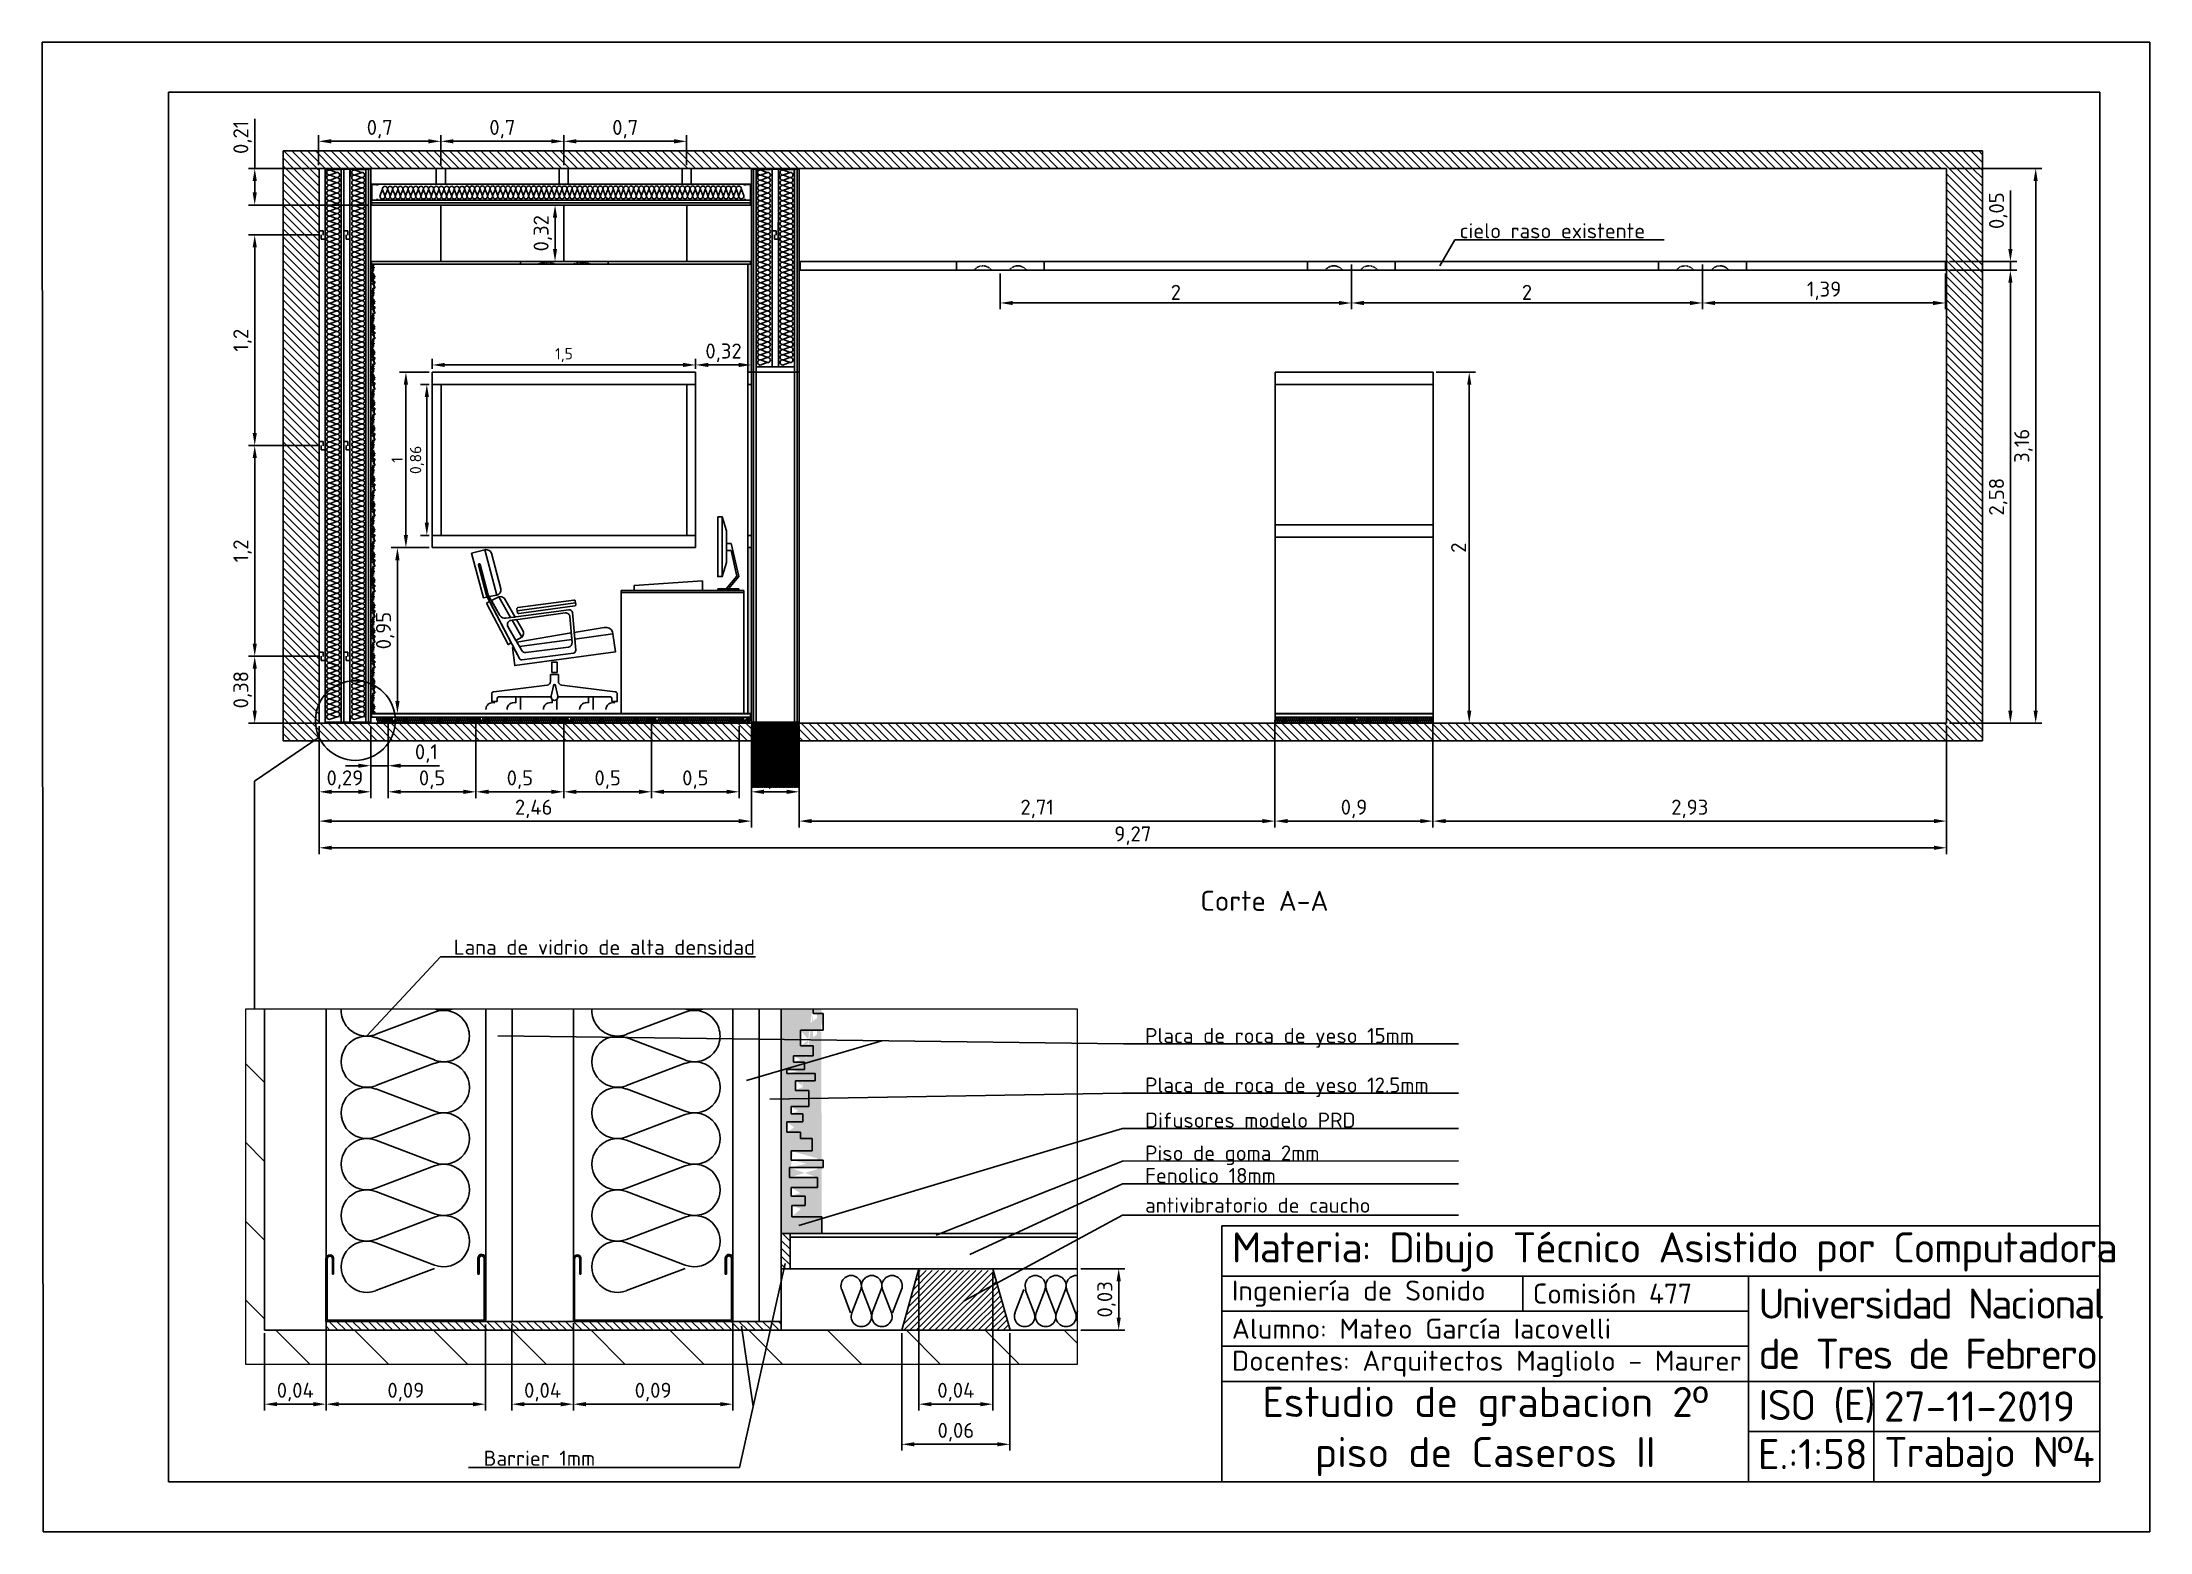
# Paper-space layout 'Presentación1' of a CAD drawing. Header units: millimetres. Extents: x 0 to 420, y 0 to 297.
# The model-space entities are those that its viewports show. They can reach past a viewport. Long polylines and large blocks are cut down to what shows.
import ezdxf

# ---------------------------------------------------------------- set-up
doc = ezdxf.new("R2010")
doc.units = ezdxf.units.MM
for name, pattern in [('C', [0.4, 0.25, -0.15]), ('CONTINUA', [0]), ('LÍNEAS_OCULTAS', [9.525, 6.35, -3.175])]:
    doc.linetypes.add(name, pattern=pattern)
for name, color, linetype in [('Cotas', 1, 'Continuous'), ('CUATRO', 1, 'CONTINUA'), ('durlok', 3, 'Continuous'), ('equipament', 4, 'Continuous'), ('Formato', 7, 'Continuous'), ('lana de vidrio', 2, 'Continuous'), ('layout', 3, 'C'), ('Layoutvisible', 7, 'Continuous'), ('PERFILES', 2, 'Continuous'), ('Puertas2d', 3, 'Continuous'), ('Relleno', 9, 'Continuous'), ('texto', 7, 'Continuous')]:
    doc.layers.add(name, color=color, linetype=linetype)
doc.layers.get('layout').off()
doc.styles.add('ISOCPEUR', font='isocpeur.ttf', dxfattribs={"height": 3})
doc.dimstyles.new('Ctas4real', dxfattribs={"dimtxt": 3, "dimasz": 2.5, "dimexe": 1.25, "dimexo": 0.625, "dimtad": 1, "dimtxsty": 'ISOCPEUR', "dimcen": 2.5, "dimadec": 0, "dimazin": 0, "dimtfac": 1, "dimtmove": 0, "dimatfit": 3, "dimfxl": 1, "dimarcsym": 0})
pattern_1 = [(45, (-5, 13.76641), (-0.02245064, 0.02245064), [])]

psp = doc.layouts.new('Presentación1')

# ---------------------------------------------------------------- texts
at = {"layer": 'texto', "style": 'ISOCPEUR'}
for s, width, gutter_width, heights, insert, char_height, attachment_point in [('cielo raso existente', 41.43924, 15, [0], (282.391, 260.896), 3, 1), ('Corte A-A', 60, 10.214, [0], (230.703, 125.805), 4, 4), ('Lana de vidrio de alta densidad', 84.49267, 20, [0], (81.872, 118.071), 3, 1), ('Placa de roca de yeso 15mm', 86.24902, 20, [0], (219.692, 100.437), 3, 1), ('Placa de roca de yeso 12.5mm', 90.43862, 20, [0], (219.692, 90.588), 3, 1), ('Difusores modelo PRD', 65.09279, 20, [0], (219.692, 83.575), 3, 1), ('Piso de goma 2mm', 65.09279, 20, [0], (219.702, 77.03), 3, 1), ('Fenolico 18mm', 65.09279, 20, [0], (219.692, 72.542), 3, 1), ('antivibratorio de caucho', 65.09279, 20, [0], (219.692, 66.623), 3, 1), ('{\\T0.95;Materia: Dibujo Técnico Asistido por Computadora}', 184.42087, 10.214, [10.807], (237, 55.8), 6, 4), ('Ingeniería de Sonido', 60, 10.214, [0], (237, 47.5), 4, 4), ('Comisión 477', 45, 10.214, [0], (297, 47.5), 4, 4), ('{\\T0.9;Universidad Nacional de Tres de Febrero}', 71.15945, 10.214, [19.742], (342, 40.5), 6, 4), ('Alumno: Mateo García Iacovelli', 105, 10.214, [0], (237, 40.5), 4, 4), ('Docentes: Arquitectos Magliolo - Maurer', 105, 10.214, [0], (237, 33.5), 4, 4), ('Estudio de grabacion 2º piso de Caseros II', 105, 10.214, [0], (287.5, 20), 6, 5), ('{\\T0.95;ISO (E)}', 25, 10.214, [0], (342, 25), 6, 4), ('27-11-2019', 45, 10.214, [0], (367, 25), 6, 4), ('E.:1:58', 25, 10.214, [0], (341.866, 15.5), 6, 4), ('{\\T0.95;Trabajo Nº4}', 45, 10.214, [0], (367, 15), 6, 4), ('Barrier 1mm', 51.0051, 20, [6.487], (87.83, 16.182), 3, 1)]:
    psp.add_mtext_dynamic_manual_height_columns(s, width=width, gutter_width=gutter_width, heights=heights, dxfattribs=dict(at, insert=insert, char_height=char_height, attachment_point=attachment_point))

msp = doc.modelspace()

# ---------------------------------------------------------------- blocks, each defined once
blk = doc.blocks.new('*D11')
at = {"layer": 'Cotas', "color": 0, "lineweight": -2, "transparency": 16777216}
for p, q in [((55.02, 160.6), (55.02, 140.45)), ((141.2, 160.6), (141.2, 140.45)), ((57.52, 141.7), (138.7, 141.7))]:
    blk.add_line(p, q, dxfattribs=at)
at = {"layer": 'Cotas', "color": 0, "transparency": 16777216}
for points in [[(57.52, 142.12), (57.52, 141.29), (55.02, 141.7)], [(138.7, 142.12), (138.7, 141.29), (141.2, 141.7)]]:
    blk.add_solid(points, dxfattribs=at)
at = {"layer": 'Defpoints', "color": 0, "transparency": 16777216}
for p in [(55.02, 161.22), (141.2, 161.22), (141.2, 141.7)]:
    blk.add_point(p, dxfattribs=at)
at = {"layer": 'Cotas', "color": 0, "transparency": 16777216, "insert": (97.81, 144.13), "char_height": 3, "attachment_point": 5, "style": 'ISOCPEUR'}
blk.add_mtext('2,46', dxfattribs=at)
blk = doc.blocks.new('*D12')
at = {"layer": 'Cotas', "color": 0, "lineweight": -2, "transparency": 16777216}
for p, q in [((55.02, 160.6), (55.02, 146.29)), ((65.32, 160.6), (65.32, 146.29)), ((62.82, 147.54), (57.52, 147.54))]:
    blk.add_line(p, q, dxfattribs=at)
at = {"layer": 'Cotas', "color": 0, "transparency": 16777216}
for points in [[(57.52, 147.96), (57.52, 147.12), (55.02, 147.54)], [(62.82, 147.96), (62.82, 147.12), (65.32, 147.54)]]:
    blk.add_solid(points, dxfattribs=at)
at = {"layer": 'Defpoints', "color": 0, "transparency": 16777216}
for p in [(55.02, 161.22), (65.32, 161.22), (55.02, 147.54)]:
    blk.add_point(p, dxfattribs=at)
at = {"layer": 'Cotas', "color": 0, "transparency": 16777216, "insert": (60.17, 149.97), "char_height": 3, "attachment_point": 5, "style": 'ISOCPEUR'}
blk.add_mtext('0,29', dxfattribs=at)
blk = doc.blocks.new('*D13')
at = {"layer": 'Cotas', "color": 0, "lineweight": -2, "transparency": 16777216}
for p, q in [((65.32, 160.6), (65.32, 151.49)), ((68.76, 160.6), (68.76, 151.49)), ((62.82, 152.74), (60.32, 152.74)), ((65.32, 152.74), (68.76, 152.74)), ((71.26, 152.74), (79.06, 152.74))]:
    blk.add_line(p, q, dxfattribs=at)
at = {"layer": 'Cotas', "color": 0, "transparency": 16777216}
for points in [[(62.82, 153.16), (62.82, 152.32), (65.32, 152.74)], [(71.26, 153.16), (71.26, 152.32), (68.76, 152.74)]]:
    blk.add_solid(points, dxfattribs=at)
at = {"layer": 'Defpoints', "color": 0, "transparency": 16777216}
for p in [(65.32, 161.22), (68.76, 161.22), (68.76, 152.74)]:
    blk.add_point(p, dxfattribs=at)
at = {"layer": 'Cotas', "color": 0, "transparency": 16777216, "insert": (76.41, 155.17), "char_height": 3, "attachment_point": 5, "style": 'ISOCPEUR'}
blk.add_mtext('0,1', dxfattribs=at)
blk = doc.blocks.new('*D14')
at = {"layer": 'Cotas', "color": 0, "lineweight": -2, "transparency": 16777216}
for p, q in [((68.8, 161.82), (68.8, 146.29)), ((86.3, 161.82), (86.3, 146.29)), ((71.3, 147.54), (83.8, 147.54))]:
    blk.add_line(p, q, dxfattribs=at)
at = {"layer": 'Cotas', "color": 0, "transparency": 16777216}
for points in [[(71.3, 147.96), (71.3, 147.12), (68.8, 147.54)], [(83.8, 147.96), (83.8, 147.12), (86.3, 147.54)]]:
    blk.add_solid(points, dxfattribs=at)
at = {"layer": 'Defpoints', "color": 0, "transparency": 16777216}
for p in [(68.8, 162.45), (86.3, 162.45), (86.3, 147.54)]:
    blk.add_point(p, dxfattribs=at)
at = {"layer": 'Cotas', "color": 0, "transparency": 16777216, "insert": (77.55, 149.97), "char_height": 3, "attachment_point": 5, "style": 'ISOCPEUR'}
blk.add_mtext('0,5', dxfattribs=at)
blk = doc.blocks.new('*D15')
at = {"layer": 'Cotas', "color": 0, "lineweight": -2, "transparency": 16777216}
for p, q in [((103.8, 161.82), (103.8, 146.29)), ((121.3, 161.82), (121.3, 146.29)), ((106.3, 147.54), (118.8, 147.54))]:
    blk.add_line(p, q, dxfattribs=at)
at = {"layer": 'Cotas', "color": 0, "transparency": 16777216}
for points in [[(106.3, 147.96), (106.3, 147.12), (103.8, 147.54)], [(118.8, 147.96), (118.8, 147.12), (121.3, 147.54)]]:
    blk.add_solid(points, dxfattribs=at)
at = {"layer": 'Defpoints', "color": 0, "transparency": 16777216}
for p in [(103.8, 162.45), (121.3, 162.45), (121.3, 147.54)]:
    blk.add_point(p, dxfattribs=at)
at = {"layer": 'Cotas', "color": 0, "transparency": 16777216, "insert": (112.55, 149.97), "char_height": 3, "attachment_point": 5, "style": 'ISOCPEUR'}
blk.add_mtext('0,5', dxfattribs=at)
blk = doc.blocks.new('*D16')
at = {"layer": 'Cotas', "color": 0, "lineweight": -2, "transparency": 16777216}
for p, q in [((121.3, 160.6), (121.3, 146.29)), ((138.76, 160.6), (138.76, 146.29)), ((123.8, 147.54), (136.26, 147.54))]:
    blk.add_line(p, q, dxfattribs=at)
at = {"layer": 'Cotas', "color": 0, "transparency": 16777216}
for points in [[(123.8, 147.96), (123.8, 147.12), (121.3, 147.54)], [(136.26, 147.96), (136.26, 147.12), (138.76, 147.54)]]:
    blk.add_solid(points, dxfattribs=at)
at = {"layer": 'Defpoints', "color": 0, "transparency": 16777216}
for p in [(121.3, 161.22), (138.76, 161.22), (138.76, 147.54)]:
    blk.add_point(p, dxfattribs=at)
at = {"layer": 'Cotas', "color": 0, "transparency": 16777216, "insert": (130.03, 149.97), "char_height": 3, "attachment_point": 5, "style": 'ISOCPEUR'}
blk.add_mtext('0,5', dxfattribs=at)
blk = doc.blocks.new('*D17')
at = {"layer": 'Cotas', "color": 0, "lineweight": -2, "transparency": 16777216}
for p, q in [((44.15, 39.6), (44.15, 24.2)), ((56.4, 39.6), (56.4, 24.2)), ((46.65, 25.45), (53.9, 25.45))]:
    blk.add_line(p, q, dxfattribs=at)
at = {"layer": 'Cotas', "color": 0, "transparency": 16777216}
for points in [[(46.65, 25.87), (46.65, 25.04), (44.15, 25.45)], [(53.9, 25.87), (53.9, 25.04), (56.4, 25.45)]]:
    blk.add_solid(points, dxfattribs=at)
at = {"layer": 'Defpoints', "color": 0, "transparency": 16777216}
for p in [(44.15, 40.22), (56.4, 40.22), (56.4, 25.45)]:
    blk.add_point(p, dxfattribs=at)
at = {"layer": 'Cotas', "color": 0, "transparency": 16777216, "insert": (50.28, 27.88), "char_height": 3, "attachment_point": 5, "style": 'ISOCPEUR'}
blk.add_mtext('0,04', dxfattribs=at)
blk = doc.blocks.new('*D18')
at = {"layer": 'Cotas', "color": 0, "lineweight": -2, "transparency": 16777216}
for p, q in [((56.4, 41.35), (56.4, 24.2)), ((88.21, 41.36), (88.21, 24.2)), ((58.9, 25.45), (85.71, 25.45))]:
    blk.add_line(p, q, dxfattribs=at)
at = {"layer": 'Cotas', "color": 0, "transparency": 16777216}
for points in [[(58.9, 25.87), (58.9, 25.04), (56.4, 25.45)], [(85.71, 25.87), (85.71, 25.04), (88.21, 25.45)]]:
    blk.add_solid(points, dxfattribs=at)
at = {"layer": 'Defpoints', "color": 0, "transparency": 16777216}
for p in [(56.4, 41.98), (88.21, 41.98), (88.21, 25.45)]:
    blk.add_point(p, dxfattribs=at)
at = {"layer": 'Cotas', "color": 0, "transparency": 16777216, "insert": (72.31, 27.88), "char_height": 3, "attachment_point": 5, "style": 'ISOCPEUR'}
blk.add_mtext('0,09', dxfattribs=at)
blk = doc.blocks.new('*D19')
at = {"layer": 'Cotas', "color": 0, "lineweight": -2, "transparency": 16777216}
for p, q in [((93.46, 41.35), (93.46, 24.2)), ((105.71, 41.35), (105.71, 24.2)), ((95.96, 25.45), (103.21, 25.45))]:
    blk.add_line(p, q, dxfattribs=at)
at = {"layer": 'Cotas', "color": 0, "transparency": 16777216}
for points in [[(95.96, 25.87), (95.96, 25.03), (93.46, 25.45)], [(103.21, 25.87), (103.21, 25.03), (105.71, 25.45)]]:
    blk.add_solid(points, dxfattribs=at)
at = {"layer": 'Defpoints', "color": 0, "transparency": 16777216}
for p in [(93.46, 41.98), (105.71, 41.98), (105.71, 25.45)]:
    blk.add_point(p, dxfattribs=at)
at = {"layer": 'Cotas', "color": 0, "transparency": 16777216, "insert": (99.58, 27.88), "char_height": 3, "attachment_point": 5, "rotation": 359.9977, "style": 'ISOCPEUR'}
blk.add_mtext('0,04', dxfattribs=at)
blk = doc.blocks.new('*D20')
at = {"layer": 'Cotas', "color": 0, "lineweight": -2, "transparency": 16777216}
for p, q in [((206.86, 52.47), (215.68, 52.47)), ((214.43, 42.72), (214.43, 49.97)), ((206.86, 40.22), (215.68, 40.22))]:
    blk.add_line(p, q, dxfattribs=at)
at = {"layer": 'Cotas', "color": 0, "transparency": 16777216}
for points in [[(214.01, 49.97), (214.85, 49.97), (214.43, 52.47)], [(214.01, 42.72), (214.85, 42.72), (214.43, 40.22)]]:
    blk.add_solid(points, dxfattribs=at)
at = {"layer": 'Defpoints', "color": 0, "transparency": 16777216}
for p in [(206.24, 52.47), (214.43, 52.47), (206.24, 40.22)]:
    blk.add_point(p, dxfattribs=at)
at = {"layer": 'Cotas', "color": 0, "transparency": 16777216, "insert": (212.01, 46.35), "char_height": 3, "attachment_point": 5, "rotation": 90, "style": 'ISOCPEUR'}
blk.add_mtext('0,03', dxfattribs=at)
blk = doc.blocks.new('*D21')
at = {"layer": 'Cotas', "color": 0, "lineweight": -2, "transparency": 16777216}
for p, q in [((105.71, 41.6), (105.71, 24.2)), ((137.51, 41.64), (137.51, 24.2)), ((108.21, 25.45), (135.01, 25.45))]:
    blk.add_line(p, q, dxfattribs=at)
at = {"layer": 'Cotas', "color": 0, "transparency": 16777216}
for points in [[(108.21, 25.87), (108.21, 25.03), (105.71, 25.45)], [(135.01, 25.87), (135.01, 25.03), (137.51, 25.45)]]:
    blk.add_solid(points, dxfattribs=at)
at = {"layer": 'Defpoints', "color": 0, "transparency": 16777216}
for p in [(105.71, 42.23), (137.51, 42.26), (137.51, 25.45)]:
    blk.add_point(p, dxfattribs=at)
at = {"layer": 'Cotas', "color": 0, "transparency": 16777216, "insert": (121.61, 27.88), "char_height": 3, "attachment_point": 5, "style": 'ISOCPEUR'}
blk.add_mtext('0,09', dxfattribs=at)
blk = doc.blocks.new('*D22')
at = {"layer": 'Cotas', "color": 0, "lineweight": -2, "transparency": 16777216}
for p, q in [((54.93, 272.45), (54.93, 278.48)), ((79.3, 272.45), (79.3, 278.48)), ((57.43, 277.23), (76.8, 277.23))]:
    blk.add_line(p, q, dxfattribs=at)
at = {"layer": 'Cotas', "color": 0, "transparency": 16777216}
for points in [[(57.43, 277.65), (57.43, 276.81), (54.93, 277.23)], [(76.8, 277.65), (76.8, 276.81), (79.3, 277.23)]]:
    blk.add_solid(points, dxfattribs=at)
at = {"layer": 'Defpoints', "color": 0, "transparency": 16777216}
for p in [(79.3, 277.23), (54.93, 271.82), (79.3, 271.82)]:
    blk.add_point(p, dxfattribs=at)
at = {"layer": 'Cotas', "color": 0, "transparency": 16777216, "insert": (67.11, 279.65), "char_height": 3, "attachment_point": 5, "style": 'ISOCPEUR'}
blk.add_mtext('0,7', dxfattribs=at)
blk = doc.blocks.new('*D23')
at = {"layer": 'Cotas', "color": 0, "lineweight": -2, "transparency": 16777216}
for p, q in [((79.3, 272.51), (79.3, 278.48)), ((103.8, 272.45), (103.8, 278.48)), ((81.8, 277.23), (101.3, 277.23))]:
    blk.add_line(p, q, dxfattribs=at)
at = {"layer": 'Cotas', "color": 0, "transparency": 16777216}
for points in [[(81.8, 277.65), (81.8, 276.81), (79.3, 277.23)], [(101.3, 277.65), (101.3, 276.81), (103.8, 277.23)]]:
    blk.add_solid(points, dxfattribs=at)
at = {"layer": 'Defpoints', "color": 0, "transparency": 16777216}
for p in [(103.8, 277.23), (79.3, 271.89), (103.8, 271.82)]:
    blk.add_point(p, dxfattribs=at)
at = {"layer": 'Cotas', "color": 0, "transparency": 16777216, "insert": (91.55, 279.65), "char_height": 3, "attachment_point": 5, "style": 'ISOCPEUR'}
blk.add_mtext('0,7', dxfattribs=at)
blk = doc.blocks.new('*D24')
at = {"layer": 'Cotas', "color": 0, "lineweight": -2, "transparency": 16777216}
for p, q in [((103.8, 272.45), (103.8, 278.48)), ((128.3, 272.45), (128.3, 278.48)), ((125.8, 277.23), (106.3, 277.23))]:
    blk.add_line(p, q, dxfattribs=at)
at = {"layer": 'Cotas', "color": 0, "transparency": 16777216}
for points in [[(106.3, 277.65), (106.3, 276.81), (103.8, 277.23)], [(125.8, 277.65), (125.8, 276.81), (128.3, 277.23)]]:
    blk.add_solid(points, dxfattribs=at)
at = {"layer": 'Defpoints', "color": 0, "transparency": 16777216}
for p in [(103.8, 277.23), (103.8, 271.82), (128.3, 271.82)]:
    blk.add_point(p, dxfattribs=at)
at = {"layer": 'Cotas', "color": 0, "transparency": 16777216, "insert": (116.05, 279.65), "char_height": 3, "attachment_point": 5, "style": 'ISOCPEUR'}
blk.add_mtext('0,7', dxfattribs=at)
blk = doc.blocks.new('*D25')
at = {"layer": 'Cotas', "color": 0, "lineweight": -2, "transparency": 16777216}
for p, q in [((141.2, 160.77), (141.2, 146.29)), ((150.74, 160.77), (150.74, 146.29)), ((143.7, 147.54), (148.24, 147.54))]:
    blk.add_line(p, q, dxfattribs=at)
at = {"layer": 'Cotas', "color": 0, "transparency": 16777216}
for points in [[(143.7, 147.96), (143.7, 147.12), (141.2, 147.54)], [(148.24, 147.96), (148.24, 147.12), (150.74, 147.54)]]:
    blk.add_solid(points, dxfattribs=at)
at = {"layer": 'Defpoints', "color": 0, "transparency": 16777216}
for p in [(141.2, 161.4), (150.74, 161.4), (150.74, 147.54)]:
    blk.add_point(p, dxfattribs=at)
at = {"layer": 'Cotas', "color": 0, "transparency": 16777216, "insert": (145.97, 149.97), "char_height": 3, "attachment_point": 5, "rotation": 359.9978, "style": 'ISOCPEUR'}
blk.add_mtext('0,27', dxfattribs=at)
blk = doc.blocks.new('*D26')
at = {"layer": 'Cotas', "color": 0, "lineweight": -2, "transparency": 16777216}
for p, q in [((150.74, 160.6), (150.74, 140.45)), ((245.59, 160.6), (245.59, 140.45)), ((153.24, 141.7), (243.09, 141.7))]:
    blk.add_line(p, q, dxfattribs=at)
at = {"layer": 'Cotas', "color": 0, "transparency": 16777216}
for points in [[(153.24, 142.12), (153.24, 141.29), (150.74, 141.7)], [(243.09, 142.12), (243.09, 141.29), (245.59, 141.7)]]:
    blk.add_solid(points, dxfattribs=at)
at = {"layer": 'Defpoints', "color": 0, "transparency": 16777216}
for p in [(150.74, 161.22), (245.59, 161.22), (245.59, 141.7)]:
    blk.add_point(p, dxfattribs=at)
at = {"layer": 'Cotas', "color": 0, "transparency": 16777216, "insert": (198.17, 144.13), "char_height": 3, "attachment_point": 5, "style": 'ISOCPEUR'}
blk.add_mtext('2,71', dxfattribs=at)
blk = doc.blocks.new('*D27')
at = {"layer": 'Cotas', "color": 0, "lineweight": -2, "transparency": 16777216}
for p, q in [((245.59, 161.82), (245.59, 140.45)), ((277.09, 161.82), (277.09, 140.45)), ((248.09, 141.7), (274.59, 141.7))]:
    blk.add_line(p, q, dxfattribs=at)
at = {"layer": 'Cotas', "color": 0, "transparency": 16777216}
for points in [[(248.09, 142.12), (248.09, 141.29), (245.59, 141.7)], [(274.59, 142.12), (274.59, 141.29), (277.09, 141.7)]]:
    blk.add_solid(points, dxfattribs=at)
at = {"layer": 'Defpoints', "color": 0, "transparency": 16777216}
for p in [(245.59, 162.44), (277.09, 162.44), (277.09, 141.7)]:
    blk.add_point(p, dxfattribs=at)
at = {"layer": 'Cotas', "color": 0, "transparency": 16777216, "insert": (261.34, 144.13), "char_height": 3, "attachment_point": 5, "style": 'ISOCPEUR'}
blk.add_mtext('0,9', dxfattribs=at)
blk = doc.blocks.new('*D28')
at = {"layer": 'Cotas', "color": 0, "lineweight": -2, "transparency": 16777216}
for p, q in [((277.09, 160.6), (277.09, 140.45)), ((379.47, 160.6), (379.47, 140.45)), ((279.59, 141.7), (376.97, 141.7))]:
    blk.add_line(p, q, dxfattribs=at)
at = {"layer": 'Cotas', "color": 0, "transparency": 16777216}
for points in [[(279.59, 142.12), (279.59, 141.29), (277.09, 141.7)], [(376.97, 142.12), (376.97, 141.29), (379.47, 141.7)]]:
    blk.add_solid(points, dxfattribs=at)
at = {"layer": 'Defpoints', "color": 0, "transparency": 16777216}
for p in [(277.09, 161.22), (379.47, 161.22), (379.47, 141.7)]:
    blk.add_point(p, dxfattribs=at)
at = {"layer": 'Cotas', "color": 0, "transparency": 16777216, "insert": (328.28, 144.13), "char_height": 3, "attachment_point": 5, "style": 'ISOCPEUR'}
blk.add_mtext('2,93', dxfattribs=at)
blk = doc.blocks.new('*D29')
at = {"layer": 'Cotas', "color": 0, "lineweight": -2, "transparency": 16777216}
for p, q in [((55.02, 160.6), (55.02, 135.13)), ((379.47, 160.6), (379.47, 135.13)), ((57.52, 136.38), (376.97, 136.38))]:
    blk.add_line(p, q, dxfattribs=at)
at = {"layer": 'Cotas', "color": 0, "transparency": 16777216}
for points in [[(57.52, 136.79), (57.52, 135.96), (55.02, 136.38)], [(376.97, 136.79), (376.97, 135.96), (379.47, 136.38)]]:
    blk.add_solid(points, dxfattribs=at)
at = {"layer": 'Defpoints', "color": 0, "transparency": 16777216}
for p in [(55.02, 161.22), (379.47, 161.22), (379.47, 136.38)]:
    blk.add_point(p, dxfattribs=at)
at = {"layer": 'Cotas', "color": 0, "transparency": 16777216, "insert": (217.24, 138.8), "char_height": 3, "attachment_point": 5, "style": 'ISOCPEUR'}
blk.add_mtext('9,27', dxfattribs=at)
blk = doc.blocks.new('*D30')
at = {"layer": 'Cotas', "color": 0, "lineweight": -2, "transparency": 16777216}
for p, q in [((277.72, 231.22), (285.57, 231.22)), ((284.32, 228.72), (284.32, 163.72)), ((277.72, 161.22), (285.57, 161.22))]:
    blk.add_line(p, q, dxfattribs=at)
at = {"layer": 'Cotas', "color": 0, "transparency": 16777216}
for points in [[(283.9, 228.72), (284.73, 228.72), (284.32, 231.22)], [(283.9, 163.72), (284.73, 163.72), (284.32, 161.22)]]:
    blk.add_solid(points, dxfattribs=at)
at = {"layer": 'Defpoints', "color": 0, "transparency": 16777216}
for p in [(277.09, 231.22), (277.09, 161.22), (284.32, 161.22)]:
    blk.add_point(p, dxfattribs=at)
at = {"layer": 'Cotas', "color": 0, "transparency": 16777216, "insert": (282.19, 196.22), "char_height": 3, "attachment_point": 5, "rotation": 90, "style": 'ISOCPEUR'}
blk.add_mtext('2', dxfattribs=at)
blk = doc.blocks.new('*D31')
at = {"layer": 'Cotas', "color": 0, "lineweight": -2, "transparency": 16777216}
for p, q in [((380.09, 251.52), (393.45, 251.52)), ((392.2, 249.02), (392.2, 163.72)), ((380.09, 161.22), (393.45, 161.22))]:
    blk.add_line(p, q, dxfattribs=at)
at = {"layer": 'Cotas', "color": 0, "transparency": 16777216}
for points in [[(391.78, 249.02), (392.62, 249.02), (392.2, 251.52)], [(391.78, 163.72), (392.62, 163.72), (392.2, 161.22)]]:
    blk.add_solid(points, dxfattribs=at)
at = {"layer": 'Defpoints', "color": 0, "transparency": 16777216}
for p in [(379.47, 251.52), (379.47, 161.22), (392.2, 161.22)]:
    blk.add_point(p, dxfattribs=at)
at = {"layer": 'Cotas', "color": 0, "transparency": 16777216, "insert": (389.78, 206.37), "char_height": 3, "attachment_point": 5, "rotation": 90, "style": 'ISOCPEUR'}
blk.add_mtext('2,58', dxfattribs=at)
blk = doc.blocks.new('*D32')
at = {"layer": 'Cotas', "color": 0, "lineweight": -2, "transparency": 16777216}
for p, q in [((380.09, 271.82), (398.49, 271.82)), ((397.24, 269.32), (397.24, 163.72)), ((380.09, 161.22), (398.49, 161.22))]:
    blk.add_line(p, q, dxfattribs=at)
at = {"layer": 'Cotas', "color": 0, "transparency": 16777216}
for points in [[(396.82, 269.32), (397.65, 269.32), (397.24, 271.82)], [(396.82, 163.72), (397.65, 163.72), (397.24, 161.22)]]:
    blk.add_solid(points, dxfattribs=at)
at = {"layer": 'Defpoints', "color": 0, "transparency": 16777216}
for p in [(379.47, 271.82), (379.47, 161.22), (397.24, 161.22)]:
    blk.add_point(p, dxfattribs=at)
at = {"layer": 'Cotas', "color": 0, "transparency": 16777216, "insert": (394.81, 216.52), "char_height": 3, "attachment_point": 5, "rotation": 90, "style": 'ISOCPEUR'}
blk.add_mtext('3,16', dxfattribs=at)
blk = doc.blocks.new('*D33')
at = {"layer": 'Cotas', "color": 0, "lineweight": -2, "transparency": 16777216}
for p, q in [((392.2, 255.77), (392.2, 267.4)), ((380.09, 253.27), (393.45, 253.27)), ((392.2, 251.52), (392.2, 253.27)), ((380.09, 251.52), (393.45, 251.52)), ((392.2, 249.02), (392.2, 246.52))]:
    blk.add_line(p, q, dxfattribs=at)
at = {"layer": 'Cotas', "color": 0, "transparency": 16777216}
for points in [[(391.78, 255.77), (392.62, 255.77), (392.2, 253.27)], [(391.78, 249.02), (392.62, 249.02), (392.2, 251.52)]]:
    blk.add_solid(points, dxfattribs=at)
at = {"layer": 'Defpoints', "color": 0, "transparency": 16777216}
for p in [(379.47, 253.27), (379.47, 251.52), (392.2, 251.52)]:
    blk.add_point(p, dxfattribs=at)
at = {"layer": 'Cotas', "color": 0, "transparency": 16777216, "insert": (389.78, 263.4), "char_height": 3, "attachment_point": 5, "rotation": 90, "style": 'ISOCPEUR'}
blk.add_mtext('0,05', dxfattribs=at)
blk = doc.blocks.new('*D34')
at = {"layer": 'Cotas', "color": 0, "lineweight": -2, "transparency": 16777216}
for p, q in [((86.3, 160.6), (86.3, 146.29)), ((103.8, 160.6), (103.8, 146.29)), ((88.8, 147.54), (101.3, 147.54))]:
    blk.add_line(p, q, dxfattribs=at)
at = {"layer": 'Cotas', "color": 0, "transparency": 16777216}
for points in [[(88.8, 147.96), (88.8, 147.12), (86.3, 147.54)], [(101.3, 147.96), (101.3, 147.12), (103.8, 147.54)]]:
    blk.add_solid(points, dxfattribs=at)
at = {"layer": 'Defpoints', "color": 0, "transparency": 16777216}
for p in [(86.3, 161.22), (103.8, 161.22), (103.8, 147.54)]:
    blk.add_point(p, dxfattribs=at)
at = {"layer": 'Cotas', "color": 0, "transparency": 16777216, "insert": (95.05, 149.97), "char_height": 3, "attachment_point": 5, "style": 'ISOCPEUR'}
blk.add_mtext('0,5', dxfattribs=at)
blk = doc.blocks.new('*D35')
at = {"layer": 'Cotas', "color": 0, "lineweight": -2, "transparency": 16777216}
for p, q in [((77.59, 231.85), (77.59, 233.89)), ((127.59, 232.64), (80.09, 232.64)), ((130.09, 231.85), (130.09, 233.89))]:
    blk.add_line(p, q, dxfattribs=at)
at = {"layer": 'Cotas', "color": 0, "transparency": 16777216}
for points in [[(80.09, 233.06), (80.09, 232.23), (77.59, 232.64)], [(127.59, 233.06), (127.59, 232.23), (130.09, 232.64)]]:
    blk.add_solid(points, dxfattribs=at)
at = {"layer": 'Defpoints', "color": 0, "transparency": 16777216}
for p in [(77.59, 232.64), (77.59, 231.22), (130.09, 231.22)]:
    blk.add_point(p, dxfattribs=at)
at = {"layer": 'Cotas', "color": 0, "transparency": 16777216, "insert": (103.84, 234.62), "char_height": 3, "attachment_point": 5, "style": 'ISOCPEUR'}
blk.add_mtext('{\\H0.75x;1,5}', dxfattribs=at)
blk = doc.blocks.new('*D36')
at = {"layer": 'Cotas', "color": 0, "lineweight": -2, "transparency": 16777216}
for p, q in [((76.97, 231.22), (71.08, 231.22)), ((72.33, 198.72), (72.33, 228.72)), ((76.97, 196.22), (71.08, 196.22))]:
    blk.add_line(p, q, dxfattribs=at)
at = {"layer": 'Cotas', "color": 0, "transparency": 16777216}
for points in [[(71.91, 228.72), (72.74, 228.72), (72.33, 231.22)], [(71.91, 198.72), (72.74, 198.72), (72.33, 196.22)]]:
    blk.add_solid(points, dxfattribs=at)
at = {"layer": 'Defpoints', "color": 0, "transparency": 16777216}
for p in [(72.33, 231.22), (77.59, 231.22), (77.59, 196.22)]:
    blk.add_point(p, dxfattribs=at)
at = {"layer": 'Cotas', "color": 0, "transparency": 16777216, "insert": (70.58, 213.72), "char_height": 3, "attachment_point": 5, "rotation": 90, "style": 'ISOCPEUR'}
blk.add_mtext('{\\H0.75x;1}', dxfattribs=at)
blk = doc.blocks.new('*D37')
at = {"layer": 'Cotas', "color": 0, "lineweight": -2, "transparency": 16777216}
for p, q in [((76.97, 228.77), (75.25, 228.77)), ((76.5, 201.17), (76.5, 226.27)), ((76.97, 198.67), (75.25, 198.67))]:
    blk.add_line(p, q, dxfattribs=at)
at = {"layer": 'Cotas', "color": 0, "transparency": 16777216}
for points in [[(76.08, 226.27), (76.92, 226.27), (76.5, 228.77)], [(76.08, 201.17), (76.92, 201.17), (76.5, 198.67)]]:
    blk.add_solid(points, dxfattribs=at)
at = {"layer": 'Defpoints', "color": 0, "transparency": 16777216}
for p in [(76.5, 228.77), (77.59, 228.77), (77.59, 198.67)]:
    blk.add_point(p, dxfattribs=at)
at = {"layer": 'Cotas', "color": 0, "transparency": 16777216, "insert": (74.53, 213.72), "char_height": 3, "attachment_point": 5, "rotation": 90, "style": 'ISOCPEUR'}
blk.add_mtext('{\\H0.75x;0,86}', dxfattribs=at)
blk = doc.blocks.new('*D38')
at = {"layer": 'Cotas', "color": 0, "lineweight": -2, "transparency": 16777216}
for p, q in [((171.18, 39.6), (171.18, 16.2)), ((192.75, 39.6), (192.75, 16.2)), ((173.68, 17.45), (190.25, 17.45))]:
    blk.add_line(p, q, dxfattribs=at)
at = {"layer": 'Cotas', "color": 0, "transparency": 16777216}
for points in [[(173.68, 17.87), (173.68, 17.04), (171.18, 17.45)], [(190.25, 17.87), (190.25, 17.04), (192.75, 17.45)]]:
    blk.add_solid(points, dxfattribs=at)
at = {"layer": 'Defpoints', "color": 0, "transparency": 16777216}
for p in [(171.18, 40.22), (192.75, 40.22), (192.75, 17.45)]:
    blk.add_point(p, dxfattribs=at)
at = {"layer": 'Cotas', "color": 0, "transparency": 16777216, "insert": (181.97, 19.88), "char_height": 3, "attachment_point": 5, "style": 'ISOCPEUR'}
blk.add_mtext('0,06', dxfattribs=at)
blk = doc.blocks.new('*D39')
at = {"layer": 'Cotas', "color": 0, "lineweight": -2, "transparency": 16777216}
for p, q in [((174.6, 51.85), (174.6, 24.2)), ((189.33, 51.85), (189.33, 24.2)), ((177.1, 25.45), (186.83, 25.45))]:
    blk.add_line(p, q, dxfattribs=at)
at = {"layer": 'Cotas', "color": 0, "transparency": 16777216}
for points in [[(177.1, 25.87), (177.1, 25.03), (174.6, 25.45)], [(186.83, 25.87), (186.83, 25.03), (189.33, 25.45)]]:
    blk.add_solid(points, dxfattribs=at)
at = {"layer": 'Defpoints', "color": 0, "transparency": 16777216}
for p in [(174.6, 52.47), (189.33, 52.47), (189.33, 25.45)]:
    blk.add_point(p, dxfattribs=at)
at = {"layer": 'Cotas', "color": 0, "transparency": 16777216, "insert": (181.97, 27.88), "char_height": 3, "attachment_point": 5, "style": 'ISOCPEUR'}
blk.add_mtext('0,04', dxfattribs=at)
blk = doc.blocks.new('*D40')
at = {"layer": 'Cotas', "color": 0, "lineweight": -2, "transparency": 16777216}
for p, q in [((330.82, 250.9), (330.82, 243.75)), ((379.29, 250.9), (379.29, 243.75)), ((376.79, 245), (333.32, 245))]:
    blk.add_line(p, q, dxfattribs=at)
at = {"layer": 'Cotas', "color": 0, "transparency": 16777216}
for points in [[(333.32, 245.41), (333.32, 244.58), (330.82, 245)], [(376.79, 245.41), (376.79, 244.58), (379.29, 245)]]:
    blk.add_solid(points, dxfattribs=at)
at = {"layer": 'Defpoints', "color": 0, "transparency": 16777216}
for p in [(330.82, 251.52), (379.29, 251.52), (330.82, 245)]:
    blk.add_point(p, dxfattribs=at)
at = {"layer": 'Cotas', "color": 0, "transparency": 16777216, "insert": (355.05, 247.42), "char_height": 3, "attachment_point": 5, "rotation": 0, "style": 'ISOCPEUR'}
blk.add_mtext('1,39', dxfattribs=at)
blk = doc.blocks.new('*D41')
at = {"layer": 'Cotas', "color": 0, "lineweight": -2, "transparency": 16777216}
for p, q in [((260.82, 252.65), (260.82, 243.75)), ((330.82, 252.65), (330.82, 243.75)), ((328.32, 245), (263.32, 245))]:
    blk.add_line(p, q, dxfattribs=at)
at = {"layer": 'Cotas', "color": 0, "transparency": 16777216}
for points in [[(263.32, 245.41), (263.32, 244.58), (260.82, 245)], [(328.32, 245.41), (328.32, 244.58), (330.82, 245)]]:
    blk.add_solid(points, dxfattribs=at)
at = {"layer": 'Defpoints', "color": 0, "transparency": 16777216}
for p in [(260.82, 253.27), (330.82, 253.27), (260.82, 245)]:
    blk.add_point(p, dxfattribs=at)
at = {"layer": 'Cotas', "color": 0, "transparency": 16777216, "insert": (295.82, 247.12), "char_height": 3, "attachment_point": 5, "style": 'ISOCPEUR'}
blk.add_mtext('2', dxfattribs=at)
blk = doc.blocks.new('*D42')
at = {"layer": 'Cotas', "color": 0, "lineweight": -2, "transparency": 16777216}
for p, q in [((190.82, 250.9), (190.82, 243.75)), ((260.82, 250.9), (260.82, 243.75)), ((258.32, 245), (193.32, 245))]:
    blk.add_line(p, q, dxfattribs=at)
at = {"layer": 'Cotas', "color": 0, "transparency": 16777216}
for points in [[(193.32, 245.41), (193.32, 244.58), (190.82, 245)], [(258.32, 245.41), (258.32, 244.58), (260.82, 245)]]:
    blk.add_solid(points, dxfattribs=at)
at = {"layer": 'Defpoints', "color": 0, "transparency": 16777216}
for p in [(190.82, 251.52), (260.82, 251.52), (190.82, 245)]:
    blk.add_point(p, dxfattribs=at)
at = {"layer": 'Cotas', "color": 0, "transparency": 16777216, "insert": (225.82, 247.12), "char_height": 3, "attachment_point": 5, "style": 'ISOCPEUR'}
blk.add_mtext('2', dxfattribs=at)
blk = doc.blocks.new('*D65')
at = {"layer": 'Cotas', "color": 0, "lineweight": -2, "transparency": 16777216}
for p, q in [((42.19, 271.82), (42.19, 281.72)), ((64.69, 271.82), (40.94, 271.82)), ((42.19, 267.03), (42.19, 269.32)), ((64.69, 264.53), (40.94, 264.53))]:
    blk.add_line(p, q, dxfattribs=at)
at = {"layer": 'Cotas', "color": 0, "transparency": 16777216}
for points in [[(41.78, 269.32), (42.61, 269.32), (42.19, 271.82)], [(41.78, 267.03), (42.61, 267.03), (42.19, 264.53)]]:
    blk.add_solid(points, dxfattribs=at)
at = {"layer": 'Defpoints', "color": 0, "transparency": 16777216}
for p in [(42.19, 271.82), (65.32, 271.82), (65.32, 264.53)]:
    blk.add_point(p, dxfattribs=at)
at = {"layer": 'Cotas', "color": 0, "transparency": 16777216, "insert": (39.77, 278.02), "char_height": 3, "attachment_point": 5, "rotation": 90, "style": 'ISOCPEUR'}
blk.add_mtext('0,21', dxfattribs=at)
blk = doc.blocks.new('*D66')
at = {"layer": 'Cotas', "color": 0, "lineweight": -2, "transparency": 16777216}
for p, q in [((54.83, 258.57), (40.94, 258.57)), ((42.19, 219.07), (42.19, 256.07)), ((54.83, 216.57), (40.94, 216.57))]:
    blk.add_line(p, q, dxfattribs=at)
at = {"layer": 'Cotas', "color": 0, "transparency": 16777216}
for points in [[(41.78, 256.07), (42.61, 256.07), (42.19, 258.57)], [(41.78, 219.07), (42.61, 219.07), (42.19, 216.57)]]:
    blk.add_solid(points, dxfattribs=at)
at = {"layer": 'Defpoints', "color": 0, "transparency": 16777216}
for p in [(42.19, 258.57), (55.45, 258.57), (55.45, 216.57)]:
    blk.add_point(p, dxfattribs=at)
at = {"layer": 'Cotas', "color": 0, "transparency": 16777216, "insert": (39.77, 237.57), "char_height": 3, "attachment_point": 5, "rotation": 90, "style": 'ISOCPEUR'}
blk.add_mtext('1,2', dxfattribs=at)
blk = doc.blocks.new('*D67')
at = {"layer": 'Cotas', "color": 0, "lineweight": -2, "transparency": 16777216}
for p, q in [((54.83, 216.57), (40.94, 216.57)), ((42.19, 177.07), (42.19, 214.07)), ((54.83, 174.57), (40.94, 174.57))]:
    blk.add_line(p, q, dxfattribs=at)
at = {"layer": 'Cotas', "color": 0, "transparency": 16777216}
for points in [[(41.78, 214.07), (42.61, 214.07), (42.19, 216.57)], [(41.78, 177.07), (42.61, 177.07), (42.19, 174.57)]]:
    blk.add_solid(points, dxfattribs=at)
at = {"layer": 'Defpoints', "color": 0, "transparency": 16777216}
for p in [(42.19, 216.57), (55.45, 216.57), (55.45, 174.57)]:
    blk.add_point(p, dxfattribs=at)
at = {"layer": 'Cotas', "color": 0, "transparency": 16777216, "insert": (39.77, 195.57), "char_height": 3, "attachment_point": 5, "rotation": 90, "style": 'ISOCPEUR'}
blk.add_mtext('1,2', dxfattribs=at)
blk = doc.blocks.new('*D68')
at = {"layer": 'Cotas', "color": 0, "lineweight": -2, "transparency": 16777216}
for p, q in [((54.92, 174.57), (40.94, 174.57)), ((42.19, 172.07), (42.19, 163.72)), ((54.92, 161.22), (40.94, 161.22))]:
    blk.add_line(p, q, dxfattribs=at)
at = {"layer": 'Cotas', "color": 0, "transparency": 16777216}
for points in [[(41.78, 172.07), (42.61, 172.07), (42.19, 174.57)], [(41.78, 163.72), (42.61, 163.72), (42.19, 161.22)]]:
    blk.add_solid(points, dxfattribs=at)
at = {"layer": 'Defpoints', "color": 0, "transparency": 16777216}
for p in [(55.55, 174.57), (42.19, 161.22), (55.55, 161.22)]:
    blk.add_point(p, dxfattribs=at)
at = {"layer": 'Cotas', "color": 0, "transparency": 16777216, "insert": (39.77, 167.9), "char_height": 3, "attachment_point": 5, "rotation": 90, "style": 'ISOCPEUR'}
blk.add_mtext('0,38', dxfattribs=at)
blk = doc.blocks.new('*D69')
at = {"layer": 'Cotas', "color": 0, "lineweight": -2, "transparency": 16777216}
for p, q in [((102.64, 264.53), (100.81, 264.53)), ((102.06, 262.03), (102.06, 255.77)), ((102.64, 253.27), (100.81, 253.27))]:
    blk.add_line(p, q, dxfattribs=at)
at = {"layer": 'Cotas', "color": 0, "transparency": 16777216}
for points in [[(101.64, 262.03), (102.48, 262.03), (102.06, 264.53)], [(101.64, 255.77), (102.48, 255.77), (102.06, 253.27)]]:
    blk.add_solid(points, dxfattribs=at)
at = {"layer": 'Defpoints', "color": 0, "transparency": 16777216}
for p in [(103.26, 264.53), (102.06, 253.27), (103.26, 253.27)]:
    blk.add_point(p, dxfattribs=at)
at = {"layer": 'Cotas', "color": 0, "transparency": 16777216, "insert": (99.63, 258.9), "char_height": 3, "attachment_point": 5, "rotation": 90, "style": 'ISOCPEUR'}
blk.add_mtext('0,32', dxfattribs=at)
blk = doc.blocks.new('*D115')
at = {"layer": 'Cotas', "color": 0, "lineweight": -2, "transparency": 16777216}
for p, q in [((76.97, 196.22), (69.39, 196.22)), ((70.64, 193.72), (70.64, 165.65)), ((76.97, 163.15), (69.39, 163.15))]:
    blk.add_line(p, q, dxfattribs=at)
at = {"layer": 'Cotas', "color": 0, "transparency": 16777216}
for points in [[(70.22, 193.72), (71.06, 193.72), (70.64, 196.22)], [(70.22, 165.65), (71.06, 165.65), (70.64, 163.15)]]:
    blk.add_solid(points, dxfattribs=at)
at = {"layer": 'Defpoints', "color": 0, "transparency": 16777216}
for p in [(77.59, 196.22), (70.64, 163.15), (77.59, 163.15)]:
    blk.add_point(p, dxfattribs=at)
at = {"layer": 'Cotas', "color": 0, "transparency": 16777216, "insert": (68.21, 179.69), "char_height": 3, "attachment_point": 5, "rotation": 90, "style": 'ISOCPEUR'}
blk.add_mtext('0,95', dxfattribs=at)
blk = doc.blocks.new('*D116')
at = {"layer": 'Cotas', "color": 0, "lineweight": -2, "transparency": 16777216}
for p, q in [((130.09, 231.85), (130.09, 233.89)), ((138.7, 232.64), (132.59, 232.64)), ((141.2, 231.85), (141.2, 233.89))]:
    blk.add_line(p, q, dxfattribs=at)
at = {"layer": 'Cotas', "color": 0, "transparency": 16777216}
for points in [[(132.59, 233.06), (132.59, 232.23), (130.09, 232.64)], [(138.7, 233.06), (138.7, 232.23), (141.2, 232.64)]]:
    blk.add_solid(points, dxfattribs=at)
at = {"layer": 'Defpoints', "color": 0, "transparency": 16777216}
for p in [(130.09, 232.64), (130.09, 231.22), (141.2, 231.22)]:
    blk.add_point(p, dxfattribs=at)
at = {"layer": 'Cotas', "color": 0, "transparency": 16777216, "insert": (135.65, 235.07), "char_height": 3, "attachment_point": 5, "style": 'ISOCPEUR'}
blk.add_mtext('0,32', dxfattribs=at)
blk = doc.blocks.new('*X1')
at = {"color": 0}
for p, q in [((628.8661, 452.4359), (628.8968, 452.4666)), ((628.8665, 452.4328), (628.9003, 452.4666)), ((628.8674, 452.4408), (628.8932, 452.4666)), ((628.8688, 452.4457), (628.8897, 452.4666)), ((628.87, 452.4328), (628.9038, 452.4666)), ((628.8702, 452.4506), (628.8862, 452.4666)), ((628.8715, 452.4555), (628.8826, 452.4666)), ((628.8729, 452.4604), (628.8791, 452.4666)), ((628.8736, 452.4328), (628.9074, 452.4666)), ((628.8743, 452.4653), (628.8756, 452.4666)), ((628.8771, 452.4328), (628.9109, 452.4666)), ((628.8806, 452.4328), (628.9145, 452.4666)), ((628.8842, 452.4328), (628.9175, 452.4661)), ((628.8877, 452.4328), (628.9183, 452.4633)), ((628.8912, 452.4328), (628.9191, 452.4606)), ((628.8948, 452.4328), (628.9198, 452.4578)), ((628.8983, 452.4328), (628.9206, 452.4551)), ((628.9019, 452.4328), (628.9214, 452.4523)), ((628.9054, 452.4328), (628.9222, 452.4495)), ((628.9089, 452.4328), (628.9229, 452.4468)), ((628.9125, 452.4328), (628.9237, 452.444)), ((628.916, 452.4328), (628.9245, 452.4412)), ((628.9195, 452.4328), (628.9253, 452.4385)), ((628.9231, 452.4328), (628.926, 452.4357)), ((628.9266, 452.4328), (628.9268, 452.4329))]:
    blk.add_line(p, q, dxfattribs=at)
blk = doc.blocks.new('LP1-1')
at = {"layer": 'PERFILES'}
for p, q in [((-0.0964, 0.0391), (-0.0964, -0.0431)), ((0.1114, 0.0388), (0.1114, -0.0431)), ((0.0596, -0.0414), (0.0601, -0.0414)), ((0.0596, -0.0431), (0.0601, -0.0431))]:
    blk.add_line(p, q, dxfattribs=at)
at = {"layer": 'PERFILES', "color": 2}
for p, q in [((-0.0949, -0.0414), (-0.0949, 0.0386)), ((-0.0879, 0.0386), (-0.0879, 0.0185)), ((-0.0865, 0.0383), (-0.0865, 0.0185)), ((0.1015, 0.0396), (0.1015, 0.0184)), ((0.1032, 0.0392), (0.1032, 0.0184)), ((0.1096, -0.0414), (0.1096, 0.0392)), ((-0.0879, 0.0185), (-0.0865, 0.0185)), ((0.1015, 0.0184), (0.1032, 0.0184)), ((-0.0964, -0.0431), (-0.063, -0.0431)), ((-0.0949, -0.0414), (-0.063, -0.0414)), ((-0.063, -0.0414), (0.0596, -0.0414)), ((-0.063, -0.0431), (0.0596, -0.0431)), ((0.0601, -0.0414), (0.1096, -0.0414)), ((0.0601, -0.0431), (0.1114, -0.0431))]:
    blk.add_line(p, q, dxfattribs=at)
for centre, radius, start, end in [((-0.0914, 0.0387), 0.00497, 355.458, 174.5769), ((-0.0914, 0.0385), 0.00349, 0.9781, 180.2201), ((0.1065, 0.0392), 0.00497, 355.458, 174.5769), ((0.1064, 0.039), 0.00319, 3.6982, 175.1096)]:
    blk.add_arc(centre, radius, start, end, dxfattribs=at)

# ---------------------------------------------------------------- dimensions: what is measured, and where the dimension line sits
at = {"layer": 'Cotas'}
for base, p1, p2, override, picture, middle in [((42.194, 271.824), (65.316, 264.531), (65.316, 271.824), {"dimtxt": 3, "dimlfac": -0.028571}, '*D65', (39.769, 278.024)), ((397.235, 161.224), (379.467, 271.824), (379.467, 161.224), {"dimlfac": -0.028571}, '*D32', (394.81, 216.524)), ((102.059, 253.274), (103.26, 264.531), (103.26, 253.274), {"dimlfac": -0.028571}, '*D69', (99.634, 258.902)), ((42.194, 258.573), (55.455, 216.573), (55.455, 258.573), {"dimtxt": 3, "dimlfac": -0.028571}, '*D66', (39.769, 237.573)), ((42.194, 216.573), (55.455, 174.573), (55.455, 216.573), {"dimtxt": 3, "dimlfac": -0.028571}, '*D67', (39.769, 195.573)), ((42.194, 161.224), (55.545, 174.573), (55.545, 161.224), {"dimtxt": 3, "dimlfac": -0.028571}, '*D68', (39.769, 167.898)), ((214.43146, 52.47485), (206.23524, 40.22487), (206.23524, 52.47485), {"dimlfac": -0.002857}, '*D20', (212.00646, 46.34986))]:
    dim = psp.add_linear_dim(base=base, p1=p1, p2=p2, angle=90, dimstyle='Ctas4real', override=override, dxfattribs=at)
    dim.commit()
    dim.dimension.update_dxf_attribs({"geometry": picture, "text_midpoint": middle})
for base, p1, p2, override, picture, middle in [((79.299, 277.229), (54.929, 271.824), (79.299, 271.824), {"dimlfac": -0.028571}, '*D22', (67.114, 279.654)), ((103.799, 277.229), (79.299, 271.886), (103.799, 271.824), {"dimlfac": -0.028571}, '*D23', (91.549, 279.654)), ((103.799, 277.229), (128.299, 271.824), (103.799, 271.824), {"dimlfac": -0.028571}, '*D24', (116.049, 279.654)), ((260.817, 244.996), (330.817, 253.274), (260.817, 253.274), {"dimlfac": -0.028571}, '*D41', (295.817, 247.121)), ((190.817, 244.996), (260.817, 251.524), (190.817, 251.524), {"dimlfac": -0.028571}, '*D42', (225.817, 247.121)), ((130.092, 232.643), (141.205, 231.223), (130.092, 231.224), {"dimlfac": -0.028571}, '*D116', (135.649, 235.068)), ((55.017, 147.54), (65.316, 161.224), (55.017, 161.224), {"dimlfac": -0.028571}, '*D12', (60.167, 149.965)), ((379.467, 136.377), (55.017, 161.224), (379.467, 161.224), {"dimlfac": -0.028571}, '*D29', (217.242, 138.802)), ((68.755, 152.741), (65.316, 161.224), (68.755, 161.224), {"dimlfac": -0.028571}, '*D13', (76.405, 155.166)), ((103.799, 147.54), (86.299, 161.224), (103.799, 161.224), {"dimlfac": -0.028571}, '*D34', (95.049, 149.965)), ((121.299, 147.54), (103.799, 162.449), (121.299, 162.449), {"dimlfac": -0.028571}, '*D15', (112.549, 149.965)), ((138.755, 147.54), (121.299, 161.224), (138.755, 161.224), {"dimlfac": -0.028571}, '*D16', (130.027, 149.965)), ((245.592, 141.702), (150.741, 161.224), (245.592, 161.224), {"dimlfac": -0.028571}, '*D26', (198.167, 144.127)), ((277.092, 141.702), (245.592, 162.443), (277.092, 162.444), {"dimlfac": -0.028571}, '*D27', (261.342, 144.127)), ((379.467287541, 141.702244784), (277.092287541, 161.22362841), (379.467287541, 161.22362841), {"dimlfac": -0.028571}, '*D28', (328.279787541, 144.127244784)), ((189.333, 25.451), (174.599, 52.475), (189.333, 52.475), {"dimlfac": -0.002857}, '*D39', (181.966, 27.876)), ((137.511, 25.451), (105.707, 42.226), (137.511, 42.264), {"dimlfac": -0.002857}, '*D21', (121.609, 27.876)), ((56.4034, 25.4518), (44.15341, 40.22487), (56.4034, 40.22487), {"dimlfac": -0.002857}, '*D17', (50.2784, 27.8768)), ((88.207, 25.452), (56.403, 41.978), (88.207, 41.982), {"dimlfac": -0.002857}, '*D18', (72.305, 27.877))]:
    dim = psp.add_linear_dim(base=base, p1=p1, p2=p2, dimstyle='Ctas4real', override=override, dxfattribs=at)
    dim.commit()
    dim.dimension.update_dxf_attribs({"geometry": picture, "text_midpoint": middle})
for base, p1, p2, picture, middle in [((392.2, 251.524), (379.467, 253.274), (379.467, 251.524), '*D33', (392.2, 263.399)), ((284.316, 161.224), (277.092, 231.224), (277.092, 161.224), '*D30', (284.316, 196.224))]:
    dim = psp.add_linear_dim(base=base, p1=p1, p2=p2, angle=90, dimstyle='Ctas4real', override={"dimlfac": -0.028571}, dxfattribs=at)
    dim.commit()
    dim.dimension.update_dxf_attribs({"geometry": picture, "text_midpoint": middle, "dimtype": 160})
for p1, p2, distance, override, picture, middle in [((379.292287541, 251.523663766), (330.81728754, 251.52362841), 6.527148435, {"dimlfac": -0.028571}, '*D40', (355.054790532, 247.421497653)), ((379.467, 251.524), (379.467, 161.224), 12.733, {"dimlfac": -0.028571}, '*D31', (389.775, 206.374)), ((68.799, 162.449), (86.299, 162.449), -14.908, {"dimlfac": -0.028571}, '*D14', (77.549, 149.965)), ((141.205, 161.399), (150.741, 161.398), -13.858, {"dimlfac": -0.028571}, '*D25', (145.973, 149.965)), ((93.457, 41.977), (105.707, 41.976), -16.525, {"dimlfac": -0.002857}, '*D19', (99.582, 27.876))]:
    dim = psp.add_aligned_dim(p1=p1, p2=p2, distance=distance, dimstyle='Ctas4real', override=override, dxfattribs=at)
    dim.commit()
    dim.dimension.update_dxf_attribs({"geometry": picture, "text_midpoint": middle})
dim = psp.add_linear_dim(base=(77.592, 232.643), p1=(130.092, 231.224), p2=(77.592, 231.224), text='{\\H0.75x;<>}', dimstyle='Ctas4real', override={"dimlfac": -0.028571}, dxfattribs=at)
dim.commit()
dim.dimension.update_dxf_attribs({"geometry": '*D35', "text_midpoint": (103.842, 232.643), "dimtype": 160})
for base, p1, p2, override, picture, middle in [((72.326, 231.224), (77.592, 196.224), (77.592, 231.224), {"dimlfac": -0.028571}, '*D36', (72.326, 213.724)), ((76.501, 228.774), (77.592, 198.674), (77.592, 228.774), {"dimtxt": 3, "dimlfac": -0.028571}, '*D37', (76.501, 213.724))]:
    dim = psp.add_linear_dim(base=base, p1=p1, p2=p2, angle=90, text='{\\H0.75x;<>}', dimstyle='Ctas4real', override=override, dxfattribs=at)
    dim.commit()
    dim.dimension.update_dxf_attribs({"geometry": picture, "text_midpoint": middle, "dimtype": 160})
dim = psp.add_linear_dim(base=(70.639, 163.149), p1=(77.592, 196.224), p2=(77.592, 163.149), angle=90, text='0,95', dimstyle='Ctas4real', override={"dimlfac": -0.028571}, dxfattribs=at)
dim.commit()
dim.dimension.update_dxf_attribs({"geometry": '*D115', "text_midpoint": (68.214, 179.686)})
for base, p1, p2, override, picture, middle in [((141.205, 141.702), (55.017, 161.224), (141.205, 161.224), {"dimlfac": -0.028571}, '*D11', (97.807, 141.702)), ((192.755, 17.454), (171.177, 40.225), (192.755, 40.225), {"dimlfac": -0.002857}, '*D38', (181.966, 17.454))]:
    dim = psp.add_linear_dim(base=base, p1=p1, p2=p2, dimstyle='Ctas4real', override=override, dxfattribs=at)
    dim.commit()
    dim.dimension.update_dxf_attribs({"geometry": picture, "text_midpoint": middle, "dimtype": 160})

# ---------------------------------------------------------------- hatches: boundary and pattern name
at = {"linetype": 'Continuous', "extrusion": (0, 0, -1)}
h = msp.add_hatch(dxfattribs=at)
h.set_pattern_fill('ANSI31', color=8, scale=0.01, style=0)
h.set_pattern_definition(pattern_1)
h.paths.add_polyline_path([(-10, 27.0264), (-10, 27.1264), (-19.68, 27.1264), (-19.68, 27.0264)])
h = msp.add_hatch(dxfattribs=at)
h.set_pattern_fill('ANSI31', color=8, scale=0.01, style=0)
h.set_pattern_definition(pattern_1)
h.paths.add_polyline_path([(-10, 23.8664), (-10, 27.0264), (-10.205, 27.0264), (-10.205, 23.8664)])
h.paths.add_polyline_path([(-19.68, 27.0264), (-19.68, 23.8664), (-19.475, 23.8664), (-19.475, 27.0264)])
h = msp.add_hatch()
h.set_pattern_fill('ANSI31', color=256, scale=0.001, angle=90)
h.paths.add_polyline_path([(10.24, 27.0264), (10.24, 27.0214), (10.4992, 27.0214), (10.4992, 27.0264)])
h = msp.add_hatch()
h.set_pattern_fill('DOTS', color=256, scale=0.005, angle=90)
edge = h.paths.add_edge_path()
edge.add_line((10.4993, 26.4814), (10.5175, 26.4814))
edge.add_line((10.4993, 23.9214), (10.4993, 26.4814))
edge.add_line((10.5223, 23.931), (10.5223, 23.9214))
edge.add_line((10.5052, 23.931), (10.5223, 23.931))
edge.add_line((10.5052, 23.9374), (10.5052, 23.931))
edge.add_line((10.5129, 23.9374), (10.5052, 23.9374))
edge.add_line((10.5129, 23.9428), (10.5129, 23.9374))
edge.add_line((10.5049, 23.9428), (10.5129, 23.9428))
edge.add_line((10.5049, 23.9477), (10.5049, 23.9428))
edge.add_line((10.5199, 23.9477), (10.5049, 23.9477))
edge.add_line((10.5199, 23.9534), (10.5199, 23.9477))
edge.add_line((10.5223, 23.9214), (10.4993, 23.9214))
edge.add_line((10.5129, 26.3937), (10.5129, 26.3883))
edge.add_line((10.5049, 26.3937), (10.5129, 26.3937))
edge.add_line((10.5049, 26.3986), (10.5049, 26.3937))
edge.add_line((10.5199, 26.3986), (10.5049, 26.3986))
edge.add_line((10.5199, 26.4043), (10.5199, 26.3986))
edge.add_line((10.5039, 26.4043), (10.5199, 26.4043))
edge.add_line((10.5039, 26.4098), (10.5039, 26.4043))
edge.add_line((10.5231, 26.4098), (10.5039, 26.4098))
edge.add_line((10.5231, 26.4142), (10.5231, 26.4098))
edge.add_line((10.5049, 26.4142), (10.5231, 26.4142))
edge.add_line((10.5049, 26.4194), (10.5049, 26.4142))
edge.add_line((10.5169, 26.4194), (10.5049, 26.4194))
edge.add_line((10.5169, 26.4264), (10.5169, 26.4194))
edge.add_line((10.5102, 26.4264), (10.5169, 26.4264))
edge.add_line((10.5102, 26.43), (10.5102, 26.4264))
edge.add_line((10.5024, 26.43), (10.5102, 26.43))
edge.add_line((10.5024, 26.4358), (10.5024, 26.43))
edge.add_line((10.5116, 26.4358), (10.5024, 26.4358))
edge.add_line((10.5116, 26.4404), (10.5116, 26.4358))
edge.add_line((10.5049, 26.4404), (10.5116, 26.4404))
edge.add_line((10.5049, 26.4446), (10.5049, 26.4404))
edge.add_line((10.515, 26.4446), (10.5049, 26.4446))
edge.add_line((10.515, 26.4538), (10.515, 26.4446))
edge.add_line((10.5073, 26.4538), (10.515, 26.4538))
edge.add_line((10.5073, 26.4593), (10.5073, 26.4538))
edge.add_line((10.5185, 26.4593), (10.5073, 26.4593))
edge.add_line((10.5185, 26.4633), (10.5185, 26.4593))
edge.add_line((10.5024, 26.4633), (10.5185, 26.4633))
edge.add_line((10.5024, 26.4657), (10.5024, 26.4633))
edge.add_line((10.5125, 26.4657), (10.5024, 26.4657))
edge.add_line((10.5125, 26.47), (10.5125, 26.4657))
edge.add_line((10.5062, 26.47), (10.5125, 26.47))
edge.add_line((10.5062, 26.4736), (10.5062, 26.47))
edge.add_line((10.5175, 26.4736), (10.5062, 26.4736))
edge.add_line((10.5175, 26.4814), (10.5175, 26.4736))
edge.add_line((10.5182, 26.3589), (10.5174, 26.3589))
edge.add_line((10.5174, 26.3534), (10.5174, 26.3589))
edge.add_line((10.5231, 26.3534), (10.5174, 26.3534))
edge.add_line((10.5116, 26.2963), (10.5116, 26.2917))
edge.add_line((10.5049, 26.2963), (10.5116, 26.2963))
edge.add_line((10.5049, 26.3004), (10.5049, 26.2963))
edge.add_line((10.515, 26.3004), (10.5049, 26.3004))
edge.add_line((10.515, 26.3096), (10.515, 26.3004))
edge.add_line((10.5073, 26.3096), (10.515, 26.3096))
edge.add_line((10.5073, 26.3152), (10.5073, 26.3096))
edge.add_line((10.5185, 26.3152), (10.5073, 26.3152))
edge.add_line((10.5185, 26.3192), (10.5185, 26.3152))
edge.add_line((10.5024, 26.3192), (10.5185, 26.3192))
edge.add_line((10.5125, 26.3215), (10.5024, 26.3215))
edge.add_line((10.5125, 26.3258), (10.5125, 26.3215))
edge.add_line((10.5062, 26.3258), (10.5125, 26.3258))
edge.add_line((10.5062, 26.3294), (10.5062, 26.3258))
edge.add_line((10.5175, 26.3294), (10.5062, 26.3294))
edge.add_line((10.5175, 26.3351), (10.5175, 26.3294))
edge.add_line((10.5103, 26.3351), (10.5175, 26.3351))
edge.add_line((10.5103, 26.3439), (10.5103, 26.3351))
edge.add_line((10.5231, 26.3439), (10.5103, 26.3439))
edge.add_line((10.5231, 26.3534), (10.5231, 26.3439))
edge.add_line((10.5182, 26.3658), (10.5182, 26.3589))
edge.add_line((10.5093, 26.3658), (10.5182, 26.3658))
edge.add_line((10.5093, 26.3724), (10.5093, 26.3658))
edge.add_line((10.5223, 26.3724), (10.5093, 26.3724))
edge.add_line((10.5223, 26.3819), (10.5223, 26.3724))
edge.add_line((10.5052, 26.3819), (10.5223, 26.3819))
edge.add_line((10.5052, 26.3883), (10.5052, 26.3819))
edge.add_line((10.5129, 26.3883), (10.5052, 26.3883))
edge.add_line((10.5024, 26.3215), (10.5024, 26.3192))
edge.add_line((10.5093, 26.2283), (10.5093, 26.2216))
edge.add_line((10.5223, 26.2283), (10.5093, 26.2283))
edge.add_line((10.5223, 26.2377), (10.5223, 26.2283))
edge.add_line((10.5052, 26.2377), (10.5223, 26.2377))
edge.add_line((10.5052, 26.2441), (10.5052, 26.2377))
edge.add_line((10.5129, 26.2441), (10.5052, 26.2441))
edge.add_line((10.5129, 26.2495), (10.5129, 26.2441))
edge.add_line((10.5049, 26.2495), (10.5129, 26.2495))
edge.add_line((10.5049, 26.2544), (10.5049, 26.2495))
edge.add_line((10.5199, 26.2544), (10.5049, 26.2544))
edge.add_line((10.5199, 26.2601), (10.5199, 26.2544))
edge.add_line((10.5039, 26.2601), (10.5199, 26.2601))
edge.add_line((10.5039, 26.2657), (10.5039, 26.2601))
edge.add_line((10.5231, 26.2657), (10.5039, 26.2657))
edge.add_line((10.5231, 26.27), (10.5231, 26.2657))
edge.add_line((10.5049, 26.27), (10.5231, 26.27))
edge.add_line((10.5049, 26.2752), (10.5049, 26.27))
edge.add_line((10.5169, 26.2752), (10.5049, 26.2752))
edge.add_line((10.5169, 26.2823), (10.5169, 26.2752))
edge.add_line((10.5102, 26.2823), (10.5169, 26.2823))
edge.add_line((10.5102, 26.2859), (10.5102, 26.2823))
edge.add_line((10.5024, 26.2859), (10.5102, 26.2859))
edge.add_line((10.5024, 26.2917), (10.5024, 26.2859))
edge.add_line((10.5116, 26.2917), (10.5024, 26.2917))
edge.add_line((10.5182, 26.2147), (10.5174, 26.2147))
edge.add_line((10.5174, 26.2092), (10.5174, 26.2147))
edge.add_line((10.5231, 26.2092), (10.5174, 26.2092))
edge.add_line((10.515, 26.1654), (10.515, 26.1562))
edge.add_line((10.5073, 26.1654), (10.515, 26.1654))
edge.add_line((10.5073, 26.171), (10.5073, 26.1654))
edge.add_line((10.5185, 26.171), (10.5073, 26.171))
edge.add_line((10.5185, 26.175), (10.5185, 26.171))
edge.add_line((10.5024, 26.175), (10.5185, 26.175))
edge.add_line((10.5024, 26.1774), (10.5024, 26.175))
edge.add_line((10.5125, 26.1774), (10.5024, 26.1774))
edge.add_line((10.5125, 26.1817), (10.5125, 26.1774))
edge.add_line((10.5062, 26.1817), (10.5125, 26.1817))
edge.add_line((10.5062, 26.1853), (10.5062, 26.1817))
edge.add_line((10.5175, 26.1853), (10.5062, 26.1853))
edge.add_line((10.5175, 26.1909), (10.5175, 26.1853))
edge.add_line((10.5103, 26.1909), (10.5175, 26.1909))
edge.add_line((10.5103, 26.1997), (10.5103, 26.1909))
edge.add_line((10.5231, 26.1997), (10.5103, 26.1997))
edge.add_line((10.5231, 26.2092), (10.5231, 26.1997))
edge.add_line((10.5182, 26.2216), (10.5182, 26.2147))
edge.add_line((10.5093, 26.2216), (10.5182, 26.2216))
edge.add_line((10.5182, 26.0705), (10.5174, 26.0705))
edge.add_line((10.5174, 26.0651), (10.5174, 26.0705))
edge.add_line((10.5231, 26.0651), (10.5174, 26.0651))
edge.add_line((10.5231, 26.0651), (10.5231, 26.0555))
edge.add_line((10.5182, 26.0774), (10.5182, 26.0705))
edge.add_line((10.5093, 26.0774), (10.5182, 26.0774))
edge.add_line((10.5093, 26.0841), (10.5093, 26.0774))
edge.add_line((10.5223, 26.0841), (10.5093, 26.0841))
edge.add_line((10.5223, 26.0936), (10.5223, 26.0841))
edge.add_line((10.5052, 26.0936), (10.5223, 26.0936))
edge.add_line((10.5052, 26.1), (10.5052, 26.0936))
edge.add_line((10.5129, 26.1), (10.5052, 26.1))
edge.add_line((10.5129, 26.1054), (10.5129, 26.1))
edge.add_line((10.5049, 26.1054), (10.5129, 26.1054))
edge.add_line((10.5049, 26.1102), (10.5049, 26.1054))
edge.add_line((10.5199, 26.1102), (10.5049, 26.1102))
edge.add_line((10.5199, 26.1159), (10.5199, 26.1102))
edge.add_line((10.5039, 26.1159), (10.5199, 26.1159))
edge.add_line((10.5039, 26.1215), (10.5039, 26.1159))
edge.add_line((10.5231, 26.1215), (10.5039, 26.1215))
edge.add_line((10.5231, 26.1258), (10.5231, 26.1215))
edge.add_line((10.5049, 26.1258), (10.5231, 26.1258))
edge.add_line((10.5049, 26.1311), (10.5049, 26.1258))
edge.add_line((10.5169, 26.1311), (10.5049, 26.1311))
edge.add_line((10.5169, 26.1381), (10.5169, 26.1311))
edge.add_line((10.5102, 26.1381), (10.5169, 26.1381))
edge.add_line((10.5102, 26.1417), (10.5102, 26.1381))
edge.add_line((10.5024, 26.1417), (10.5102, 26.1417))
edge.add_line((10.5024, 26.1475), (10.5024, 26.1417))
edge.add_line((10.5116, 26.1475), (10.5024, 26.1475))
edge.add_line((10.5116, 26.1521), (10.5116, 26.1475))
edge.add_line((10.5049, 26.1521), (10.5116, 26.1521))
edge.add_line((10.5049, 26.1562), (10.5049, 26.1521))
edge.add_line((10.515, 26.1562), (10.5049, 26.1562))
edge.add_line((10.5129, 25.9612), (10.5129, 25.9558))
edge.add_line((10.5049, 25.9612), (10.5129, 25.9612))
edge.add_line((10.5049, 25.9661), (10.5049, 25.9612))
edge.add_line((10.5199, 25.9661), (10.5049, 25.9661))
edge.add_line((10.5199, 25.9718), (10.5199, 25.9661))
edge.add_line((10.5039, 25.9718), (10.5199, 25.9718))
edge.add_line((10.5039, 25.9773), (10.5039, 25.9718))
edge.add_line((10.5231, 25.9773), (10.5039, 25.9773))
edge.add_line((10.5231, 25.9817), (10.5231, 25.9773))
edge.add_line((10.5049, 25.9817), (10.5231, 25.9817))
edge.add_line((10.5049, 25.9869), (10.5049, 25.9817))
edge.add_line((10.5169, 25.9869), (10.5049, 25.9869))
edge.add_line((10.5169, 25.9939), (10.5169, 25.9869))
edge.add_line((10.5102, 25.9939), (10.5169, 25.9939))
edge.add_line((10.5102, 25.9975), (10.5102, 25.9939))
edge.add_line((10.5024, 25.9975), (10.5102, 25.9975))
edge.add_line((10.5024, 26.0033), (10.5024, 25.9975))
edge.add_line((10.5116, 26.0033), (10.5024, 26.0033))
edge.add_line((10.5116, 26.0079), (10.5116, 26.0033))
edge.add_line((10.5049, 26.0079), (10.5116, 26.0079))
edge.add_line((10.5049, 26.0121), (10.5049, 26.0079))
edge.add_line((10.515, 26.0121), (10.5049, 26.0121))
edge.add_line((10.515, 26.0212), (10.515, 26.0121))
edge.add_line((10.5073, 26.0212), (10.515, 26.0212))
edge.add_line((10.5073, 26.0268), (10.5073, 26.0212))
edge.add_line((10.5185, 26.0268), (10.5073, 26.0268))
edge.add_line((10.5185, 26.0308), (10.5185, 26.0268))
edge.add_line((10.5024, 26.0308), (10.5185, 26.0308))
edge.add_line((10.5024, 26.0332), (10.5024, 26.0308))
edge.add_line((10.5125, 26.0332), (10.5024, 26.0332))
edge.add_line((10.5125, 26.0375), (10.5125, 26.0332))
edge.add_line((10.5062, 26.0375), (10.5125, 26.0375))
edge.add_line((10.5062, 26.0411), (10.5062, 26.0375))
edge.add_line((10.5175, 26.0411), (10.5062, 26.0411))
edge.add_line((10.5175, 26.0468), (10.5175, 26.0411))
edge.add_line((10.5103, 26.0468), (10.5175, 26.0468))
edge.add_line((10.5103, 26.0555), (10.5103, 26.0468))
edge.add_line((10.5231, 26.0555), (10.5103, 26.0555))
edge.add_line((10.5182, 25.9264), (10.5174, 25.9264))
edge.add_line((10.5174, 25.9209), (10.5174, 25.9264))
edge.add_line((10.5231, 25.9209), (10.5174, 25.9209))
edge.add_line((10.5116, 25.8638), (10.5116, 25.8592))
edge.add_line((10.5049, 25.8638), (10.5116, 25.8638))
edge.add_line((10.5049, 25.8679), (10.5049, 25.8638))
edge.add_line((10.515, 25.8679), (10.5049, 25.8679))
edge.add_line((10.515, 25.8771), (10.515, 25.8679))
edge.add_line((10.5073, 25.8771), (10.515, 25.8771))
edge.add_line((10.5073, 25.8827), (10.5073, 25.8771))
edge.add_line((10.5185, 25.8827), (10.5073, 25.8827))
edge.add_line((10.5185, 25.8867), (10.5185, 25.8827))
edge.add_line((10.5024, 25.8867), (10.5185, 25.8867))
edge.add_line((10.5125, 25.889), (10.5024, 25.889))
edge.add_line((10.5125, 25.8933), (10.5125, 25.889))
edge.add_line((10.5062, 25.8933), (10.5125, 25.8933))
edge.add_line((10.5062, 25.8969), (10.5062, 25.8933))
edge.add_line((10.5175, 25.8969), (10.5062, 25.8969))
edge.add_line((10.5175, 25.9026), (10.5175, 25.8969))
edge.add_line((10.5103, 25.9026), (10.5175, 25.9026))
edge.add_line((10.5103, 25.9114), (10.5103, 25.9026))
edge.add_line((10.5231, 25.9114), (10.5103, 25.9114))
edge.add_line((10.5231, 25.9209), (10.5231, 25.9114))
edge.add_line((10.5182, 25.9333), (10.5182, 25.9264))
edge.add_line((10.5093, 25.9333), (10.5182, 25.9333))
edge.add_line((10.5093, 25.9399), (10.5093, 25.9333))
edge.add_line((10.5223, 25.9399), (10.5093, 25.9399))
edge.add_line((10.5223, 25.9494), (10.5223, 25.9399))
edge.add_line((10.5052, 25.9494), (10.5223, 25.9494))
edge.add_line((10.5052, 25.9558), (10.5052, 25.9494))
edge.add_line((10.5129, 25.9558), (10.5052, 25.9558))
edge.add_line((10.5182, 25.7822), (10.5174, 25.7822))
edge.add_line((10.5174, 25.7767), (10.5174, 25.7822))
edge.add_line((10.5182, 25.7891), (10.5182, 25.7822))
edge.add_line((10.5093, 25.7891), (10.5182, 25.7891))
edge.add_line((10.5093, 25.7958), (10.5093, 25.7891))
edge.add_line((10.5223, 25.7958), (10.5093, 25.7958))
edge.add_line((10.5223, 25.8052), (10.5223, 25.7958))
edge.add_line((10.5052, 25.8052), (10.5223, 25.8052))
edge.add_line((10.5052, 25.8116), (10.5052, 25.8052))
edge.add_line((10.5129, 25.8116), (10.5052, 25.8116))
edge.add_line((10.5129, 25.817), (10.5129, 25.8116))
edge.add_line((10.5049, 25.817), (10.5129, 25.817))
edge.add_line((10.5049, 25.8219), (10.5049, 25.817))
edge.add_line((10.5199, 25.8219), (10.5049, 25.8219))
edge.add_line((10.5199, 25.8276), (10.5199, 25.8219))
edge.add_line((10.5039, 25.8276), (10.5199, 25.8276))
edge.add_line((10.5039, 25.8331), (10.5039, 25.8276))
edge.add_line((10.5231, 25.8331), (10.5039, 25.8331))
edge.add_line((10.5231, 25.8375), (10.5231, 25.8331))
edge.add_line((10.5049, 25.8375), (10.5231, 25.8375))
edge.add_line((10.5049, 25.8427), (10.5049, 25.8375))
edge.add_line((10.5169, 25.8427), (10.5049, 25.8427))
edge.add_line((10.5169, 25.8498), (10.5169, 25.8427))
edge.add_line((10.5102, 25.8498), (10.5169, 25.8498))
edge.add_line((10.5102, 25.8534), (10.5102, 25.8498))
edge.add_line((10.5024, 25.8534), (10.5102, 25.8534))
edge.add_line((10.5024, 25.8592), (10.5024, 25.8534))
edge.add_line((10.5116, 25.8592), (10.5024, 25.8592))
edge.add_line((10.5039, 25.689), (10.5039, 25.6834))
edge.add_line((10.5231, 25.689), (10.5039, 25.689))
edge.add_line((10.5231, 25.6933), (10.5231, 25.689))
edge.add_line((10.5049, 25.6933), (10.5231, 25.6933))
edge.add_line((10.5049, 25.6986), (10.5049, 25.6933))
edge.add_line((10.5231, 25.7767), (10.5174, 25.7767))
edge.add_line((10.5169, 25.6986), (10.5049, 25.6986))
edge.add_line((10.5169, 25.7056), (10.5169, 25.6986))
edge.add_line((10.5102, 25.7056), (10.5169, 25.7056))
edge.add_line((10.5102, 25.7092), (10.5102, 25.7056))
edge.add_line((10.5024, 25.7092), (10.5102, 25.7092))
edge.add_line((10.5024, 25.715), (10.5024, 25.7092))
edge.add_line((10.5116, 25.715), (10.5024, 25.715))
edge.add_line((10.5116, 25.7196), (10.5116, 25.715))
edge.add_line((10.5049, 25.7196), (10.5116, 25.7196))
edge.add_line((10.5049, 25.7237), (10.5049, 25.7196))
edge.add_line((10.515, 25.7237), (10.5049, 25.7237))
edge.add_line((10.515, 25.7329), (10.515, 25.7237))
edge.add_line((10.5073, 25.7329), (10.515, 25.7329))
edge.add_line((10.5073, 25.7385), (10.5073, 25.7329))
edge.add_line((10.5185, 25.7385), (10.5073, 25.7385))
edge.add_line((10.5185, 25.7425), (10.5185, 25.7385))
edge.add_line((10.5024, 25.7425), (10.5185, 25.7425))
edge.add_line((10.5024, 25.7448), (10.5024, 25.7425))
edge.add_line((10.5125, 25.7448), (10.5024, 25.7448))
edge.add_line((10.5125, 25.7492), (10.5125, 25.7448))
edge.add_line((10.5062, 25.7492), (10.5125, 25.7492))
edge.add_line((10.5062, 25.7528), (10.5062, 25.7492))
edge.add_line((10.5175, 25.7528), (10.5062, 25.7528))
edge.add_line((10.5175, 25.7584), (10.5175, 25.7528))
edge.add_line((10.5103, 25.7584), (10.5175, 25.7584))
edge.add_line((10.5103, 25.7672), (10.5103, 25.7584))
edge.add_line((10.5231, 25.7672), (10.5103, 25.7672))
edge.add_line((10.5231, 25.7767), (10.5231, 25.7672))
edge.add_line((10.5182, 25.638), (10.5174, 25.638))
edge.add_line((10.5174, 25.6326), (10.5174, 25.638))
edge.add_line((10.5231, 25.6326), (10.5174, 25.6326))
edge.add_line((10.5125, 25.6007), (10.5025, 25.6007))
edge.add_line((10.5125, 25.605), (10.5125, 25.6007))
edge.add_line((10.5062, 25.605), (10.5125, 25.605))
edge.add_line((10.5062, 25.6086), (10.5062, 25.605))
edge.add_line((10.5175, 25.6086), (10.5062, 25.6086))
edge.add_line((10.5175, 25.6143), (10.5175, 25.6086))
edge.add_line((10.5103, 25.6143), (10.5175, 25.6143))
edge.add_line((10.5103, 25.623), (10.5103, 25.6143))
edge.add_line((10.5231, 25.623), (10.5103, 25.623))
edge.add_line((10.5231, 25.6326), (10.5231, 25.623))
edge.add_line((10.5182, 25.6449), (10.5182, 25.638))
edge.add_line((10.5093, 25.6449), (10.5182, 25.6449))
edge.add_line((10.5093, 25.6516), (10.5093, 25.6449))
edge.add_line((10.5223, 25.6516), (10.5093, 25.6516))
edge.add_line((10.5223, 25.6611), (10.5223, 25.6516))
edge.add_line((10.5052, 25.6611), (10.5223, 25.6611))
edge.add_line((10.5052, 25.6675), (10.5052, 25.6611))
edge.add_line((10.5129, 25.6675), (10.5052, 25.6675))
edge.add_line((10.5129, 25.6728), (10.5129, 25.6675))
edge.add_line((10.5049, 25.6728), (10.5129, 25.6728))
edge.add_line((10.5049, 25.6777), (10.5049, 25.6728))
edge.add_line((10.5199, 25.6777), (10.5049, 25.6777))
edge.add_line((10.5199, 25.6834), (10.5199, 25.6777))
edge.add_line((10.5039, 25.6834), (10.5199, 25.6834))
edge.add_line((10.5231, 25.5492), (10.5231, 25.5448))
edge.add_line((10.5049, 25.5492), (10.5231, 25.5492))
edge.add_line((10.5049, 25.5544), (10.5049, 25.5492))
edge.add_line((10.5169, 25.5544), (10.5049, 25.5544))
edge.add_line((10.5169, 25.5614), (10.5169, 25.5544))
edge.add_line((10.5102, 25.5614), (10.5169, 25.5614))
edge.add_line((10.5102, 25.565), (10.5102, 25.5614))
edge.add_line((10.5024, 25.565), (10.5102, 25.565))
edge.add_line((10.5024, 25.5708), (10.5024, 25.565))
edge.add_line((10.5117, 25.5708), (10.5024, 25.5708))
edge.add_line((10.5117, 25.5754), (10.5117, 25.5708))
edge.add_line((10.5049, 25.5754), (10.5117, 25.5754))
edge.add_line((10.5049, 25.5795), (10.5049, 25.5754))
edge.add_line((10.515, 25.5795), (10.5049, 25.5795))
edge.add_line((10.515, 25.5887), (10.515, 25.5795))
edge.add_line((10.5073, 25.5887), (10.515, 25.5887))
edge.add_line((10.5073, 25.5943), (10.5073, 25.5887))
edge.add_line((10.5185, 25.5943), (10.5073, 25.5943))
edge.add_line((10.5185, 25.5983), (10.5185, 25.5943))
edge.add_line((10.5025, 25.5983), (10.5185, 25.5983))
edge.add_line((10.5025, 25.6007), (10.5025, 25.5983))
edge.add_line((10.5182, 25.4939), (10.5174, 25.4939))
edge.add_line((10.5174, 25.4884), (10.5174, 25.4939))
edge.add_line((10.5231, 25.4884), (10.5174, 25.4884))
edge.add_line((10.5185, 25.4542), (10.5185, 25.4501))
edge.add_line((10.5025, 25.4542), (10.5185, 25.4542))
edge.add_line((10.5025, 25.4565), (10.5025, 25.4542))
edge.add_line((10.5125, 25.4565), (10.5025, 25.4565))
edge.add_line((10.5125, 25.4608), (10.5125, 25.4565))
edge.add_line((10.5062, 25.4608), (10.5125, 25.4608))
edge.add_line((10.5062, 25.4644), (10.5062, 25.4608))
edge.add_line((10.5175, 25.4644), (10.5062, 25.4644))
edge.add_line((10.5175, 25.4701), (10.5175, 25.4644))
edge.add_line((10.5103, 25.4701), (10.5175, 25.4701))
edge.add_line((10.5103, 25.4789), (10.5103, 25.4701))
edge.add_line((10.5231, 25.4789), (10.5103, 25.4789))
edge.add_line((10.5231, 25.4884), (10.5231, 25.4789))
edge.add_line((10.5182, 25.5008), (10.5182, 25.4939))
edge.add_line((10.5093, 25.5008), (10.5182, 25.5008))
edge.add_line((10.5093, 25.5074), (10.5093, 25.5008))
edge.add_line((10.5223, 25.5074), (10.5093, 25.5074))
edge.add_line((10.5223, 25.5169), (10.5223, 25.5074))
edge.add_line((10.5052, 25.5169), (10.5223, 25.5169))
edge.add_line((10.5052, 25.5233), (10.5052, 25.5169))
edge.add_line((10.5129, 25.5233), (10.5052, 25.5233))
edge.add_line((10.5129, 25.5287), (10.5129, 25.5233))
edge.add_line((10.5049, 25.5287), (10.5129, 25.5287))
edge.add_line((10.5049, 25.5335), (10.5049, 25.5287))
edge.add_line((10.5199, 25.5335), (10.5049, 25.5335))
edge.add_line((10.5199, 25.5393), (10.5199, 25.5335))
edge.add_line((10.5039, 25.5393), (10.5199, 25.5393))
edge.add_line((10.5039, 25.5448), (10.5039, 25.5393))
edge.add_line((10.5231, 25.5448), (10.5039, 25.5448))
edge.add_line((10.5182, 25.3497), (10.5174, 25.3497))
edge.add_line((10.5182, 25.2055), (10.5174, 25.2055))
edge.add_line((10.5174, 25.2001), (10.5174, 25.2055))
edge.add_line((10.5231, 25.2001), (10.5174, 25.2001))
edge.add_line((10.515, 25.1562), (10.515, 25.147))
edge.add_line((10.5073, 25.1562), (10.515, 25.1562))
edge.add_line((10.5073, 25.1618), (10.5073, 25.1562))
edge.add_line((10.5185, 25.1618), (10.5073, 25.1618))
edge.add_line((10.5185, 25.1658), (10.5185, 25.1618))
edge.add_line((10.5025, 25.1658), (10.5185, 25.1658))
edge.add_line((10.5025, 25.1682), (10.5025, 25.1658))
edge.add_line((10.5125, 25.1682), (10.5025, 25.1682))
edge.add_line((10.5125, 25.1725), (10.5125, 25.1682))
edge.add_line((10.5062, 25.1725), (10.5125, 25.1725))
edge.add_line((10.5062, 25.1761), (10.5062, 25.1725))
edge.add_line((10.5175, 25.1761), (10.5062, 25.1761))
edge.add_line((10.5175, 25.1817), (10.5175, 25.1761))
edge.add_line((10.5103, 25.1817), (10.5175, 25.1817))
edge.add_line((10.5103, 25.1905), (10.5103, 25.1817))
edge.add_line((10.5231, 25.1905), (10.5103, 25.1905))
edge.add_line((10.5231, 25.2001), (10.5231, 25.1905))
edge.add_line((10.5182, 25.2124), (10.5182, 25.2055))
edge.add_line((10.5093, 25.2124), (10.5182, 25.2124))
edge.add_line((10.5093, 25.2191), (10.5093, 25.2124))
edge.add_line((10.5223, 25.2191), (10.5093, 25.2191))
edge.add_line((10.5223, 25.2286), (10.5223, 25.2191))
edge.add_line((10.5052, 25.2286), (10.5223, 25.2286))
edge.add_line((10.5052, 25.235), (10.5052, 25.2286))
edge.add_line((10.5129, 25.235), (10.5052, 25.235))
edge.add_line((10.5129, 25.2403), (10.5129, 25.235))
edge.add_line((10.5049, 25.2403), (10.5129, 25.2403))
edge.add_line((10.5049, 25.2452), (10.5049, 25.2403))
edge.add_line((10.5199, 25.2452), (10.5049, 25.2452))
edge.add_line((10.5199, 25.2509), (10.5199, 25.2452))
edge.add_line((10.5039, 25.2509), (10.5199, 25.2509))
edge.add_line((10.5039, 25.2565), (10.5039, 25.2509))
edge.add_line((10.5231, 25.2565), (10.5039, 25.2565))
edge.add_line((10.5231, 25.2608), (10.5231, 25.2565))
edge.add_line((10.5049, 25.2608), (10.5231, 25.2608))
edge.add_line((10.5049, 25.266), (10.5049, 25.2608))
edge.add_line((10.5174, 25.3442), (10.5174, 25.3497))
edge.add_line((10.5231, 25.3442), (10.5174, 25.3442))
edge.add_line((10.5169, 25.266), (10.5049, 25.266))
edge.add_line((10.5169, 25.2731), (10.5169, 25.266))
edge.add_line((10.5102, 25.2731), (10.5169, 25.2731))
edge.add_line((10.5102, 25.2767), (10.5102, 25.2731))
edge.add_line((10.5024, 25.2767), (10.5102, 25.2767))
edge.add_line((10.5024, 25.2825), (10.5024, 25.2767))
edge.add_line((10.5117, 25.2825), (10.5024, 25.2825))
edge.add_line((10.5117, 25.2871), (10.5117, 25.2825))
edge.add_line((10.5049, 25.2871), (10.5117, 25.2871))
edge.add_line((10.5049, 25.2912), (10.5049, 25.2871))
edge.add_line((10.515, 25.2912), (10.5049, 25.2912))
edge.add_line((10.515, 25.3004), (10.515, 25.2912))
edge.add_line((10.5073, 25.3004), (10.515, 25.3004))
edge.add_line((10.5073, 25.306), (10.5073, 25.3004))
edge.add_line((10.5185, 25.306), (10.5073, 25.306))
edge.add_line((10.5185, 25.31), (10.5185, 25.306))
edge.add_line((10.5025, 25.31), (10.5185, 25.31))
edge.add_line((10.5025, 25.3123), (10.5025, 25.31))
edge.add_line((10.5125, 25.3123), (10.5025, 25.3123))
edge.add_line((10.5125, 25.3166), (10.5125, 25.3123))
edge.add_line((10.5062, 25.3166), (10.5125, 25.3166))
edge.add_line((10.5062, 25.3203), (10.5062, 25.3166))
edge.add_line((10.5175, 25.3203), (10.5062, 25.3203))
edge.add_line((10.5175, 25.3259), (10.5175, 25.3203))
edge.add_line((10.5103, 25.3259), (10.5175, 25.3259))
edge.add_line((10.5103, 25.3347), (10.5103, 25.3259))
edge.add_line((10.5231, 25.3347), (10.5103, 25.3347))
edge.add_line((10.5231, 25.3442), (10.5231, 25.3347))
edge.add_line((10.5182, 25.3566), (10.5182, 25.3497))
edge.add_line((10.5093, 25.3566), (10.5182, 25.3566))
edge.add_line((10.5093, 25.3633), (10.5093, 25.3566))
edge.add_line((10.5223, 25.3633), (10.5093, 25.3633))
edge.add_line((10.5223, 25.3727), (10.5223, 25.3633))
edge.add_line((10.5052, 25.3727), (10.5223, 25.3727))
edge.add_line((10.5052, 25.3791), (10.5052, 25.3727))
edge.add_line((10.5129, 25.3791), (10.5052, 25.3791))
edge.add_line((10.5129, 25.3845), (10.5129, 25.3791))
edge.add_line((10.5049, 25.3845), (10.5129, 25.3845))
edge.add_line((10.5049, 25.3894), (10.5049, 25.3845))
edge.add_line((10.5199, 25.3894), (10.5049, 25.3894))
edge.add_line((10.5199, 25.3951), (10.5199, 25.3894))
edge.add_line((10.5039, 25.3951), (10.5199, 25.3951))
edge.add_line((10.5039, 25.4006), (10.5039, 25.3951))
edge.add_line((10.5231, 25.4006), (10.5039, 25.4006))
edge.add_line((10.5231, 25.405), (10.5231, 25.4006))
edge.add_line((10.5049, 25.405), (10.5231, 25.405))
edge.add_line((10.5049, 25.4102), (10.5049, 25.405))
edge.add_line((10.5169, 25.4102), (10.5049, 25.4102))
edge.add_line((10.5169, 25.4173), (10.5169, 25.4102))
edge.add_line((10.5102, 25.4173), (10.5169, 25.4173))
edge.add_line((10.5102, 25.4209), (10.5102, 25.4173))
edge.add_line((10.5024, 25.4209), (10.5102, 25.4209))
edge.add_line((10.5024, 25.4267), (10.5024, 25.4209))
edge.add_line((10.5117, 25.4267), (10.5024, 25.4267))
edge.add_line((10.5117, 25.4313), (10.5117, 25.4267))
edge.add_line((10.5049, 25.4313), (10.5117, 25.4313))
edge.add_line((10.5049, 25.4354), (10.5049, 25.4313))
edge.add_line((10.515, 25.4354), (10.5049, 25.4354))
edge.add_line((10.515, 25.4446), (10.515, 25.4354))
edge.add_line((10.5073, 25.4446), (10.515, 25.4446))
edge.add_line((10.5073, 25.4501), (10.5073, 25.4446))
edge.add_line((10.5185, 25.4501), (10.5073, 25.4501))
edge.add_line((10.5182, 24.773), (10.5174, 24.773))
edge.add_line((10.5182, 24.6288), (10.5174, 24.6288))
edge.add_line((10.5182, 24.4847), (10.5174, 24.4847))
edge.add_line((10.5182, 24.3405), (10.5174, 24.3405))
edge.add_line((10.5182, 24.1963), (10.5174, 24.1963))
edge.add_line((10.5182, 24.0522), (10.5174, 24.0522))
edge.add_line((10.5039, 23.9534), (10.5199, 23.9534))
edge.add_line((10.5039, 23.959), (10.5039, 23.9534))
edge.add_line((10.5231, 23.959), (10.5039, 23.959))
edge.add_line((10.5231, 23.9633), (10.5231, 23.959))
edge.add_line((10.5049, 23.9633), (10.5231, 23.9633))
edge.add_line((10.5049, 23.9685), (10.5049, 23.9633))
edge.add_line((10.5174, 24.0467), (10.5174, 24.0522))
edge.add_line((10.5231, 24.0467), (10.5174, 24.0467))
edge.add_line((10.5169, 23.9685), (10.5049, 23.9685))
edge.add_line((10.5169, 23.9756), (10.5169, 23.9685))
edge.add_line((10.5102, 23.9756), (10.5169, 23.9756))
edge.add_line((10.5102, 23.9792), (10.5102, 23.9756))
edge.add_line((10.5024, 23.9792), (10.5102, 23.9792))
edge.add_line((10.5024, 23.985), (10.5024, 23.9792))
edge.add_line((10.5116, 23.985), (10.5024, 23.985))
edge.add_line((10.5116, 23.9896), (10.5116, 23.985))
edge.add_line((10.5049, 23.9896), (10.5116, 23.9896))
edge.add_line((10.5049, 23.9937), (10.5049, 23.9896))
edge.add_line((10.515, 23.9937), (10.5049, 23.9937))
edge.add_line((10.515, 24.0029), (10.515, 23.9937))
edge.add_line((10.5073, 24.0029), (10.515, 24.0029))
edge.add_line((10.5073, 24.0085), (10.5073, 24.0029))
edge.add_line((10.5185, 24.0085), (10.5073, 24.0085))
edge.add_line((10.5185, 24.0125), (10.5185, 24.0085))
edge.add_line((10.5024, 24.0125), (10.5185, 24.0125))
edge.add_line((10.5024, 24.0148), (10.5024, 24.0125))
edge.add_line((10.5125, 24.0148), (10.5024, 24.0148))
edge.add_line((10.5125, 24.0191), (10.5125, 24.0148))
edge.add_line((10.5062, 24.0191), (10.5125, 24.0191))
edge.add_line((10.5062, 24.0227), (10.5062, 24.0191))
edge.add_line((10.5175, 24.0227), (10.5062, 24.0227))
edge.add_line((10.5175, 24.0284), (10.5175, 24.0227))
edge.add_line((10.5103, 24.0284), (10.5175, 24.0284))
edge.add_line((10.5103, 24.0372), (10.5103, 24.0284))
edge.add_line((10.5231, 24.0372), (10.5103, 24.0372))
edge.add_line((10.5231, 24.0467), (10.5231, 24.0372))
edge.add_line((10.5182, 24.0591), (10.5182, 24.0522))
edge.add_line((10.5093, 24.0591), (10.5182, 24.0591))
edge.add_line((10.5093, 24.0657), (10.5093, 24.0591))
edge.add_line((10.5223, 24.0657), (10.5093, 24.0657))
edge.add_line((10.5223, 24.0752), (10.5223, 24.0657))
edge.add_line((10.5052, 24.0752), (10.5223, 24.0752))
edge.add_line((10.5052, 24.0816), (10.5052, 24.0752))
edge.add_line((10.5129, 24.0816), (10.5052, 24.0816))
edge.add_line((10.5129, 24.087), (10.5129, 24.0816))
edge.add_line((10.5049, 24.087), (10.5129, 24.087))
edge.add_line((10.5049, 24.0919), (10.5049, 24.087))
edge.add_line((10.5199, 24.0919), (10.5049, 24.0919))
edge.add_line((10.5199, 24.0976), (10.5199, 24.0919))
edge.add_line((10.5039, 24.0976), (10.5199, 24.0976))
edge.add_line((10.5039, 24.1031), (10.5039, 24.0976))
edge.add_line((10.5231, 24.1031), (10.5039, 24.1031))
edge.add_line((10.5231, 24.1075), (10.5231, 24.1031))
edge.add_line((10.5049, 24.1075), (10.5231, 24.1075))
edge.add_line((10.5049, 24.1127), (10.5049, 24.1075))
edge.add_line((10.5174, 24.1909), (10.5174, 24.1963))
edge.add_line((10.5231, 24.1909), (10.5174, 24.1909))
edge.add_line((10.5169, 24.1127), (10.5049, 24.1127))
edge.add_line((10.5169, 24.1197), (10.5169, 24.1127))
edge.add_line((10.5102, 24.1197), (10.5169, 24.1197))
edge.add_line((10.5102, 24.1233), (10.5102, 24.1197))
edge.add_line((10.5024, 24.1233), (10.5102, 24.1233))
edge.add_line((10.5024, 24.1291), (10.5024, 24.1233))
edge.add_line((10.5116, 24.1291), (10.5024, 24.1291))
edge.add_line((10.5116, 24.1337), (10.5116, 24.1291))
edge.add_line((10.5049, 24.1337), (10.5116, 24.1337))
edge.add_line((10.5049, 24.1379), (10.5049, 24.1337))
edge.add_line((10.515, 24.1379), (10.5049, 24.1379))
edge.add_line((10.515, 24.1471), (10.515, 24.1379))
edge.add_line((10.5073, 24.1471), (10.515, 24.1471))
edge.add_line((10.5073, 24.1526), (10.5073, 24.1471))
edge.add_line((10.5185, 24.1526), (10.5073, 24.1526))
edge.add_line((10.5185, 24.1566), (10.5185, 24.1526))
edge.add_line((10.5024, 24.1566), (10.5185, 24.1566))
edge.add_line((10.5024, 24.159), (10.5024, 24.1566))
edge.add_line((10.5125, 24.159), (10.5024, 24.159))
edge.add_line((10.5125, 24.1633), (10.5125, 24.159))
edge.add_line((10.5062, 24.1633), (10.5125, 24.1633))
edge.add_line((10.5062, 24.1669), (10.5062, 24.1633))
edge.add_line((10.5175, 24.1669), (10.5062, 24.1669))
edge.add_line((10.5175, 24.1726), (10.5175, 24.1669))
edge.add_line((10.5103, 24.1726), (10.5175, 24.1726))
edge.add_line((10.5103, 24.1813), (10.5103, 24.1726))
edge.add_line((10.5231, 24.1813), (10.5103, 24.1813))
edge.add_line((10.5231, 24.1909), (10.5231, 24.1813))
edge.add_line((10.5182, 24.2033), (10.5182, 24.1963))
edge.add_line((10.5093, 24.2033), (10.5182, 24.2033))
edge.add_line((10.5093, 24.2099), (10.5093, 24.2033))
edge.add_line((10.5223, 24.2099), (10.5093, 24.2099))
edge.add_line((10.5223, 24.2194), (10.5223, 24.2099))
edge.add_line((10.5052, 24.2194), (10.5223, 24.2194))
edge.add_line((10.5052, 24.2258), (10.5052, 24.2194))
edge.add_line((10.5129, 24.2258), (10.5052, 24.2258))
edge.add_line((10.5129, 24.2312), (10.5129, 24.2258))
edge.add_line((10.5049, 24.2312), (10.5129, 24.2312))
edge.add_line((10.5049, 24.236), (10.5049, 24.2312))
edge.add_line((10.5199, 24.236), (10.5049, 24.236))
edge.add_line((10.5199, 24.2417), (10.5199, 24.236))
edge.add_line((10.5039, 24.2417), (10.5199, 24.2417))
edge.add_line((10.5039, 24.2473), (10.5039, 24.2417))
edge.add_line((10.5231, 24.2473), (10.5039, 24.2473))
edge.add_line((10.5231, 24.2516), (10.5231, 24.2473))
edge.add_line((10.5049, 24.2516), (10.5231, 24.2516))
edge.add_line((10.5049, 24.2569), (10.5049, 24.2516))
edge.add_line((10.5174, 24.335), (10.5174, 24.3405))
edge.add_line((10.5231, 24.335), (10.5174, 24.335))
edge.add_line((10.5169, 24.2569), (10.5049, 24.2569))
edge.add_line((10.5169, 24.2639), (10.5169, 24.2569))
edge.add_line((10.5102, 24.2639), (10.5169, 24.2639))
edge.add_line((10.5102, 24.2675), (10.5102, 24.2639))
edge.add_line((10.5024, 24.2675), (10.5102, 24.2675))
edge.add_line((10.5024, 24.2733), (10.5024, 24.2675))
edge.add_line((10.5116, 24.2733), (10.5024, 24.2733))
edge.add_line((10.5116, 24.2779), (10.5116, 24.2733))
edge.add_line((10.5049, 24.2779), (10.5116, 24.2779))
edge.add_line((10.5049, 24.282), (10.5049, 24.2779))
edge.add_line((10.515, 24.282), (10.5049, 24.282))
edge.add_line((10.515, 24.2912), (10.515, 24.282))
edge.add_line((10.5073, 24.2912), (10.515, 24.2912))
edge.add_line((10.5073, 24.2968), (10.5073, 24.2912))
edge.add_line((10.5185, 24.2968), (10.5073, 24.2968))
edge.add_line((10.5185, 24.3008), (10.5185, 24.2968))
edge.add_line((10.5024, 24.3008), (10.5185, 24.3008))
edge.add_line((10.5024, 24.3032), (10.5024, 24.3008))
edge.add_line((10.5125, 24.3032), (10.5024, 24.3032))
edge.add_line((10.5125, 24.3075), (10.5125, 24.3032))
edge.add_line((10.5062, 24.3075), (10.5125, 24.3075))
edge.add_line((10.5062, 24.3111), (10.5062, 24.3075))
edge.add_line((10.5175, 24.3111), (10.5062, 24.3111))
edge.add_line((10.5175, 24.3167), (10.5175, 24.3111))
edge.add_line((10.5103, 24.3167), (10.5175, 24.3167))
edge.add_line((10.5103, 24.3255), (10.5103, 24.3167))
edge.add_line((10.5231, 24.3255), (10.5103, 24.3255))
edge.add_line((10.5231, 24.335), (10.5231, 24.3255))
edge.add_line((10.5182, 24.3474), (10.5182, 24.3405))
edge.add_line((10.5093, 24.3474), (10.5182, 24.3474))
edge.add_line((10.5093, 24.3541), (10.5093, 24.3474))
edge.add_line((10.5223, 24.3541), (10.5093, 24.3541))
edge.add_line((10.5223, 24.3636), (10.5223, 24.3541))
edge.add_line((10.5052, 24.3636), (10.5223, 24.3636))
edge.add_line((10.5052, 24.37), (10.5052, 24.3636))
edge.add_line((10.5129, 24.37), (10.5052, 24.37))
edge.add_line((10.5129, 24.3753), (10.5129, 24.37))
edge.add_line((10.5049, 24.3753), (10.5129, 24.3753))
edge.add_line((10.5049, 24.3802), (10.5049, 24.3753))
edge.add_line((10.5199, 24.3802), (10.5049, 24.3802))
edge.add_line((10.5199, 24.3859), (10.5199, 24.3802))
edge.add_line((10.5039, 24.3859), (10.5199, 24.3859))
edge.add_line((10.5039, 24.3915), (10.5039, 24.3859))
edge.add_line((10.5231, 24.3915), (10.5039, 24.3915))
edge.add_line((10.5231, 24.3958), (10.5231, 24.3915))
edge.add_line((10.5049, 24.3958), (10.5231, 24.3958))
edge.add_line((10.5049, 24.401), (10.5049, 24.3958))
edge.add_line((10.5174, 24.4792), (10.5174, 24.4847))
edge.add_line((10.5231, 24.4792), (10.5174, 24.4792))
edge.add_line((10.5169, 24.401), (10.5049, 24.401))
edge.add_line((10.5169, 24.4081), (10.5169, 24.401))
edge.add_line((10.5102, 24.4081), (10.5169, 24.4081))
edge.add_line((10.5102, 24.4117), (10.5102, 24.4081))
edge.add_line((10.5024, 24.4117), (10.5102, 24.4117))
edge.add_line((10.5024, 24.4175), (10.5024, 24.4117))
edge.add_line((10.5116, 24.4175), (10.5024, 24.4175))
edge.add_line((10.5116, 24.4221), (10.5116, 24.4175))
edge.add_line((10.5049, 24.4221), (10.5116, 24.4221))
edge.add_line((10.5049, 24.4262), (10.5049, 24.4221))
edge.add_line((10.515, 24.4262), (10.5049, 24.4262))
edge.add_line((10.515, 24.4354), (10.515, 24.4262))
edge.add_line((10.5073, 24.4354), (10.515, 24.4354))
edge.add_line((10.5073, 24.441), (10.5073, 24.4354))
edge.add_line((10.5185, 24.441), (10.5073, 24.441))
edge.add_line((10.5185, 24.445), (10.5185, 24.441))
edge.add_line((10.5024, 24.445), (10.5185, 24.445))
edge.add_line((10.5024, 24.4473), (10.5024, 24.445))
edge.add_line((10.5125, 24.4473), (10.5024, 24.4473))
edge.add_line((10.5125, 24.4516), (10.5125, 24.4473))
edge.add_line((10.5062, 24.4516), (10.5125, 24.4516))
edge.add_line((10.5062, 24.4553), (10.5062, 24.4516))
edge.add_line((10.5175, 24.4553), (10.5062, 24.4553))
edge.add_line((10.5175, 24.4609), (10.5175, 24.4553))
edge.add_line((10.5103, 24.4609), (10.5175, 24.4609))
edge.add_line((10.5103, 24.4697), (10.5103, 24.4609))
edge.add_line((10.5231, 24.4697), (10.5103, 24.4697))
edge.add_line((10.5231, 24.4792), (10.5231, 24.4697))
edge.add_line((10.5182, 24.4916), (10.5182, 24.4847))
edge.add_line((10.5093, 24.4916), (10.5182, 24.4916))
edge.add_line((10.5093, 24.4982), (10.5093, 24.4916))
edge.add_line((10.5223, 24.4982), (10.5093, 24.4982))
edge.add_line((10.5223, 24.5077), (10.5223, 24.4982))
edge.add_line((10.5052, 24.5077), (10.5223, 24.5077))
edge.add_line((10.5052, 24.5141), (10.5052, 24.5077))
edge.add_line((10.5129, 24.5141), (10.5052, 24.5141))
edge.add_line((10.5129, 24.5195), (10.5129, 24.5141))
edge.add_line((10.5049, 24.5195), (10.5129, 24.5195))
edge.add_line((10.5049, 24.5244), (10.5049, 24.5195))
edge.add_line((10.5199, 24.5244), (10.5049, 24.5244))
edge.add_line((10.5199, 24.5301), (10.5199, 24.5244))
edge.add_line((10.5039, 24.5301), (10.5199, 24.5301))
edge.add_line((10.5039, 24.5356), (10.5039, 24.5301))
edge.add_line((10.5231, 24.5356), (10.5039, 24.5356))
edge.add_line((10.5231, 24.54), (10.5231, 24.5356))
edge.add_line((10.5049, 24.54), (10.5231, 24.54))
edge.add_line((10.5049, 24.5452), (10.5049, 24.54))
edge.add_line((10.5174, 24.6234), (10.5174, 24.6288))
edge.add_line((10.5231, 24.6234), (10.5174, 24.6234))
edge.add_line((10.5169, 24.5452), (10.5049, 24.5452))
edge.add_line((10.5169, 24.5522), (10.5169, 24.5452))
edge.add_line((10.5102, 24.5522), (10.5169, 24.5522))
edge.add_line((10.5102, 24.5558), (10.5102, 24.5522))
edge.add_line((10.5024, 24.5558), (10.5102, 24.5558))
edge.add_line((10.5024, 24.5616), (10.5024, 24.5558))
edge.add_line((10.5116, 24.5616), (10.5024, 24.5616))
edge.add_line((10.5116, 24.5663), (10.5116, 24.5616))
edge.add_line((10.5049, 24.5663), (10.5116, 24.5663))
edge.add_line((10.5049, 24.5704), (10.5049, 24.5663))
edge.add_line((10.515, 24.5704), (10.5049, 24.5704))
edge.add_line((10.515, 24.5796), (10.515, 24.5704))
edge.add_line((10.5073, 24.5796), (10.515, 24.5796))
edge.add_line((10.5073, 24.5851), (10.5073, 24.5796))
edge.add_line((10.5185, 24.5851), (10.5073, 24.5851))
edge.add_line((10.5185, 24.5891), (10.5185, 24.5851))
edge.add_line((10.5024, 24.5891), (10.5185, 24.5891))
edge.add_line((10.5024, 24.5915), (10.5024, 24.5891))
edge.add_line((10.5125, 24.5915), (10.5024, 24.5915))
edge.add_line((10.5125, 24.5958), (10.5125, 24.5915))
edge.add_line((10.5062, 24.5958), (10.5125, 24.5958))
edge.add_line((10.5062, 24.5994), (10.5062, 24.5958))
edge.add_line((10.5175, 24.5994), (10.5062, 24.5994))
edge.add_line((10.5175, 24.6051), (10.5175, 24.5994))
edge.add_line((10.5103, 24.6051), (10.5175, 24.6051))
edge.add_line((10.5103, 24.6139), (10.5103, 24.6051))
edge.add_line((10.5231, 24.6139), (10.5103, 24.6139))
edge.add_line((10.5231, 24.6234), (10.5231, 24.6139))
edge.add_line((10.5182, 24.6358), (10.5182, 24.6288))
edge.add_line((10.5093, 24.6358), (10.5182, 24.6358))
edge.add_line((10.5093, 24.6424), (10.5093, 24.6358))
edge.add_line((10.5223, 24.6424), (10.5093, 24.6424))
edge.add_line((10.5223, 24.6519), (10.5223, 24.6424))
edge.add_line((10.5052, 24.6519), (10.5223, 24.6519))
edge.add_line((10.5052, 24.6583), (10.5052, 24.6519))
edge.add_line((10.5129, 24.6583), (10.5052, 24.6583))
edge.add_line((10.5129, 24.6637), (10.5129, 24.6583))
edge.add_line((10.5049, 24.6637), (10.5129, 24.6637))
edge.add_line((10.5049, 24.6685), (10.5049, 24.6637))
edge.add_line((10.5199, 24.6685), (10.5049, 24.6685))
edge.add_line((10.5199, 24.6743), (10.5199, 24.6685))
edge.add_line((10.5039, 24.6743), (10.5199, 24.6743))
edge.add_line((10.5039, 24.6798), (10.5039, 24.6743))
edge.add_line((10.5231, 24.6798), (10.5039, 24.6798))
edge.add_line((10.5231, 24.6842), (10.5231, 24.6798))
edge.add_line((10.5049, 24.6842), (10.5231, 24.6842))
edge.add_line((10.5049, 24.6894), (10.5049, 24.6842))
edge.add_line((10.5174, 24.7676), (10.5174, 24.773))
edge.add_line((10.5231, 24.7676), (10.5174, 24.7676))
edge.add_line((10.5169, 24.6894), (10.5049, 24.6894))
edge.add_line((10.5169, 24.6964), (10.5169, 24.6894))
edge.add_line((10.5102, 24.6964), (10.5169, 24.6964))
edge.add_line((10.5102, 24.7), (10.5102, 24.6964))
edge.add_line((10.5024, 24.7), (10.5102, 24.7))
edge.add_line((10.5024, 24.7058), (10.5024, 24.7))
edge.add_line((10.5116, 24.7058), (10.5024, 24.7058))
edge.add_line((10.5116, 24.7104), (10.5116, 24.7058))
edge.add_line((10.5049, 24.7104), (10.5116, 24.7104))
edge.add_line((10.5049, 24.7145), (10.5049, 24.7104))
edge.add_line((10.515, 24.7145), (10.5049, 24.7145))
edge.add_line((10.515, 24.7237), (10.515, 24.7145))
edge.add_line((10.5073, 24.7237), (10.515, 24.7237))
edge.add_line((10.5073, 24.7293), (10.5073, 24.7237))
edge.add_line((10.5185, 24.7293), (10.5073, 24.7293))
edge.add_line((10.5185, 24.7333), (10.5185, 24.7293))
edge.add_line((10.5024, 24.7333), (10.5185, 24.7333))
edge.add_line((10.5024, 24.7357), (10.5024, 24.7333))
edge.add_line((10.5125, 24.7357), (10.5024, 24.7357))
edge.add_line((10.5125, 24.74), (10.5125, 24.7357))
edge.add_line((10.5062, 24.74), (10.5125, 24.74))
edge.add_line((10.5062, 24.7436), (10.5062, 24.74))
edge.add_line((10.5175, 24.7436), (10.5062, 24.7436))
edge.add_line((10.5175, 24.7492), (10.5175, 24.7436))
edge.add_line((10.5103, 24.7492), (10.5175, 24.7492))
edge.add_line((10.5103, 24.758), (10.5103, 24.7492))
edge.add_line((10.5231, 24.758), (10.5103, 24.758))
edge.add_line((10.5231, 24.7676), (10.5231, 24.758))
edge.add_line((10.5183, 25.0614), (10.5174, 25.0614))
edge.add_line((10.5182, 24.9172), (10.5174, 24.9172))
edge.add_line((10.5182, 24.7799), (10.5182, 24.773))
edge.add_line((10.5093, 24.7799), (10.5182, 24.7799))
edge.add_line((10.5093, 24.7866), (10.5093, 24.7799))
edge.add_line((10.5223, 24.7866), (10.5093, 24.7866))
edge.add_line((10.5223, 24.7961), (10.5223, 24.7866))
edge.add_line((10.5052, 24.7961), (10.5223, 24.7961))
edge.add_line((10.5052, 24.8025), (10.5052, 24.7961))
edge.add_line((10.5129, 24.8025), (10.5052, 24.8025))
edge.add_line((10.5129, 24.8078), (10.5129, 24.8025))
edge.add_line((10.5049, 24.8078), (10.5129, 24.8078))
edge.add_line((10.5049, 24.8127), (10.5049, 24.8078))
edge.add_line((10.5199, 24.8127), (10.5049, 24.8127))
edge.add_line((10.5199, 24.8184), (10.5199, 24.8127))
edge.add_line((10.5039, 24.8184), (10.5199, 24.8184))
edge.add_line((10.5039, 24.824), (10.5039, 24.8184))
edge.add_line((10.5231, 24.824), (10.5039, 24.824))
edge.add_line((10.5231, 24.8283), (10.5231, 24.824))
edge.add_line((10.5049, 24.8283), (10.5231, 24.8283))
edge.add_line((10.5049, 24.8335), (10.5049, 24.8283))
edge.add_line((10.5174, 24.9117), (10.5174, 24.9172))
edge.add_line((10.5231, 24.9117), (10.5174, 24.9117))
edge.add_line((10.5169, 24.8335), (10.5049, 24.8335))
edge.add_line((10.5169, 24.8406), (10.5169, 24.8335))
edge.add_line((10.5102, 24.8406), (10.5169, 24.8406))
edge.add_line((10.5102, 24.8442), (10.5102, 24.8406))
edge.add_line((10.5024, 24.8442), (10.5102, 24.8442))
edge.add_line((10.5024, 24.85), (10.5024, 24.8442))
edge.add_line((10.5117, 24.85), (10.5024, 24.85))
edge.add_line((10.5117, 24.8546), (10.5117, 24.85))
edge.add_line((10.5049, 24.8546), (10.5117, 24.8546))
edge.add_line((10.5049, 24.8587), (10.5049, 24.8546))
edge.add_line((10.515, 24.8587), (10.5049, 24.8587))
edge.add_line((10.515, 24.8679), (10.515, 24.8587))
edge.add_line((10.5073, 24.8679), (10.515, 24.8679))
edge.add_line((10.5073, 24.8735), (10.5073, 24.8679))
edge.add_line((10.5185, 24.8735), (10.5073, 24.8735))
edge.add_line((10.5185, 24.8775), (10.5185, 24.8735))
edge.add_line((10.5025, 24.8775), (10.5185, 24.8775))
edge.add_line((10.5025, 24.8798), (10.5025, 24.8775))
edge.add_line((10.5125, 24.8798), (10.5025, 24.8798))
edge.add_line((10.5125, 24.8841), (10.5125, 24.8798))
edge.add_line((10.5062, 24.8841), (10.5125, 24.8841))
edge.add_line((10.5062, 24.8878), (10.5062, 24.8841))
edge.add_line((10.5175, 24.8878), (10.5062, 24.8878))
edge.add_line((10.5175, 24.8934), (10.5175, 24.8878))
edge.add_line((10.5103, 24.8934), (10.5175, 24.8934))
edge.add_line((10.5103, 24.9022), (10.5103, 24.8934))
edge.add_line((10.5231, 24.9022), (10.5103, 24.9022))
edge.add_line((10.5231, 24.9117), (10.5231, 24.9022))
edge.add_line((10.5182, 24.9241), (10.5182, 24.9172))
edge.add_line((10.5093, 24.9241), (10.5182, 24.9241))
edge.add_line((10.5093, 24.9308), (10.5093, 24.9241))
edge.add_line((10.5223, 24.9308), (10.5093, 24.9308))
edge.add_line((10.5223, 24.9402), (10.5223, 24.9308))
edge.add_line((10.5052, 24.9402), (10.5223, 24.9402))
edge.add_line((10.5052, 24.9466), (10.5052, 24.9402))
edge.add_line((10.5129, 24.9466), (10.5052, 24.9466))
edge.add_line((10.5129, 24.952), (10.5129, 24.9466))
edge.add_line((10.5049, 24.952), (10.5129, 24.952))
edge.add_line((10.5049, 24.9569), (10.5049, 24.952))
edge.add_line((10.5199, 24.9569), (10.5049, 24.9569))
edge.add_line((10.5199, 24.9626), (10.5199, 24.9569))
edge.add_line((10.5039, 24.9626), (10.5199, 24.9626))
edge.add_line((10.5039, 24.9681), (10.5039, 24.9626))
edge.add_line((10.5231, 24.9681), (10.5039, 24.9681))
edge.add_line((10.5231, 24.9725), (10.5231, 24.9681))
edge.add_line((10.5049, 24.9725), (10.5231, 24.9725))
edge.add_line((10.5049, 24.9777), (10.5049, 24.9725))
edge.add_line((10.5174, 25.0559), (10.5174, 25.0614))
edge.add_line((10.5231, 25.0559), (10.5174, 25.0559))
edge.add_line((10.5169, 24.9777), (10.5049, 24.9777))
edge.add_line((10.5169, 24.9848), (10.5169, 24.9777))
edge.add_line((10.5102, 24.9848), (10.5169, 24.9848))
edge.add_line((10.5102, 24.9884), (10.5102, 24.9848))
edge.add_line((10.5024, 24.9884), (10.5102, 24.9884))
edge.add_line((10.5024, 24.9941), (10.5024, 24.9884))
edge.add_line((10.5117, 24.9941), (10.5024, 24.9941))
edge.add_line((10.5117, 24.9988), (10.5117, 24.9941))
edge.add_line((10.5049, 24.9988), (10.5117, 24.9988))
edge.add_line((10.5049, 25.0029), (10.5049, 24.9988))
edge.add_line((10.515, 25.0029), (10.5049, 25.0029))
edge.add_line((10.515, 25.0121), (10.515, 25.0029))
edge.add_line((10.5073, 25.0121), (10.515, 25.0121))
edge.add_line((10.5073, 25.0176), (10.5073, 25.0121))
edge.add_line((10.5185, 25.0176), (10.5073, 25.0176))
edge.add_line((10.5185, 25.0217), (10.5185, 25.0176))
edge.add_line((10.5025, 25.0217), (10.5185, 25.0217))
edge.add_line((10.5025, 25.024), (10.5025, 25.0217))
edge.add_line((10.5125, 25.024), (10.5025, 25.024))
edge.add_line((10.5125, 25.0283), (10.5125, 25.024))
edge.add_line((10.5062, 25.0283), (10.5125, 25.0283))
edge.add_line((10.5062, 25.0319), (10.5062, 25.0283))
edge.add_line((10.5175, 25.0319), (10.5062, 25.0319))
edge.add_line((10.5175, 25.0376), (10.5175, 25.0319))
edge.add_line((10.5103, 25.0376), (10.5175, 25.0376))
edge.add_line((10.5103, 25.0464), (10.5103, 25.0376))
edge.add_line((10.5231, 25.0464), (10.5103, 25.0464))
edge.add_line((10.5231, 25.0559), (10.5231, 25.0464))
edge.add_line((10.5183, 25.0683), (10.5183, 25.0614))
edge.add_line((10.5093, 25.0683), (10.5183, 25.0683))
edge.add_line((10.5093, 25.0749), (10.5093, 25.0683))
edge.add_line((10.5223, 25.0749), (10.5093, 25.0749))
edge.add_line((10.5223, 25.0844), (10.5223, 25.0749))
edge.add_line((10.5052, 25.0844), (10.5223, 25.0844))
edge.add_line((10.5052, 25.0908), (10.5052, 25.0844))
edge.add_line((10.5129, 25.0908), (10.5052, 25.0908))
edge.add_line((10.5129, 25.0962), (10.5129, 25.0908))
edge.add_line((10.5049, 25.0962), (10.5129, 25.0962))
edge.add_line((10.5049, 25.101), (10.5049, 25.0962))
edge.add_line((10.5199, 25.101), (10.5049, 25.101))
edge.add_line((10.5199, 25.1068), (10.5199, 25.101))
edge.add_line((10.5039, 25.1068), (10.5199, 25.1068))
edge.add_line((10.5039, 25.1123), (10.5039, 25.1068))
edge.add_line((10.5231, 25.1123), (10.5039, 25.1123))
edge.add_line((10.5231, 25.1167), (10.5231, 25.1123))
edge.add_line((10.5049, 25.1167), (10.5231, 25.1167))
edge.add_line((10.5049, 25.1219), (10.5049, 25.1167))
edge.add_line((10.517, 25.1219), (10.5049, 25.1219))
edge.add_line((10.517, 25.1289), (10.517, 25.1219))
edge.add_line((10.5102, 25.1289), (10.517, 25.1289))
edge.add_line((10.5102, 25.1325), (10.5102, 25.1289))
edge.add_line((10.5024, 25.1325), (10.5102, 25.1325))
edge.add_line((10.5024, 25.1383), (10.5024, 25.1325))
edge.add_line((10.5117, 25.1383), (10.5024, 25.1383))
edge.add_line((10.5117, 25.1429), (10.5117, 25.1383))
edge.add_line((10.5049, 25.1429), (10.5117, 25.1429))
edge.add_line((10.5049, 25.147), (10.5049, 25.1429))
edge.add_line((10.515, 25.147), (10.5049, 25.147))
edge.add_line((10.4993, 23.8714), (10.4992, 27.0214))
h = msp.add_hatch()
h.set_pattern_fill('ANSI31', color=256, scale=0.001, angle=90)
h.set_pattern_definition([(135, (-2e-15, 3.015), (-0.00224506403, -0.00224506403), [])])
h.paths.add_polyline_path([(10.4992, 26.818), (10.5042, 26.818), (10.5043, 26.9364), (10.4993, 26.9364)])
h = msp.add_hatch()
h.set_pattern_fill('ANSI31', color=256, scale=0.001, angle=90)
h.set_pattern_definition([(135, (2.1632733, 3.015), (-0.00224506403, -0.00224506403), [])])
h.paths.add_polyline_path([(12.6625, 26.818), (12.6675, 26.818), (12.6675, 26.9364), (12.6625, 26.9364)])
h = msp.add_hatch()
h.set_pattern_fill('ANSI31', color=256, scale=0.001, angle=90)
h.set_pattern_definition([(135, (0, 2.58), (-0.00224506403, -0.00224506403), [])])
h.paths.add_polyline_path([(10.4993, 26.4814), (10.5043, 26.4814), (10.5043, 26.4964), (10.4993, 26.4964)])
h = msp.add_hatch()
h.set_pattern_fill('ANSI31', color=256, scale=0.001, angle=90)
h.set_pattern_definition([(135, (2.1632404, 2.58), (-0.00224506403, -0.00224506403), [])])
h.paths.add_polyline_path([(12.6625, 26.4814), (12.6675, 26.4814), (12.6675, 26.4964), (12.6625, 26.4964)])
h = msp.add_hatch()
h.set_pattern_fill('ANSI31', color=256, scale=0.001, angle=90)
h.set_pattern_definition([(135, (2.4407097, 2.58), (-0.00224506403, -0.00224506403), [])])
h.paths.add_polyline_path([(12.94, 26.4464), (12.945, 26.4464), (12.945, 26.4964), (12.94, 26.4964)])
h = msp.add_hatch()
h.set_pattern_fill('ANSI31', color=256, scale=0.001, angle=90)
h.set_pattern_definition([(135, (8.9707404, 2.580001), (-0.00224506403, -0.00224506403), [])])
h.paths.add_polyline_path([(19.47, 26.4464), (19.475, 26.4464), (19.475, 26.4964), (19.47, 26.4964)])
h = msp.add_hatch()
h.set_pattern_fill('ANSI31', color=256, scale=0.001, angle=90)
h.paths.add_polyline_path([(10.4993, 23.9014), (10.5043, 23.9014), (10.5043, 23.9214), (10.4993, 23.9214)])
h = msp.add_hatch()
h.set_pattern_fill('ANSI31', color=256, scale=0.001, angle=90)
h.set_pattern_definition([(135, (2.1632404, 0), (-0.00224506403, -0.00224506403), [])])
h.paths.add_polyline_path([(12.6625, 23.9014), (12.6675, 23.9014), (12.6675, 23.9214), (12.6625, 23.9214)])
h = msp.add_hatch()
h.set_pattern_fill('ANSI31', color=256, scale=0.001, angle=90)
h.set_pattern_definition([(135, (0, -3.155), (-0.00224506403, -0.00224506403), [])])
h.paths.add_polyline_path([(10.24, 23.8714), (10.24, 23.8664), (10.4992, 23.8664), (10.4992, 23.8714)])
h = msp.add_hatch()
h.set_pattern_fill('ANSI31', color=256, scale=0.001, angle=90)
edge = h.paths.add_edge_path()
edge.add_line((12.6675, 23.8714), (12.94, 23.8714))
edge.add_line((12.6675, 23.8714), (12.6675, 23.8664))
edge.add_line((12.6675, 23.8664), (12.94, 23.8664))
edge.add_line((12.94, 23.8714), (12.94, 23.8664))
h = msp.add_hatch()
h.set_pattern_fill('ANSI31', color=256, scale=0.001, angle=90)
h.set_pattern_definition([(135, (0, 3.155), (-0.00224506403, -0.00224506403), [])])
edge = h.paths.add_edge_path()
edge.add_line((12.6675, 23.8714), (12.94, 23.8714))
edge.add_line((12.6675, 23.8714), (12.6675, 23.8664))
edge.add_line((12.6675, 23.8664), (12.94, 23.8664))
edge.add_line((12.94, 23.8714), (12.94, 23.8664))
h = msp.add_hatch(dxfattribs=at)
h.set_pattern_fill('ANSI31', color=8, scale=0.01, style=0)
h.set_pattern_definition(pattern_1)
h.paths.add_polyline_path([(-10, 23.7664), (-10, 23.8664), (-19.68, 23.8664), (-19.68, 23.7664)])
h = msp.add_hatch()
h.set_pattern_fill('ANSI31', color=256, scale=0.001, angle=90)
h.set_pattern_definition([(135, (0, -13.7664086), (-0.00224506403, -0.00224506403), [])])
edge = h.paths.add_edge_path()
edge.add_line((12.6675, 10.105), (12.94, 10.105))
edge.add_line((12.6675, 10.105), (12.6675, 10.1))
edge.add_line((12.6675, 23.8664), (12.94, 23.8664))
edge.add_line((12.94, 10.105), (12.94, 10.1))
h = msp.add_hatch()
h.set_pattern_fill('ANSI31', color=256, scale=0.001, angle=90)
h.set_pattern_definition([(135, (0, -10.6114086), (-0.00224506403, -0.00224506403), [])])
edge = h.paths.add_edge_path()
edge.add_line((12.6675, 10.105), (12.94, 10.105))
edge.add_line((12.6675, 10.105), (12.6675, 10.1))
edge.add_line((12.6675, 23.8664), (12.94, 23.8664))
edge.add_line((12.94, 10.105), (12.94, 10.1))
at = {"layer": 'Relleno'}
h = msp.add_hatch(dxfattribs=at)
h.set_pattern_fill('DOTS', color=256, scale=0.005, angle=90)
h.paths.add_polyline_path([(12.6675, 10.155), (12.6475, 10.155), (12.6475, 12.715), (12.6675, 12.715)])
h.paths.add_polyline_path([(12.96, 10.155), (12.94, 10.155), (12.94, 12.715), (12.96, 12.715)])
h.paths.add_polyline_path([(19.1807, 10.155), (19.1607, 10.155), (19.1607, 12.715), (19.1807, 12.715)])
h.paths.add_polyline_path([(36.6306, 10.155), (36.6506, 10.155), (36.6506, 12.7366), (36.6306, 12.7366)])
h.paths.add_polyline_path([(42.8514, 10.155), (42.8714, 10.155), (42.8714, 11.1), (42.8514, 11.1)])
h.paths.add_polyline_path([(43.1439, 10.155), (43.1639, 10.155), (43.1639, 11.1), (43.1439, 11.1)])
h.paths.add_polyline_path([(43.1439, 12.1), (43.1639, 12.1), (43.1639, 12.7366), (43.1439, 12.7366)])
h.paths.add_polyline_path([(42.8514, 12.1), (42.8714, 12.1), (42.8714, 12.7366), (42.8514, 12.7366)])
h.paths.add_polyline_path([(45.2921, 10.155), (45.3121, 10.155), (45.3121, 12.7366), (45.2921, 12.7366)])
h.paths.add_polyline_path([(36.8806, 25.5073), (36.9006, 25.5073), (36.9006, 22.9473), (36.8806, 22.9473)])
h.paths.add_polyline_path([(44.119, 23.9523), (44.139, 23.9523), (44.139, 22.9473), (44.119, 22.9473)])
h.paths.add_polyline_path([(44.1192, 24.8923), (44.1392, 24.8923), (44.1392, 25.1489), (44.1192, 25.1489)])
h.paths.add_polyline_path([(12.6675, 23.9214), (12.6475, 23.9214), (12.6475, 24.8664), (12.6675, 24.8664)])
h.paths.add_polyline_path([(12.6475, 25.8664), (12.6675, 25.8664), (12.6675, 26.4814), (12.6475, 26.4814)])

# ---------------------------------------------------------------- linework, layer by layer
at = {"linetype": 'Continuous', "extrusion": (0, 1, 0)}
for p, q in [((10, 27.1264), (10, 27.0264)), ((19.68, 27.1264), (10, 27.1264)), ((19.68, 27.0264), (19.68, 27.1264)), ((10, 27.0264), (10, 23.8664)), ((10.205, 23.8664), (10.205, 27.0264)), ((10.205, 27.0264), (19.475, 27.0264)), ((19.475, 27.0264), (19.475, 23.8664)), ((19.68, 23.8664), (19.68, 27.0264)), ((12.6675, 27.0214), (12.6675, 25.8664)), ((12.695, 25.8664), (12.695, 27.0214)), ((12.94, 27.0214), (12.9125, 27.0214)), ((10.205, 26.5464), (10.205, 26.4464)), ((19.475, 26.4464), (19.475, 26.5464)), ((19.475, 26.4964), (12.94, 26.4964)), ((12.94, 26.4464), (19.475, 26.4464)), ((13.835, 26.4464), (13.935, 26.4464)), ((14.035, 26.4464), (13.935, 26.4464)), ((14.035, 26.4464), (14.135, 26.4464)), ((14.235, 26.4464), (14.135, 26.4464)), ((14.235, 26.4464), (14.335, 26.4464)), ((15.835, 26.4464), (15.935, 26.4464)), ((16.035, 26.4464), (15.935, 26.4464)), ((16.035, 26.4464), (16.135, 26.4464)), ((16.235, 26.4464), (16.135, 26.4464)), ((16.235, 26.4464), (16.335, 26.4464)), ((17.835, 26.4464), (17.935, 26.4464)), ((18.035, 26.4464), (17.935, 26.4464)), ((18.035, 26.4464), (18.135, 26.4464)), ((18.235, 26.4464), (18.135, 26.4464)), ((18.235, 26.4464), (18.335, 26.4464)), ((12.695, 25.8964), (12.695, 25.8664)), ((12.6475, 25.8664), (12.6675, 25.8664)), ((15.65, 25.7964), (16.55, 25.7964)), ((15.65, 24.9964), (16.55, 24.9964)), ((15.65, 24.9264), (16.55, 24.9264)), ((12.6475, 24.8664), (12.6675, 24.8664)), ((12.6625, 23.9194), (10.5043, 23.9194)), ((16.55, 23.9193), (15.65, 23.9193)), ((10.5043, 23.9014), (12.6625, 23.9014)), ((15.65, 23.9013), (16.55, 23.9013)), ((10, 23.8664), (10, 23.7664)), ((19.475, 23.8664), (10.205, 23.8664)), ((19.68, 23.7664), (19.68, 23.8664)), ((10, 23.7664), (19.68, 23.7664))]:
    msp.add_line(p, q, dxfattribs=at)
at = {"linetype": 'Continuous', "extrusion": (2.033e-32, -3.49818e-31, -1)}
msp.add_line((19.68, 27.0264), (19.68, 27.1264), dxfattribs=at)
for p, q in [((10.24, 27.0264), (10.24, 27.0214)), ((10.4992, 27.0264), (10.24, 27.0264)), ((10.4992, 27.0264), (10.4992, 27.0214)), ((12.6675, 27.0214), (12.6675, 27.0264)), ((12.94, 27.0214), (12.94, 27.0264)), ((10.4992, 27.0214), (10.24, 27.0214)), ((12.6675, 27.0214), (12.695, 27.0214)), ((12.9125, 27.0214), (12.6675, 27.0214)), ((12.7859, 27.0214), (12.8217, 27.0214)), ((10.8988, 26.818), (10.8988, 26.4964)), ((11.5988, 26.818), (11.5988, 26.4964)), ((12.2988, 26.818), (12.2988, 26.4964)), ((10.4992, 26.4964), (12.6675, 26.4964)), ((12.94, 26.4464), (12.94, 26.4964)), ((19.475, 26.4464), (19.475, 26.4964)), ((10.4992, 26.4814), (12.6675, 26.4814)), ((10.4993, 23.9214), (10.4993, 26.4814)), ((10.4993, 26.4814), (10.5175, 26.4814)), ((10.5223, 23.9214), (10.4993, 23.9214)), ((10.5043, 23.9194), (10.5043, 23.9214)), ((10.5043, 23.9214), (12.6625, 23.9214)), ((10.5043, 23.9014), (10.5043, 23.9194)), ((12.6625, 23.9214), (12.6625, 23.9194)), ((12.6625, 23.9214), (12.6625, 23.9014)), ((15.65, 23.9212), (16.55, 23.9212)), ((10.5777, 23.9014), (10.6198, 23.9014)), ((11.0777, 23.9014), (11.1198, 23.9014)), ((11.5777, 23.9014), (11.6198, 23.9014)), ((12.0777, 23.9014), (12.1198, 23.9014)), ((12.5777, 23.9014), (12.6198, 23.9014)), ((10.24, 23.8664), (10.24, 23.8714)), ((10.4993, 23.8714), (10.24, 23.8714)), ((10.4993, 23.8664), (10.4993, 23.8714)), ((12.6675, 23.8714), (12.94, 23.8714)), ((12.6675, 23.8714), (12.6675, 23.8664)), ((12.7859, 23.8714), (12.8217, 23.8714)), ((12.9125, 23.8714), (12.94, 23.8714)), ((12.94, 23.8714), (12.94, 23.8664)), ((12.6675, 23.8664), (12.94, 23.8664))]:
    msp.add_line(p, q)
at = {"color": 3}
for p, q in [((10.8418, 27.0264), (10.9558, 27.0264)), ((11.5418, 27.0264), (11.6558, 27.0264)), ((12.2418, 27.0264), (12.3558, 27.0264)), ((10.24, 26.6228), (10.24, 26.7188)), ((12.8209, 26.6228), (12.8209, 26.7188)), ((10.205, 26.5748), (10.205, 26.6708)), ((10.205, 26.6708), (10.2275, 26.6708)), ((10.2275, 26.6708), (10.2275, 26.6458)), ((12.7859, 26.5748), (12.7859, 26.6708)), ((12.7859, 26.6708), (12.8084, 26.6708)), ((12.8084, 26.6708), (12.8084, 26.6458)), ((10.2175, 26.6228), (10.2175, 26.6478)), ((12.7984, 26.6228), (12.7984, 26.6478)), ((10.2175, 26.6228), (10.24, 26.6228)), ((12.7984, 26.6228), (12.8209, 26.6228)), ((10.24, 25.4228), (10.24, 25.5188)), ((10.3809, 25.4228), (10.3809, 25.5188)), ((10.205, 25.3748), (10.205, 25.4708)), ((10.205, 25.4708), (10.2275, 25.4708)), ((10.2275, 25.4708), (10.2275, 25.4458)), ((10.3459, 25.3748), (10.3459, 25.4708)), ((10.3459, 25.4708), (10.3684, 25.4708)), ((10.3684, 25.4708), (10.3684, 25.4458)), ((10.2175, 25.4228), (10.2175, 25.4478)), ((10.3584, 25.4228), (10.3584, 25.4478)), ((10.2175, 25.4228), (10.24, 25.4228)), ((10.3584, 25.4228), (10.3809, 25.4228)), ((10.24, 24.2228), (10.24, 24.3188)), ((10.3809, 24.2228), (10.3809, 24.3188)), ((10.205, 24.1748), (10.205, 24.2708)), ((10.205, 24.2708), (10.2275, 24.2708)), ((10.2275, 24.2708), (10.2275, 24.2458)), ((10.3459, 24.1748), (10.3459, 24.2708)), ((10.3459, 24.2708), (10.3684, 24.2708)), ((10.3684, 24.2708), (10.3684, 24.2458)), ((10.2175, 24.2228), (10.2175, 24.2478)), ((10.3584, 24.2228), (10.3584, 24.2478)), ((10.2175, 24.2228), (10.24, 24.2228)), ((10.3584, 24.2228), (10.3809, 24.2228))]:
    msp.add_line(p, q, dxfattribs=at)
at = {"color": 3, "linetype": 'LÍNEAS_OCULTAS', "extrusion": (0, 1, 0)}
for p, q in [((11.352, 26.4964), (11.352, 26.4814)), ((11.852, 26.4964), (11.852, 26.4814)), ((13.835, 26.4464), (13.835, 26.4964)), ((14.335, 26.4964), (14.335, 26.4464)), ((15.835, 26.4464), (15.835, 26.4964)), ((16.335, 26.4964), (16.335, 26.4464)), ((17.835, 26.4464), (17.835, 26.4964)), ((18.335, 26.4964), (18.335, 26.4464))]:
    msp.add_line(p, q, dxfattribs=at)
at = {"color": 3, "linetype": 'LÍNEAS_OCULTAS', "extrusion": (-3.26019e-30, -2.30864e-30, -1)}
for p, q in [((13.835, 26.4964), (13.835, 26.4464)), ((15.835, 26.4964), (15.835, 26.4464)), ((17.835, 26.4964), (17.835, 26.4464))]:
    msp.add_line(p, q, dxfattribs=at)
at = {"color": 1}
for p, q in [((10.5175, 26.4736), (10.5062, 26.4736)), ((10.5062, 26.4736), (10.5062, 26.47)), ((10.5175, 26.4814), (10.5175, 26.4736)), ((10.5125, 26.4657), (10.5024, 26.4657)), ((10.5024, 26.4657), (10.5024, 26.4633)), ((10.5024, 26.4633), (10.5185, 26.4633)), ((10.5062, 26.47), (10.5125, 26.47)), ((10.5125, 26.47), (10.5125, 26.4657)), ((10.5185, 26.4633), (10.5185, 26.4593)), ((10.5185, 26.4593), (10.5073, 26.4593)), ((10.5073, 26.4593), (10.5073, 26.4538)), ((10.5073, 26.4538), (10.515, 26.4538)), ((10.515, 26.4538), (10.515, 26.4446)), ((10.5116, 26.4358), (10.5024, 26.4358)), ((10.5024, 26.4358), (10.5024, 26.43)), ((10.515, 26.4446), (10.5049, 26.4446)), ((10.5049, 26.4446), (10.5049, 26.4404)), ((10.5049, 26.4404), (10.5116, 26.4404)), ((10.5116, 26.4404), (10.5116, 26.4358)), ((10.5024, 26.43), (10.5102, 26.43)), ((10.5102, 26.43), (10.5102, 26.4264)), ((10.5102, 26.4264), (10.5169, 26.4264)), ((10.5169, 26.4264), (10.5169, 26.4194)), ((10.5169, 26.4194), (10.5049, 26.4194)), ((10.5049, 26.4194), (10.5049, 26.4142)), ((10.5049, 26.4142), (10.5231, 26.4142)), ((10.5231, 26.4142), (10.5231, 26.4098)), ((10.5231, 26.4098), (10.5039, 26.4098)), ((10.5039, 26.4098), (10.5039, 26.4043)), ((10.5039, 26.4043), (10.5199, 26.4043)), ((10.5199, 26.4043), (10.5199, 26.3986)), ((10.5199, 26.3986), (10.5049, 26.3986)), ((10.5049, 26.3986), (10.5049, 26.3937)), ((10.5049, 26.3937), (10.5129, 26.3937)), ((10.5129, 26.3883), (10.5052, 26.3883)), ((10.5052, 26.3883), (10.5052, 26.3819)), ((10.5129, 26.3937), (10.5129, 26.3883)), ((10.5052, 26.3819), (10.5223, 26.3819)), ((10.5223, 26.3819), (10.5223, 26.3724)), ((10.5223, 26.3724), (10.5093, 26.3724)), ((10.5093, 26.3724), (10.5093, 26.3658)), ((10.5093, 26.3658), (10.5182, 26.3658)), ((10.5182, 26.3658), (10.5182, 26.3589)), ((10.5174, 26.3534), (10.5174, 26.3589)), ((10.5182, 26.3589), (10.5174, 26.3589)), ((10.5231, 26.3534), (10.5174, 26.3534)), ((10.5231, 26.3534), (10.5231, 26.3439)), ((10.5231, 26.3439), (10.5103, 26.3439)), ((10.5103, 26.3439), (10.5103, 26.3351)), ((10.5175, 26.3294), (10.5062, 26.3294)), ((10.5062, 26.3294), (10.5062, 26.3258)), ((10.5103, 26.3351), (10.5175, 26.3351)), ((10.5175, 26.3351), (10.5175, 26.3294)), ((10.5125, 26.3215), (10.5024, 26.3215)), ((10.5024, 26.3215), (10.5024, 26.3192)), ((10.5024, 26.3192), (10.5185, 26.3192)), ((10.5062, 26.3258), (10.5125, 26.3258)), ((10.5125, 26.3258), (10.5125, 26.3215)), ((10.5185, 26.3192), (10.5185, 26.3152)), ((10.5185, 26.3152), (10.5073, 26.3152)), ((10.5073, 26.3152), (10.5073, 26.3096)), ((10.5073, 26.3096), (10.515, 26.3096)), ((10.515, 26.3096), (10.515, 26.3004)), ((10.515, 26.3004), (10.5049, 26.3004)), ((10.5049, 26.3004), (10.5049, 26.2963)), ((10.5049, 26.2963), (10.5116, 26.2963)), ((10.5116, 26.2963), (10.5116, 26.2917)), ((10.5116, 26.2917), (10.5024, 26.2917)), ((10.5024, 26.2917), (10.5024, 26.2859)), ((10.5024, 26.2859), (10.5102, 26.2859)), ((10.5102, 26.2859), (10.5102, 26.2823)), ((10.5102, 26.2823), (10.5169, 26.2823)), ((10.5169, 26.2823), (10.5169, 26.2752)), ((10.5169, 26.2752), (10.5049, 26.2752)), ((10.5049, 26.2752), (10.5049, 26.27)), ((10.5049, 26.27), (10.5231, 26.27)), ((10.5231, 26.27), (10.5231, 26.2657)), ((10.5231, 26.2657), (10.5039, 26.2657)), ((10.5039, 26.2657), (10.5039, 26.2601)), ((10.5039, 26.2601), (10.5199, 26.2601)), ((10.5199, 26.2601), (10.5199, 26.2544)), ((10.5199, 26.2544), (10.5049, 26.2544)), ((10.5049, 26.2544), (10.5049, 26.2495)), ((10.5049, 26.2495), (10.5129, 26.2495)), ((10.5129, 26.2441), (10.5052, 26.2441)), ((10.5052, 26.2441), (10.5052, 26.2377)), ((10.5129, 26.2495), (10.5129, 26.2441)), ((10.5052, 26.2377), (10.5223, 26.2377)), ((10.5223, 26.2377), (10.5223, 26.2283)), ((10.5223, 26.2283), (10.5093, 26.2283)), ((10.5093, 26.2283), (10.5093, 26.2216)), ((10.5093, 26.2216), (10.5182, 26.2216)), ((10.5182, 26.2216), (10.5182, 26.2147)), ((10.5174, 26.2092), (10.5174, 26.2147)), ((10.5182, 26.2147), (10.5174, 26.2147)), ((10.5231, 26.2092), (10.5174, 26.2092)), ((10.5231, 26.2092), (10.5231, 26.1997)), ((10.5231, 26.1997), (10.5103, 26.1997)), ((10.5103, 26.1997), (10.5103, 26.1909)), ((10.5175, 26.1853), (10.5062, 26.1853)), ((10.5062, 26.1853), (10.5062, 26.1817)), ((10.5103, 26.1909), (10.5175, 26.1909)), ((10.5175, 26.1909), (10.5175, 26.1853)), ((10.5125, 26.1774), (10.5024, 26.1774)), ((10.5024, 26.1774), (10.5024, 26.175)), ((10.5024, 26.175), (10.5185, 26.175)), ((10.5062, 26.1817), (10.5125, 26.1817)), ((10.5125, 26.1817), (10.5125, 26.1774)), ((10.5185, 26.175), (10.5185, 26.171)), ((10.5185, 26.171), (10.5073, 26.171)), ((10.5073, 26.171), (10.5073, 26.1654)), ((10.5073, 26.1654), (10.515, 26.1654)), ((10.515, 26.1654), (10.515, 26.1562)), ((10.515, 26.1562), (10.5049, 26.1562)), ((10.5049, 26.1562), (10.5049, 26.1521)), ((10.5049, 26.1521), (10.5116, 26.1521)), ((10.5116, 26.1521), (10.5116, 26.1475)), ((10.5116, 26.1475), (10.5024, 26.1475)), ((10.5024, 26.1475), (10.5024, 26.1417)), ((10.5024, 26.1417), (10.5102, 26.1417)), ((10.5102, 26.1417), (10.5102, 26.1381)), ((10.5102, 26.1381), (10.5169, 26.1381)), ((10.5169, 26.1381), (10.5169, 26.1311)), ((10.5169, 26.1311), (10.5049, 26.1311)), ((10.5049, 26.1311), (10.5049, 26.1258)), ((10.5049, 26.1258), (10.5231, 26.1258)), ((10.5231, 26.1258), (10.5231, 26.1215)), ((10.5231, 26.1215), (10.5039, 26.1215)), ((10.5039, 26.1215), (10.5039, 26.1159)), ((10.5039, 26.1159), (10.5199, 26.1159)), ((10.5199, 26.1159), (10.5199, 26.1102)), ((10.5199, 26.1102), (10.5049, 26.1102)), ((10.5049, 26.1102), (10.5049, 26.1054)), ((10.5049, 26.1054), (10.5129, 26.1054)), ((10.5129, 26.1), (10.5052, 26.1)), ((10.5052, 26.1), (10.5052, 26.0936)), ((10.5129, 26.1054), (10.5129, 26.1)), ((10.5052, 26.0936), (10.5223, 26.0936)), ((10.5223, 26.0936), (10.5223, 26.0841)), ((10.5223, 26.0841), (10.5093, 26.0841)), ((10.5093, 26.0841), (10.5093, 26.0774)), ((10.5093, 26.0774), (10.5182, 26.0774)), ((10.5182, 26.0774), (10.5182, 26.0705)), ((10.5174, 26.0651), (10.5174, 26.0705)), ((10.5182, 26.0705), (10.5174, 26.0705)), ((10.5231, 26.0651), (10.5174, 26.0651)), ((10.5231, 26.0651), (10.5231, 26.0555)), ((10.5231, 26.0555), (10.5103, 26.0555)), ((10.5103, 26.0555), (10.5103, 26.0468)), ((10.5175, 26.0411), (10.5062, 26.0411)), ((10.5062, 26.0411), (10.5062, 26.0375)), ((10.5103, 26.0468), (10.5175, 26.0468)), ((10.5175, 26.0468), (10.5175, 26.0411)), ((10.5125, 26.0332), (10.5024, 26.0332)), ((10.5024, 26.0332), (10.5024, 26.0308)), ((10.5024, 26.0308), (10.5185, 26.0308)), ((10.5062, 26.0375), (10.5125, 26.0375)), ((10.5125, 26.0375), (10.5125, 26.0332)), ((10.5185, 26.0308), (10.5185, 26.0268)), ((10.5185, 26.0268), (10.5073, 26.0268)), ((10.5073, 26.0268), (10.5073, 26.0212)), ((10.5073, 26.0212), (10.515, 26.0212)), ((10.515, 26.0212), (10.515, 26.0121)), ((10.515, 26.0121), (10.5049, 26.0121)), ((10.5049, 26.0121), (10.5049, 26.0079)), ((10.5049, 26.0079), (10.5116, 26.0079)), ((10.5116, 26.0079), (10.5116, 26.0033)), ((10.5116, 26.0033), (10.5024, 26.0033)), ((10.5024, 26.0033), (10.5024, 25.9975)), ((10.5024, 25.9975), (10.5102, 25.9975)), ((10.5102, 25.9975), (10.5102, 25.9939)), ((10.5102, 25.9939), (10.5169, 25.9939)), ((10.5169, 25.9939), (10.5169, 25.9869)), ((10.5169, 25.9869), (10.5049, 25.9869)), ((10.5049, 25.9869), (10.5049, 25.9817)), ((10.5049, 25.9817), (10.5231, 25.9817)), ((10.5231, 25.9817), (10.5231, 25.9773)), ((10.5231, 25.9773), (10.5039, 25.9773)), ((10.5039, 25.9773), (10.5039, 25.9718)), ((10.5039, 25.9718), (10.5199, 25.9718)), ((10.5199, 25.9718), (10.5199, 25.9661)), ((10.5199, 25.9661), (10.5049, 25.9661)), ((10.5049, 25.9661), (10.5049, 25.9612)), ((10.5049, 25.9612), (10.5129, 25.9612)), ((10.5129, 25.9558), (10.5052, 25.9558)), ((10.5052, 25.9558), (10.5052, 25.9494)), ((10.5129, 25.9612), (10.5129, 25.9558)), ((10.5052, 25.9494), (10.5223, 25.9494)), ((10.5223, 25.9494), (10.5223, 25.9399)), ((10.5223, 25.9399), (10.5093, 25.9399)), ((10.5093, 25.9399), (10.5093, 25.9333)), ((10.5093, 25.9333), (10.5182, 25.9333)), ((10.5182, 25.9333), (10.5182, 25.9264)), ((10.5174, 25.9209), (10.5174, 25.9264)), ((10.5182, 25.9264), (10.5174, 25.9264)), ((10.5231, 25.9209), (10.5174, 25.9209)), ((10.5231, 25.9209), (10.5231, 25.9114)), ((10.5231, 25.9114), (10.5103, 25.9114)), ((10.5103, 25.9114), (10.5103, 25.9026)), ((10.5175, 25.8969), (10.5062, 25.8969)), ((10.5062, 25.8969), (10.5062, 25.8933)), ((10.5103, 25.9026), (10.5175, 25.9026)), ((10.5175, 25.9026), (10.5175, 25.8969)), ((10.5125, 25.889), (10.5024, 25.889)), ((10.5024, 25.889), (10.5024, 25.8867)), ((10.5024, 25.8867), (10.5185, 25.8867)), ((10.5062, 25.8933), (10.5125, 25.8933)), ((10.5125, 25.8933), (10.5125, 25.889)), ((10.5185, 25.8867), (10.5185, 25.8827)), ((10.5185, 25.8827), (10.5073, 25.8827)), ((10.5073, 25.8827), (10.5073, 25.8771)), ((10.5073, 25.8771), (10.515, 25.8771)), ((10.515, 25.8771), (10.515, 25.8679)), ((10.515, 25.8679), (10.5049, 25.8679)), ((10.5049, 25.8679), (10.5049, 25.8638)), ((10.5049, 25.8638), (10.5116, 25.8638)), ((10.5116, 25.8638), (10.5116, 25.8592)), ((10.5116, 25.8592), (10.5024, 25.8592)), ((10.5024, 25.8592), (10.5024, 25.8534)), ((10.5024, 25.8534), (10.5102, 25.8534)), ((10.5102, 25.8534), (10.5102, 25.8498)), ((10.5102, 25.8498), (10.5169, 25.8498)), ((10.5169, 25.8498), (10.5169, 25.8427)), ((10.5169, 25.8427), (10.5049, 25.8427)), ((10.5049, 25.8427), (10.5049, 25.8375)), ((10.5049, 25.8375), (10.5231, 25.8375)), ((10.5231, 25.8375), (10.5231, 25.8331)), ((10.5231, 25.8331), (10.5039, 25.8331)), ((10.5039, 25.8331), (10.5039, 25.8276)), ((10.5039, 25.8276), (10.5199, 25.8276)), ((10.5199, 25.8276), (10.5199, 25.8219)), ((10.5199, 25.8219), (10.5049, 25.8219)), ((10.5049, 25.8219), (10.5049, 25.817)), ((10.5049, 25.817), (10.5129, 25.817)), ((10.5129, 25.8116), (10.5052, 25.8116)), ((10.5052, 25.8116), (10.5052, 25.8052)), ((10.5129, 25.817), (10.5129, 25.8116)), ((10.5052, 25.8052), (10.5223, 25.8052)), ((10.5223, 25.8052), (10.5223, 25.7958)), ((10.5223, 25.7958), (10.5093, 25.7958)), ((10.5093, 25.7958), (10.5093, 25.7891)), ((10.5093, 25.7891), (10.5182, 25.7891)), ((10.5182, 25.7891), (10.5182, 25.7822)), ((10.5174, 25.7767), (10.5174, 25.7822)), ((10.5182, 25.7822), (10.5174, 25.7822)), ((10.5231, 25.7767), (10.5174, 25.7767)), ((10.5231, 25.7767), (10.5231, 25.7672)), ((10.5231, 25.7672), (10.5103, 25.7672)), ((10.5103, 25.7672), (10.5103, 25.7584)), ((10.5175, 25.7528), (10.5062, 25.7528)), ((10.5062, 25.7528), (10.5062, 25.7492)), ((10.5103, 25.7584), (10.5175, 25.7584)), ((10.5175, 25.7584), (10.5175, 25.7528)), ((10.5125, 25.7448), (10.5024, 25.7448)), ((10.5024, 25.7448), (10.5024, 25.7425)), ((10.5024, 25.7425), (10.5185, 25.7425)), ((10.5062, 25.7492), (10.5125, 25.7492)), ((10.5125, 25.7492), (10.5125, 25.7448)), ((10.5185, 25.7425), (10.5185, 25.7385)), ((10.5185, 25.7385), (10.5073, 25.7385)), ((10.5073, 25.7385), (10.5073, 25.7329)), ((10.5073, 25.7329), (10.515, 25.7329)), ((10.515, 25.7329), (10.515, 25.7237)), ((10.515, 25.7237), (10.5049, 25.7237)), ((10.5049, 25.7237), (10.5049, 25.7196)), ((10.5049, 25.7196), (10.5116, 25.7196)), ((10.5116, 25.7196), (10.5116, 25.715)), ((10.5116, 25.715), (10.5024, 25.715)), ((10.5024, 25.715), (10.5024, 25.7092)), ((10.5024, 25.7092), (10.5102, 25.7092)), ((10.5102, 25.7092), (10.5102, 25.7056)), ((10.5102, 25.7056), (10.5169, 25.7056)), ((10.5169, 25.7056), (10.5169, 25.6986)), ((10.5169, 25.6986), (10.5049, 25.6986)), ((10.5049, 25.6986), (10.5049, 25.6933)), ((10.5049, 25.6933), (10.5231, 25.6933)), ((10.5231, 25.6933), (10.5231, 25.689)), ((10.5231, 25.689), (10.5039, 25.689)), ((10.5039, 25.689), (10.5039, 25.6834)), ((10.5039, 25.6834), (10.5199, 25.6834)), ((10.5199, 25.6834), (10.5199, 25.6777)), ((10.5199, 25.6777), (10.5049, 25.6777)), ((10.5049, 25.6777), (10.5049, 25.6728)), ((10.5049, 25.6728), (10.5129, 25.6728)), ((10.5129, 25.6728), (10.5129, 25.6675)), ((10.5129, 25.6675), (10.5052, 25.6675)), ((10.5052, 25.6675), (10.5052, 25.6611)), ((10.5052, 25.6611), (10.5223, 25.6611)), ((10.5223, 25.6611), (10.5223, 25.6516)), ((10.5223, 25.6516), (10.5093, 25.6516)), ((10.5093, 25.6516), (10.5093, 25.6449)), ((10.5093, 25.6449), (10.5182, 25.6449)), ((10.5182, 25.6449), (10.5182, 25.638)), ((10.5174, 25.6326), (10.5174, 25.638)), ((10.5182, 25.638), (10.5174, 25.638)), ((10.5231, 25.6326), (10.5174, 25.6326)), ((10.5231, 25.6326), (10.5231, 25.623)), ((10.5231, 25.623), (10.5103, 25.623)), ((10.5103, 25.623), (10.5103, 25.6143)), ((10.5175, 25.6086), (10.5062, 25.6086)), ((10.5062, 25.6086), (10.5062, 25.605)), ((10.5103, 25.6143), (10.5175, 25.6143)), ((10.5175, 25.6143), (10.5175, 25.6086)), ((10.5125, 25.6007), (10.5025, 25.6007)), ((10.5025, 25.6007), (10.5025, 25.5983)), ((10.5025, 25.5983), (10.5185, 25.5983)), ((10.5062, 25.605), (10.5125, 25.605)), ((10.5125, 25.605), (10.5125, 25.6007)), ((10.5185, 25.5983), (10.5185, 25.5943)), ((10.5185, 25.5943), (10.5073, 25.5943)), ((10.5073, 25.5943), (10.5073, 25.5887)), ((10.5073, 25.5887), (10.515, 25.5887)), ((10.515, 25.5887), (10.515, 25.5795)), ((10.515, 25.5795), (10.5049, 25.5795)), ((10.5049, 25.5795), (10.5049, 25.5754)), ((10.5049, 25.5754), (10.5117, 25.5754)), ((10.5117, 25.5754), (10.5117, 25.5708)), ((10.5117, 25.5708), (10.5024, 25.5708)), ((10.5024, 25.5708), (10.5024, 25.565)), ((10.5024, 25.565), (10.5102, 25.565)), ((10.5102, 25.565), (10.5102, 25.5614)), ((10.5102, 25.5614), (10.5169, 25.5614)), ((10.5169, 25.5614), (10.5169, 25.5544)), ((10.5169, 25.5544), (10.5049, 25.5544)), ((10.5049, 25.5544), (10.5049, 25.5492)), ((10.5049, 25.5492), (10.5231, 25.5492)), ((10.5231, 25.5492), (10.5231, 25.5448)), ((10.5231, 25.5448), (10.5039, 25.5448)), ((10.5039, 25.5448), (10.5039, 25.5393)), ((10.5039, 25.5393), (10.5199, 25.5393)), ((10.5199, 25.5393), (10.5199, 25.5335)), ((10.5199, 25.5335), (10.5049, 25.5335)), ((10.5049, 25.5335), (10.5049, 25.5287)), ((10.5049, 25.5287), (10.5129, 25.5287)), ((10.5129, 25.5287), (10.5129, 25.5233)), ((10.5129, 25.5233), (10.5052, 25.5233)), ((10.5052, 25.5233), (10.5052, 25.5169)), ((10.5052, 25.5169), (10.5223, 25.5169)), ((10.5223, 25.5169), (10.5223, 25.5074)), ((10.5223, 25.5074), (10.5093, 25.5074)), ((10.5093, 25.5074), (10.5093, 25.5008)), ((10.5093, 25.5008), (10.5182, 25.5008)), ((10.5182, 25.5008), (10.5182, 25.4939)), ((10.5174, 25.4884), (10.5174, 25.4939)), ((10.5182, 25.4939), (10.5174, 25.4939)), ((10.5231, 25.4884), (10.5174, 25.4884)), ((10.5231, 25.4884), (10.5231, 25.4789)), ((10.5231, 25.4789), (10.5103, 25.4789)), ((10.5103, 25.4789), (10.5103, 25.4701)), ((10.5175, 25.4644), (10.5062, 25.4644)), ((10.5062, 25.4644), (10.5062, 25.4608)), ((10.5103, 25.4701), (10.5175, 25.4701)), ((10.5175, 25.4701), (10.5175, 25.4644)), ((10.5125, 25.4565), (10.5025, 25.4565)), ((10.5025, 25.4565), (10.5025, 25.4542)), ((10.5025, 25.4542), (10.5185, 25.4542)), ((10.5062, 25.4608), (10.5125, 25.4608)), ((10.5125, 25.4608), (10.5125, 25.4565)), ((10.5185, 25.4542), (10.5185, 25.4501)), ((10.5185, 25.4501), (10.5073, 25.4501)), ((10.5073, 25.4501), (10.5073, 25.4446)), ((10.5073, 25.4446), (10.515, 25.4446)), ((10.515, 25.4446), (10.515, 25.4354)), ((10.515, 25.4354), (10.5049, 25.4354)), ((10.5049, 25.4354), (10.5049, 25.4313)), ((10.5049, 25.4313), (10.5117, 25.4313)), ((10.5117, 25.4313), (10.5117, 25.4267)), ((10.5117, 25.4267), (10.5024, 25.4267)), ((10.5024, 25.4267), (10.5024, 25.4209)), ((10.5024, 25.4209), (10.5102, 25.4209)), ((10.5102, 25.4209), (10.5102, 25.4173)), ((10.5102, 25.4173), (10.5169, 25.4173)), ((10.5169, 25.4173), (10.5169, 25.4102)), ((10.5169, 25.4102), (10.5049, 25.4102)), ((10.5049, 25.4102), (10.5049, 25.405)), ((10.5049, 25.405), (10.5231, 25.405)), ((10.5231, 25.405), (10.5231, 25.4006)), ((10.5231, 25.4006), (10.5039, 25.4006)), ((10.5039, 25.4006), (10.5039, 25.3951)), ((10.5039, 25.3951), (10.5199, 25.3951)), ((10.5199, 25.3951), (10.5199, 25.3894)), ((10.5199, 25.3894), (10.5049, 25.3894)), ((10.5049, 25.3894), (10.5049, 25.3845)), ((10.5049, 25.3845), (10.5129, 25.3845)), ((10.5129, 25.3845), (10.5129, 25.3791)), ((10.5129, 25.3791), (10.5052, 25.3791)), ((10.5052, 25.3791), (10.5052, 25.3727)), ((10.5052, 25.3727), (10.5223, 25.3727)), ((10.5223, 25.3727), (10.5223, 25.3633)), ((10.5223, 25.3633), (10.5093, 25.3633)), ((10.5093, 25.3633), (10.5093, 25.3566)), ((10.5093, 25.3566), (10.5182, 25.3566)), ((10.5182, 25.3566), (10.5182, 25.3497)), ((10.5174, 25.3442), (10.5174, 25.3497)), ((10.5182, 25.3497), (10.5174, 25.3497)), ((10.5231, 25.3442), (10.5174, 25.3442)), ((10.5231, 25.3442), (10.5231, 25.3347)), ((10.5231, 25.3347), (10.5103, 25.3347)), ((10.5103, 25.3347), (10.5103, 25.3259)), ((10.5175, 25.3203), (10.5062, 25.3203)), ((10.5062, 25.3203), (10.5062, 25.3166)), ((10.5103, 25.3259), (10.5175, 25.3259)), ((10.5175, 25.3259), (10.5175, 25.3203)), ((10.5125, 25.3123), (10.5025, 25.3123)), ((10.5025, 25.3123), (10.5025, 25.31)), ((10.5025, 25.31), (10.5185, 25.31)), ((10.5062, 25.3166), (10.5125, 25.3166)), ((10.5125, 25.3166), (10.5125, 25.3123)), ((10.5185, 25.31), (10.5185, 25.306)), ((10.5185, 25.306), (10.5073, 25.306)), ((10.5073, 25.306), (10.5073, 25.3004)), ((10.5073, 25.3004), (10.515, 25.3004)), ((10.515, 25.3004), (10.515, 25.2912)), ((10.515, 25.2912), (10.5049, 25.2912)), ((10.5049, 25.2912), (10.5049, 25.2871)), ((10.5049, 25.2871), (10.5117, 25.2871)), ((10.5117, 25.2871), (10.5117, 25.2825)), ((10.5117, 25.2825), (10.5024, 25.2825)), ((10.5024, 25.2825), (10.5024, 25.2767)), ((10.5024, 25.2767), (10.5102, 25.2767)), ((10.5102, 25.2767), (10.5102, 25.2731)), ((10.5102, 25.2731), (10.5169, 25.2731)), ((10.5169, 25.2731), (10.5169, 25.266)), ((10.5169, 25.266), (10.5049, 25.266)), ((10.5049, 25.266), (10.5049, 25.2608)), ((10.5049, 25.2608), (10.5231, 25.2608)), ((10.5231, 25.2608), (10.5231, 25.2565)), ((10.5231, 25.2565), (10.5039, 25.2565)), ((10.5039, 25.2565), (10.5039, 25.2509)), ((10.5039, 25.2509), (10.5199, 25.2509)), ((10.5199, 25.2509), (10.5199, 25.2452)), ((10.5199, 25.2452), (10.5049, 25.2452)), ((10.5049, 25.2452), (10.5049, 25.2403)), ((10.5049, 25.2403), (10.5129, 25.2403)), ((10.5129, 25.2403), (10.5129, 25.235)), ((10.5129, 25.235), (10.5052, 25.235)), ((10.5052, 25.235), (10.5052, 25.2286)), ((10.5052, 25.2286), (10.5223, 25.2286)), ((10.5223, 25.2286), (10.5223, 25.2191)), ((10.5223, 25.2191), (10.5093, 25.2191)), ((10.5093, 25.2191), (10.5093, 25.2124)), ((10.5093, 25.2124), (10.5182, 25.2124)), ((10.5182, 25.2124), (10.5182, 25.2055)), ((10.5174, 25.2001), (10.5174, 25.2055)), ((10.5182, 25.2055), (10.5174, 25.2055)), ((10.5231, 25.2001), (10.5174, 25.2001)), ((10.5231, 25.2001), (10.5231, 25.1905)), ((10.5231, 25.1905), (10.5103, 25.1905)), ((10.5103, 25.1905), (10.5103, 25.1817)), ((10.5175, 25.1761), (10.5062, 25.1761)), ((10.5062, 25.1761), (10.5062, 25.1725)), ((10.5103, 25.1817), (10.5175, 25.1817)), ((10.5175, 25.1817), (10.5175, 25.1761)), ((10.5125, 25.1682), (10.5025, 25.1682)), ((10.5025, 25.1682), (10.5025, 25.1658)), ((10.5025, 25.1658), (10.5185, 25.1658)), ((10.5062, 25.1725), (10.5125, 25.1725)), ((10.5125, 25.1725), (10.5125, 25.1682)), ((10.5185, 25.1658), (10.5185, 25.1618)), ((10.5185, 25.1618), (10.5073, 25.1618)), ((10.5073, 25.1618), (10.5073, 25.1562)), ((10.5073, 25.1562), (10.515, 25.1562)), ((10.515, 25.1562), (10.515, 25.147)), ((10.515, 25.147), (10.5049, 25.147)), ((10.5049, 25.147), (10.5049, 25.1429)), ((10.5049, 25.1429), (10.5117, 25.1429)), ((10.5117, 25.1429), (10.5117, 25.1383)), ((10.5117, 25.1383), (10.5024, 25.1383)), ((10.5024, 25.1383), (10.5024, 25.1325)), ((10.5024, 25.1325), (10.5102, 25.1325)), ((10.5102, 25.1325), (10.5102, 25.1289)), ((10.5102, 25.1289), (10.517, 25.1289)), ((10.517, 25.1289), (10.517, 25.1219)), ((10.517, 25.1219), (10.5049, 25.1219)), ((10.5049, 25.1219), (10.5049, 25.1167)), ((10.5049, 25.1167), (10.5231, 25.1167)), ((10.5231, 25.1167), (10.5231, 25.1123)), ((10.5231, 25.1123), (10.5039, 25.1123)), ((10.5039, 25.1123), (10.5039, 25.1068)), ((10.5039, 25.1068), (10.5199, 25.1068)), ((10.5199, 25.1068), (10.5199, 25.101)), ((10.5199, 25.101), (10.5049, 25.101)), ((10.5049, 25.101), (10.5049, 25.0962)), ((10.5049, 25.0962), (10.5129, 25.0962)), ((10.5129, 25.0962), (10.5129, 25.0908)), ((10.5129, 25.0908), (10.5052, 25.0908)), ((10.5052, 25.0908), (10.5052, 25.0844)), ((10.5052, 25.0844), (10.5223, 25.0844)), ((10.5223, 25.0844), (10.5223, 25.0749)), ((10.5223, 25.0749), (10.5093, 25.0749)), ((10.5093, 25.0749), (10.5093, 25.0683)), ((10.5093, 25.0683), (10.5183, 25.0683)), ((10.5183, 25.0683), (10.5183, 25.0614)), ((10.5174, 25.0559), (10.5174, 25.0614)), ((10.5183, 25.0614), (10.5174, 25.0614)), ((10.5231, 25.0559), (10.5174, 25.0559)), ((10.5231, 25.0559), (10.5231, 25.0464)), ((10.5231, 25.0464), (10.5103, 25.0464)), ((10.5103, 25.0464), (10.5103, 25.0376)), ((10.5175, 25.0319), (10.5062, 25.0319)), ((10.5062, 25.0319), (10.5062, 25.0283)), ((10.5103, 25.0376), (10.5175, 25.0376)), ((10.5175, 25.0376), (10.5175, 25.0319)), ((10.5125, 25.024), (10.5025, 25.024)), ((10.5025, 25.024), (10.5025, 25.0217)), ((10.5025, 25.0217), (10.5185, 25.0217)), ((10.5062, 25.0283), (10.5125, 25.0283)), ((10.5125, 25.0283), (10.5125, 25.024)), ((10.5185, 25.0217), (10.5185, 25.0176)), ((10.5185, 25.0176), (10.5073, 25.0176)), ((10.5073, 25.0176), (10.5073, 25.0121)), ((10.5073, 25.0121), (10.515, 25.0121)), ((10.515, 25.0121), (10.515, 25.0029)), ((10.515, 25.0029), (10.5049, 25.0029)), ((10.5049, 25.0029), (10.5049, 24.9988)), ((10.5049, 24.9988), (10.5117, 24.9988)), ((10.5117, 24.9988), (10.5117, 24.9941)), ((10.5117, 24.9941), (10.5024, 24.9941)), ((10.5024, 24.9941), (10.5024, 24.9884)), ((10.5024, 24.9884), (10.5102, 24.9884)), ((10.5102, 24.9884), (10.5102, 24.9848)), ((10.5102, 24.9848), (10.5169, 24.9848)), ((10.5169, 24.9848), (10.5169, 24.9777)), ((10.5169, 24.9777), (10.5049, 24.9777)), ((10.5049, 24.9777), (10.5049, 24.9725)), ((10.5049, 24.9725), (10.5231, 24.9725)), ((10.5231, 24.9725), (10.5231, 24.9681)), ((10.5231, 24.9681), (10.5039, 24.9681)), ((10.5039, 24.9681), (10.5039, 24.9626)), ((10.5039, 24.9626), (10.5199, 24.9626)), ((10.5199, 24.9626), (10.5199, 24.9569)), ((10.5199, 24.9569), (10.5049, 24.9569)), ((10.5049, 24.9569), (10.5049, 24.952)), ((10.5049, 24.952), (10.5129, 24.952)), ((10.5129, 24.952), (10.5129, 24.9466)), ((10.5129, 24.9466), (10.5052, 24.9466)), ((10.5052, 24.9466), (10.5052, 24.9402)), ((10.5052, 24.9402), (10.5223, 24.9402)), ((10.5223, 24.9402), (10.5223, 24.9308)), ((10.5223, 24.9308), (10.5093, 24.9308)), ((10.5093, 24.9308), (10.5093, 24.9241)), ((10.5093, 24.9241), (10.5182, 24.9241)), ((10.5182, 24.9241), (10.5182, 24.9172)), ((10.5174, 24.9117), (10.5174, 24.9172)), ((10.5182, 24.9172), (10.5174, 24.9172)), ((10.5231, 24.9117), (10.5174, 24.9117)), ((10.5231, 24.9117), (10.5231, 24.9022)), ((10.5231, 24.9022), (10.5103, 24.9022)), ((10.5103, 24.9022), (10.5103, 24.8934)), ((10.5175, 24.8878), (10.5062, 24.8878)), ((10.5062, 24.8878), (10.5062, 24.8841)), ((10.5103, 24.8934), (10.5175, 24.8934)), ((10.5175, 24.8934), (10.5175, 24.8878)), ((10.5125, 24.8798), (10.5025, 24.8798)), ((10.5025, 24.8798), (10.5025, 24.8775)), ((10.5025, 24.8775), (10.5185, 24.8775)), ((10.5062, 24.8841), (10.5125, 24.8841)), ((10.5125, 24.8841), (10.5125, 24.8798)), ((10.5185, 24.8775), (10.5185, 24.8735)), ((10.5185, 24.8735), (10.5073, 24.8735)), ((10.5073, 24.8735), (10.5073, 24.8679)), ((10.5073, 24.8679), (10.515, 24.8679)), ((10.515, 24.8679), (10.515, 24.8587)), ((10.515, 24.8587), (10.5049, 24.8587)), ((10.5049, 24.8587), (10.5049, 24.8546)), ((10.5049, 24.8546), (10.5117, 24.8546)), ((10.5117, 24.8546), (10.5117, 24.85)), ((10.5117, 24.85), (10.5024, 24.85)), ((10.5024, 24.85), (10.5024, 24.8442)), ((10.5024, 24.8442), (10.5102, 24.8442)), ((10.5102, 24.8442), (10.5102, 24.8406)), ((10.5102, 24.8406), (10.5169, 24.8406)), ((10.5169, 24.8406), (10.5169, 24.8335)), ((10.5169, 24.8335), (10.5049, 24.8335)), ((10.5049, 24.8335), (10.5049, 24.8283)), ((10.5049, 24.8283), (10.5231, 24.8283)), ((10.5231, 24.8283), (10.5231, 24.824)), ((10.5231, 24.824), (10.5039, 24.824)), ((10.5039, 24.824), (10.5039, 24.8184)), ((10.5039, 24.8184), (10.5199, 24.8184)), ((10.5199, 24.8184), (10.5199, 24.8127)), ((10.5199, 24.8127), (10.5049, 24.8127)), ((10.5049, 24.8127), (10.5049, 24.8078)), ((10.5049, 24.8078), (10.5129, 24.8078)), ((10.5129, 24.8078), (10.5129, 24.8025)), ((10.5129, 24.8025), (10.5052, 24.8025)), ((10.5052, 24.8025), (10.5052, 24.7961)), ((10.5052, 24.7961), (10.5223, 24.7961)), ((10.5223, 24.7961), (10.5223, 24.7866)), ((10.5223, 24.7866), (10.5093, 24.7866)), ((10.5093, 24.7866), (10.5093, 24.7799)), ((10.5093, 24.7799), (10.5182, 24.7799)), ((10.5182, 24.7799), (10.5182, 24.773)), ((10.5174, 24.7676), (10.5174, 24.773)), ((10.5182, 24.773), (10.5174, 24.773)), ((10.5231, 24.7676), (10.5174, 24.7676)), ((10.5231, 24.7676), (10.5231, 24.758)), ((10.5231, 24.758), (10.5103, 24.758)), ((10.5103, 24.758), (10.5103, 24.7492)), ((10.5175, 24.7436), (10.5062, 24.7436)), ((10.5062, 24.7436), (10.5062, 24.74)), ((10.5103, 24.7492), (10.5175, 24.7492)), ((10.5175, 24.7492), (10.5175, 24.7436)), ((10.5125, 24.7357), (10.5024, 24.7357)), ((10.5024, 24.7357), (10.5024, 24.7333)), ((10.5024, 24.7333), (10.5185, 24.7333)), ((10.5062, 24.74), (10.5125, 24.74)), ((10.5125, 24.74), (10.5125, 24.7357)), ((10.5185, 24.7333), (10.5185, 24.7293)), ((10.5185, 24.7293), (10.5073, 24.7293)), ((10.5073, 24.7293), (10.5073, 24.7237)), ((10.5073, 24.7237), (10.515, 24.7237)), ((10.515, 24.7237), (10.515, 24.7145)), ((10.515, 24.7145), (10.5049, 24.7145)), ((10.5049, 24.7145), (10.5049, 24.7104)), ((10.5049, 24.7104), (10.5116, 24.7104)), ((10.5116, 24.7104), (10.5116, 24.7058)), ((10.5116, 24.7058), (10.5024, 24.7058)), ((10.5024, 24.7058), (10.5024, 24.7)), ((10.5024, 24.7), (10.5102, 24.7)), ((10.5102, 24.7), (10.5102, 24.6964)), ((10.5102, 24.6964), (10.5169, 24.6964)), ((10.5169, 24.6964), (10.5169, 24.6894)), ((10.5169, 24.6894), (10.5049, 24.6894)), ((10.5049, 24.6894), (10.5049, 24.6842)), ((10.5049, 24.6842), (10.5231, 24.6842)), ((10.5231, 24.6842), (10.5231, 24.6798)), ((10.5231, 24.6798), (10.5039, 24.6798)), ((10.5039, 24.6798), (10.5039, 24.6743)), ((10.5039, 24.6743), (10.5199, 24.6743)), ((10.5199, 24.6743), (10.5199, 24.6685)), ((10.5199, 24.6685), (10.5049, 24.6685)), ((10.5049, 24.6685), (10.5049, 24.6637)), ((10.5049, 24.6637), (10.5129, 24.6637)), ((10.5129, 24.6637), (10.5129, 24.6583)), ((10.5129, 24.6583), (10.5052, 24.6583)), ((10.5052, 24.6583), (10.5052, 24.6519)), ((10.5052, 24.6519), (10.5223, 24.6519)), ((10.5223, 24.6519), (10.5223, 24.6424)), ((10.5223, 24.6424), (10.5093, 24.6424)), ((10.5093, 24.6424), (10.5093, 24.6358)), ((10.5093, 24.6358), (10.5182, 24.6358)), ((10.5182, 24.6358), (10.5182, 24.6288)), ((10.5174, 24.6234), (10.5174, 24.6288)), ((10.5182, 24.6288), (10.5174, 24.6288)), ((10.5231, 24.6234), (10.5174, 24.6234)), ((10.5231, 24.6234), (10.5231, 24.6139)), ((10.5231, 24.6139), (10.5103, 24.6139)), ((10.5103, 24.6139), (10.5103, 24.6051)), ((10.5175, 24.5994), (10.5062, 24.5994)), ((10.5062, 24.5994), (10.5062, 24.5958)), ((10.5103, 24.6051), (10.5175, 24.6051)), ((10.5175, 24.6051), (10.5175, 24.5994)), ((10.5125, 24.5915), (10.5024, 24.5915)), ((10.5024, 24.5915), (10.5024, 24.5891)), ((10.5024, 24.5891), (10.5185, 24.5891)), ((10.5062, 24.5958), (10.5125, 24.5958)), ((10.5125, 24.5958), (10.5125, 24.5915)), ((10.5185, 24.5891), (10.5185, 24.5851)), ((10.5185, 24.5851), (10.5073, 24.5851)), ((10.5073, 24.5851), (10.5073, 24.5796)), ((10.5073, 24.5796), (10.515, 24.5796)), ((10.515, 24.5796), (10.515, 24.5704)), ((10.515, 24.5704), (10.5049, 24.5704)), ((10.5049, 24.5704), (10.5049, 24.5663)), ((10.5049, 24.5663), (10.5116, 24.5663)), ((10.5116, 24.5663), (10.5116, 24.5616)), ((10.5116, 24.5616), (10.5024, 24.5616)), ((10.5024, 24.5616), (10.5024, 24.5558)), ((10.5024, 24.5558), (10.5102, 24.5558)), ((10.5102, 24.5558), (10.5102, 24.5522)), ((10.5102, 24.5522), (10.5169, 24.5522)), ((10.5169, 24.5522), (10.5169, 24.5452)), ((10.5169, 24.5452), (10.5049, 24.5452)), ((10.5049, 24.5452), (10.5049, 24.54)), ((10.5049, 24.54), (10.5231, 24.54)), ((10.5231, 24.54), (10.5231, 24.5356)), ((10.5231, 24.5356), (10.5039, 24.5356)), ((10.5039, 24.5356), (10.5039, 24.5301)), ((10.5039, 24.5301), (10.5199, 24.5301)), ((10.5199, 24.5301), (10.5199, 24.5244)), ((10.5199, 24.5244), (10.5049, 24.5244)), ((10.5049, 24.5244), (10.5049, 24.5195)), ((10.5049, 24.5195), (10.5129, 24.5195)), ((10.5129, 24.5195), (10.5129, 24.5141)), ((10.5129, 24.5141), (10.5052, 24.5141)), ((10.5052, 24.5141), (10.5052, 24.5077)), ((10.5052, 24.5077), (10.5223, 24.5077)), ((10.5223, 24.5077), (10.5223, 24.4982)), ((10.5223, 24.4982), (10.5093, 24.4982)), ((10.5093, 24.4982), (10.5093, 24.4916)), ((10.5093, 24.4916), (10.5182, 24.4916)), ((10.5182, 24.4916), (10.5182, 24.4847)), ((10.5174, 24.4792), (10.5174, 24.4847)), ((10.5182, 24.4847), (10.5174, 24.4847)), ((10.5231, 24.4792), (10.5174, 24.4792)), ((10.5231, 24.4792), (10.5231, 24.4697)), ((10.5231, 24.4697), (10.5103, 24.4697)), ((10.5103, 24.4697), (10.5103, 24.4609)), ((10.5175, 24.4553), (10.5062, 24.4553)), ((10.5062, 24.4553), (10.5062, 24.4516)), ((10.5103, 24.4609), (10.5175, 24.4609)), ((10.5175, 24.4609), (10.5175, 24.4553)), ((10.5125, 24.4473), (10.5024, 24.4473)), ((10.5024, 24.4473), (10.5024, 24.445)), ((10.5024, 24.445), (10.5185, 24.445)), ((10.5062, 24.4516), (10.5125, 24.4516)), ((10.5125, 24.4516), (10.5125, 24.4473)), ((10.5185, 24.445), (10.5185, 24.441)), ((10.5185, 24.441), (10.5073, 24.441)), ((10.5073, 24.441), (10.5073, 24.4354)), ((10.5073, 24.4354), (10.515, 24.4354)), ((10.515, 24.4354), (10.515, 24.4262)), ((10.515, 24.4262), (10.5049, 24.4262)), ((10.5049, 24.4262), (10.5049, 24.4221)), ((10.5049, 24.4221), (10.5116, 24.4221)), ((10.5116, 24.4221), (10.5116, 24.4175)), ((10.5116, 24.4175), (10.5024, 24.4175)), ((10.5024, 24.4175), (10.5024, 24.4117)), ((10.5024, 24.4117), (10.5102, 24.4117)), ((10.5102, 24.4117), (10.5102, 24.4081)), ((10.5102, 24.4081), (10.5169, 24.4081)), ((10.5169, 24.4081), (10.5169, 24.401)), ((10.5169, 24.401), (10.5049, 24.401)), ((10.5049, 24.401), (10.5049, 24.3958)), ((10.5049, 24.3958), (10.5231, 24.3958)), ((10.5231, 24.3958), (10.5231, 24.3915)), ((10.5231, 24.3915), (10.5039, 24.3915)), ((10.5039, 24.3915), (10.5039, 24.3859)), ((10.5039, 24.3859), (10.5199, 24.3859)), ((10.5199, 24.3859), (10.5199, 24.3802)), ((10.5199, 24.3802), (10.5049, 24.3802)), ((10.5049, 24.3802), (10.5049, 24.3753)), ((10.5049, 24.3753), (10.5129, 24.3753)), ((10.5129, 24.3753), (10.5129, 24.37)), ((10.5129, 24.37), (10.5052, 24.37)), ((10.5052, 24.37), (10.5052, 24.3636)), ((10.5052, 24.3636), (10.5223, 24.3636)), ((10.5223, 24.3636), (10.5223, 24.3541)), ((10.5223, 24.3541), (10.5093, 24.3541)), ((10.5093, 24.3541), (10.5093, 24.3474)), ((10.5093, 24.3474), (10.5182, 24.3474)), ((10.5182, 24.3474), (10.5182, 24.3405)), ((10.5174, 24.335), (10.5174, 24.3405)), ((10.5182, 24.3405), (10.5174, 24.3405)), ((10.5231, 24.335), (10.5174, 24.335)), ((10.5231, 24.335), (10.5231, 24.3255)), ((10.5231, 24.3255), (10.5103, 24.3255)), ((10.5103, 24.3255), (10.5103, 24.3167)), ((10.5175, 24.3111), (10.5062, 24.3111)), ((10.5062, 24.3111), (10.5062, 24.3075)), ((10.5103, 24.3167), (10.5175, 24.3167)), ((10.5175, 24.3167), (10.5175, 24.3111)), ((10.5125, 24.3032), (10.5024, 24.3032)), ((10.5024, 24.3032), (10.5024, 24.3008)), ((10.5024, 24.3008), (10.5185, 24.3008)), ((10.5062, 24.3075), (10.5125, 24.3075)), ((10.5125, 24.3075), (10.5125, 24.3032)), ((10.5185, 24.3008), (10.5185, 24.2968)), ((10.5185, 24.2968), (10.5073, 24.2968)), ((10.5073, 24.2968), (10.5073, 24.2912)), ((10.5073, 24.2912), (10.515, 24.2912)), ((10.515, 24.2912), (10.515, 24.282)), ((10.515, 24.282), (10.5049, 24.282)), ((10.5049, 24.282), (10.5049, 24.2779)), ((10.5049, 24.2779), (10.5116, 24.2779)), ((10.5116, 24.2779), (10.5116, 24.2733)), ((10.5116, 24.2733), (10.5024, 24.2733)), ((10.5024, 24.2733), (10.5024, 24.2675)), ((10.5024, 24.2675), (10.5102, 24.2675)), ((10.5102, 24.2675), (10.5102, 24.2639)), ((10.5102, 24.2639), (10.5169, 24.2639)), ((10.5169, 24.2639), (10.5169, 24.2569)), ((10.5169, 24.2569), (10.5049, 24.2569)), ((10.5049, 24.2569), (10.5049, 24.2516)), ((10.5049, 24.2516), (10.5231, 24.2516)), ((10.5231, 24.2516), (10.5231, 24.2473)), ((10.5231, 24.2473), (10.5039, 24.2473)), ((10.5039, 24.2473), (10.5039, 24.2417)), ((10.5039, 24.2417), (10.5199, 24.2417)), ((10.5199, 24.2417), (10.5199, 24.236)), ((10.5199, 24.236), (10.5049, 24.236)), ((10.5049, 24.236), (10.5049, 24.2312)), ((10.5049, 24.2312), (10.5129, 24.2312)), ((10.5129, 24.2312), (10.5129, 24.2258)), ((10.5129, 24.2258), (10.5052, 24.2258)), ((10.5052, 24.2258), (10.5052, 24.2194)), ((10.5052, 24.2194), (10.5223, 24.2194)), ((10.5223, 24.2194), (10.5223, 24.2099)), ((10.5223, 24.2099), (10.5093, 24.2099)), ((10.5093, 24.2099), (10.5093, 24.2033)), ((10.5093, 24.2033), (10.5182, 24.2033)), ((10.5182, 24.2033), (10.5182, 24.1963)), ((10.5174, 24.1909), (10.5174, 24.1963)), ((10.5182, 24.1963), (10.5174, 24.1963)), ((10.5231, 24.1909), (10.5174, 24.1909)), ((10.5231, 24.1909), (10.5231, 24.1813)), ((10.5231, 24.1813), (10.5103, 24.1813)), ((10.5103, 24.1813), (10.5103, 24.1726)), ((10.5175, 24.1669), (10.5062, 24.1669)), ((10.5062, 24.1669), (10.5062, 24.1633)), ((10.5103, 24.1726), (10.5175, 24.1726)), ((10.5175, 24.1726), (10.5175, 24.1669)), ((10.5125, 24.159), (10.5024, 24.159)), ((10.5024, 24.159), (10.5024, 24.1566)), ((10.5024, 24.1566), (10.5185, 24.1566)), ((10.5062, 24.1633), (10.5125, 24.1633)), ((10.5125, 24.1633), (10.5125, 24.159)), ((10.5185, 24.1566), (10.5185, 24.1526)), ((10.5185, 24.1526), (10.5073, 24.1526)), ((10.5073, 24.1526), (10.5073, 24.1471)), ((10.5073, 24.1471), (10.515, 24.1471)), ((10.515, 24.1471), (10.515, 24.1379)), ((10.515, 24.1379), (10.5049, 24.1379)), ((10.5049, 24.1379), (10.5049, 24.1337)), ((10.5049, 24.1337), (10.5116, 24.1337)), ((10.5116, 24.1337), (10.5116, 24.1291)), ((10.5116, 24.1291), (10.5024, 24.1291)), ((10.5024, 24.1291), (10.5024, 24.1233)), ((10.5024, 24.1233), (10.5102, 24.1233)), ((10.5102, 24.1233), (10.5102, 24.1197)), ((10.5102, 24.1197), (10.5169, 24.1197)), ((10.5169, 24.1197), (10.5169, 24.1127)), ((10.5169, 24.1127), (10.5049, 24.1127)), ((10.5049, 24.1127), (10.5049, 24.1075)), ((10.5049, 24.1075), (10.5231, 24.1075)), ((10.5231, 24.1075), (10.5231, 24.1031)), ((10.5231, 24.1031), (10.5039, 24.1031)), ((10.5039, 24.1031), (10.5039, 24.0976)), ((10.5039, 24.0976), (10.5199, 24.0976)), ((10.5199, 24.0976), (10.5199, 24.0919)), ((10.5199, 24.0919), (10.5049, 24.0919)), ((10.5049, 24.0919), (10.5049, 24.087)), ((10.5049, 24.087), (10.5129, 24.087)), ((10.5129, 24.087), (10.5129, 24.0816)), ((10.5129, 24.0816), (10.5052, 24.0816)), ((10.5052, 24.0816), (10.5052, 24.0752)), ((10.5052, 24.0752), (10.5223, 24.0752)), ((10.5223, 24.0752), (10.5223, 24.0657)), ((10.5223, 24.0657), (10.5093, 24.0657)), ((10.5093, 24.0657), (10.5093, 24.0591)), ((10.5093, 24.0591), (10.5182, 24.0591)), ((10.5182, 24.0591), (10.5182, 24.0522)), ((10.5174, 24.0467), (10.5174, 24.0522)), ((10.5182, 24.0522), (10.5174, 24.0522)), ((10.5231, 24.0372), (10.5103, 24.0372)), ((10.5103, 24.0372), (10.5103, 24.0284)), ((10.5231, 24.0467), (10.5174, 24.0467)), ((10.5231, 24.0467), (10.5231, 24.0372)), ((10.5175, 24.0227), (10.5062, 24.0227)), ((10.5062, 24.0227), (10.5062, 24.0191)), ((10.5103, 24.0284), (10.5175, 24.0284)), ((10.5175, 24.0284), (10.5175, 24.0227)), ((10.5125, 24.0148), (10.5024, 24.0148)), ((10.5024, 24.0148), (10.5024, 24.0125)), ((10.5024, 24.0125), (10.5185, 24.0125)), ((10.5062, 24.0191), (10.5125, 24.0191)), ((10.5125, 24.0191), (10.5125, 24.0148)), ((10.5185, 24.0125), (10.5185, 24.0085)), ((10.5185, 24.0085), (10.5073, 24.0085)), ((10.5073, 24.0085), (10.5073, 24.0029)), ((10.5073, 24.0029), (10.515, 24.0029)), ((10.515, 24.0029), (10.515, 23.9937)), ((10.515, 23.9937), (10.5049, 23.9937)), ((10.5049, 23.9937), (10.5049, 23.9896)), ((10.5049, 23.9896), (10.5116, 23.9896)), ((10.5116, 23.9896), (10.5116, 23.985)), ((10.5116, 23.985), (10.5024, 23.985)), ((10.5024, 23.985), (10.5024, 23.9792)), ((10.5024, 23.9792), (10.5102, 23.9792)), ((10.5102, 23.9792), (10.5102, 23.9756)), ((10.5102, 23.9756), (10.5169, 23.9756)), ((10.5169, 23.9756), (10.5169, 23.9685)), ((10.5169, 23.9685), (10.5049, 23.9685)), ((10.5049, 23.9685), (10.5049, 23.9633)), ((10.5049, 23.9633), (10.5231, 23.9633)), ((10.5231, 23.9633), (10.5231, 23.959)), ((10.5231, 23.959), (10.5039, 23.959)), ((10.5039, 23.959), (10.5039, 23.9534)), ((10.5039, 23.9534), (10.5199, 23.9534)), ((10.5199, 23.9534), (10.5199, 23.9477)), ((10.5199, 23.9477), (10.5049, 23.9477)), ((10.5049, 23.9477), (10.5049, 23.9428)), ((10.5049, 23.9428), (10.5129, 23.9428)), ((10.5129, 23.9428), (10.5129, 23.9374)), ((10.5129, 23.9374), (10.5052, 23.9374)), ((10.5052, 23.9374), (10.5052, 23.931)), ((10.5052, 23.931), (10.5223, 23.931)), ((10.5223, 23.931), (10.5223, 23.9214))]:
    msp.add_line(p, q, dxfattribs=at)
at = {"linetype": 'Continuous', "extrusion": (-1.8767e-31, -3.99792e-32, -1)}
msp.add_line((19.68, 23.7664), (19.68, 23.8664), dxfattribs=at)
at = {"color": 3}
for points in [[(10.8728, 27.0264), (10.9247, 27.0264), (10.9247, 26.9364), (10.8728, 26.9364)], [(11.5728, 27.0264), (11.6247, 27.0264), (11.6247, 26.9364), (11.5728, 26.9364)], [(12.2728, 27.0264), (12.3247, 27.0264), (12.3247, 26.9364), (12.2728, 26.9364)]]:
    msp.add_lwpolyline(points, close=True, dxfattribs=at)
for points in [[(10.4992, 26.818), (10.5042, 26.818), (10.5043, 26.9364), (10.4993, 26.9364)], [(12.6625, 26.818), (12.6675, 26.818), (12.6675, 26.9364), (12.6625, 26.9364)], [(10.4993, 26.4814), (10.5043, 26.4814), (10.5043, 26.4964), (10.4993, 26.4964)], [(12.6625, 26.4814), (12.6675, 26.4814), (12.6675, 26.4964), (12.6625, 26.4964)], [(12.94, 26.4464), (12.945, 26.4464), (12.945, 26.4964), (12.94, 26.4964)], [(19.47, 26.4464), (19.475, 26.4464), (19.475, 26.4964), (19.47, 26.4964)], [(10.4993, 23.9014), (10.5043, 23.9014), (10.5043, 23.9214), (10.4993, 23.9214)], [(12.6625, 23.9014), (12.6675, 23.9014), (12.6675, 23.9214), (12.6625, 23.9214)]]:
    msp.add_lwpolyline(points, close=True)
at = {"color": 1}
for points in [[(12.6475, 25.8664), (12.6675, 25.8664), (12.6675, 26.4814), (12.6475, 26.4814)], [(12.6675, 23.9214), (12.6475, 23.9214), (12.6475, 24.8664), (12.6675, 24.8664)]]:
    msp.add_lwpolyline(points, close=True, dxfattribs=at)
at = {"color": 3, "linetype": 'LÍNEAS_OCULTAS', "extrusion": (0, 0, -1)}
for centre, radius, start, end in [((-11.502, 26.343), 0.1472, 70.1363, 109.8637), ((-11.702, 26.343), 0.1472, 70.1363, 109.8637), ((-13.985, 26.4089), 0.0625, 36.8692, 143.1308), ((-14.185, 26.4089), 0.0625, 36.8692, 143.1308), ((-15.985, 26.4089), 0.0625, 36.8692, 143.1308), ((-16.185, 26.4089), 0.0625, 36.8692, 143.1308), ((-17.985, 26.4089), 0.0625, 36.8692, 143.1308), ((-18.185, 26.4089), 0.0625, 36.8692, 143.1308)]:
    msp.add_arc(centre, radius, start, end, dxfattribs=at)
at = {"layer": 'CUATRO', "color": 1}
msp.add_line((11.8441, 26.8608), (11.8441, 26.8489), dxfattribs=at)
at = {"layer": 'durlok', "linetype": 'Continuous', "extrusion": (0, 1, 0)}
for p, q in [((10.24, 27.0214), (10.24, 23.8721)), ((10.3309, 27.0214), (10.3309, 23.8721)), ((10.3459, 23.8714), (10.3459, 27.0214)), ((10.3809, 23.8721), (10.3809, 27.0214)), ((10.4717, 27.0214), (10.4717, 23.8722)), ((10.4993, 23.8714), (10.4992, 27.0214)), ((12.9125, 23.8714), (12.9125, 27.0214)), ((12.9125, 25.8964), (12.695, 25.8964)), ((12.35, 25.8664), (10.85, 25.8664)), ((10.85, 25.7964), (10.85, 25.8664)), ((12.35, 25.7964), (12.35, 25.8664)), ((12.6675, 23.8714), (12.6675, 25.8664)), ((12.695, 25.8664), (12.695, 23.8714)), ((12.695, 23.8714), (12.695, 25.8664)), ((10.85, 25.7964), (10.9, 25.7964)), ((10.85, 24.9364), (10.85, 25.7964)), ((12.35, 25.7964), (10.85, 25.7964)), ((10.9, 24.9364), (10.9, 25.7964)), ((12.3, 25.7964), (12.35, 25.7964)), ((12.3, 24.9364), (12.3, 25.7964)), ((12.35, 24.9364), (12.35, 25.7964)), ((10.9, 24.9364), (10.85, 24.9364)), ((12.35, 24.9364), (10.85, 24.9364)), ((10.85, 24.8664), (10.85, 24.9364)), ((12.35, 24.9364), (12.3, 24.9364)), ((12.35, 24.8664), (12.35, 24.9364)), ((12.35, 24.8664), (10.85, 24.8664))]:
    msp.add_line(p, q, dxfattribs=at)
at = {"layer": 'durlok'}
for p, q in [((10.3459, 23.8714), (10.3459, 27.0214)), ((10.4867, 23.8714), (10.4867, 27.0214)), ((12.68, 27.0214), (12.68, 23.8714)), ((12.7859, 25.8964), (12.7859, 27.0214)), ((12.8217, 25.8964), (12.8217, 27.0214)), ((12.9275, 27.0214), (12.9275, 23.8714)), ((12.94, 27.0214), (12.94, 23.8714)), ((10.5042, 26.9364), (12.6625, 26.9364)), ((10.5042, 26.8455), (12.6625, 26.8455)), ((10.5042, 26.8305), (12.6625, 26.8305)), ((10.3809, 26.6228), (10.3809, 26.7188)), ((10.3459, 26.5748), (10.3459, 26.6708)), ((10.3459, 26.6708), (10.3684, 26.6708)), ((10.3684, 26.6708), (10.3684, 26.6458)), ((10.3584, 26.6228), (10.3584, 26.6478)), ((10.3584, 26.6228), (10.3809, 26.6228))]:
    msp.add_line(p, q, dxfattribs=at)
at = {"layer": 'durlok', "linetype": 'Continuous', "extrusion": (1, -1.83697e-16, 0)}
for p, q in [((12.6625, 26.8455), (10.5042, 26.8455)), ((10.5042, 26.818), (12.6625, 26.818))]:
    msp.add_line(p, q, dxfattribs=at)
at = {"layer": 'durlok', "linetype": 'CONTINUA', "extrusion": (0, 1, 0)}
msp.add_line((12.6675, 25.8664), (12.94, 25.8664), dxfattribs=at)
at = {"layer": 'equipament', "extrusion": (0, 1, 0)}
for p, q in [((12.6475, 25.7964), (12.6475, 25.8664)), ((12.6475, 25.7964), (12.6675, 25.7964)), ((12.6475, 24.9364), (12.6475, 25.7964)), ((12.6475, 24.9364), (12.6675, 24.9364)), ((12.6475, 24.8664), (12.6475, 24.9364))]:
    msp.add_line(p, q, dxfattribs=at)
at = {"layer": 'equipament', "extrusion": (-1.22465e-16, 0, -1)}
for p, q in [((12.5263, 24.8907), (12.5513, 24.8907)), ((12.5963, 24.7014), (12.5513, 24.8907)), ((12.5263, 24.8507), (12.5513, 24.8507)), ((12.5851, 24.7038), (12.5513, 24.8507)), ((12.5231, 24.6314), (12.5851, 24.7038)), ((12.5363, 24.6314), (12.5963, 24.7014)), ((12.4763, 24.6314), (12.5963, 24.6314)), ((12.4763, 24.6314), (12.4763, 24.6214)), ((12.5013, 24.6314), (12.5013, 24.6214)), ((12.5963, 24.6314), (12.5963, 24.6214))]:
    msp.add_line(p, q, dxfattribs=at)
at = {"layer": 'equipament'}
for p, q in [((12.3897, 24.6779), (11.9988, 24.6499)), ((12.3897, 24.6214), (12.3897, 24.6779)), ((11.9988, 24.6499), (11.9988, 24.6214)), ((12.6249, 24.6214), (11.9249, 24.6214)), ((11.9249, 24.6214), (11.9249, 23.9214)), ((12.6249, 23.9214), (12.6249, 24.6214)), ((11.9249, 24.6107), (12.6249, 24.6107)), ((11.3257, 24.0174), (11.3257, 23.9815)), ((11.3523, 24.0174), (11.3523, 23.945)), ((11.7395, 24.0174), (11.7395, 23.9815)), ((11.7661, 24.0174), (11.7661, 23.945)), ((11.5326, 24.0016), (11.5326, 23.9815)), ((11.5592, 24.0016), (11.5592, 23.945))]:
    msp.add_line(p, q, dxfattribs=at)
at = {"layer": 'equipament', "extrusion": (-1.22465e-16, 0, -1)}
for points in [[(-12.4763, 25.0414), (-12.5013, 25.0414), (-12.5013, 24.7014), (-12.4763, 24.7014), (-12.4763, 25.0414)], [(-12.5013, 25.0414), (-12.5263, 24.9614), (-12.5263, 24.7814), (-12.5013, 24.7014), (-12.5013, 25.0414)]]:
    msp.add_lwpolyline(points, dxfattribs=at)
at = {"layer": 'equipament'}
for points in [[(11.1228, 24.7708, 1), (11.1123, 24.768), (11.1584, 24.5935), (11.1628, 24.5851), (11.1406, 24.5808), (11.0736, 24.8346), (11.1488, 24.8545), (11.2172, 24.5958), (11.174, 24.5873), (11.1689, 24.5963)], [(11.1488, 24.8545), (11.1521, 24.8554, -0.338245), (11.1867, 24.8344), (11.2401, 24.632, -0.425787), (11.2172, 24.5958)], [(11.1584, 24.5935), (11.1123, 24.768, -1), (11.1228, 24.7708), (11.1689, 24.5963), (11.2351, 24.4806, 0.305725), (11.2689, 24.4639), (11.6272, 24.5128, -0.428158), (11.6481, 24.496), (11.6671, 24.2814, -0.402425), (11.6544, 24.2656), (11.3603, 24.2276, -0.303823), (11.3461, 24.2347)], [(11.2284, 24.586, -0.302391), (11.2614, 24.577), (11.3219, 24.4712), (11.2961, 24.4676)], [(11.1872, 24.5644), (11.2284, 24.586), (11.2961, 24.4676), (11.2689, 24.4639, -0.305725), (11.2351, 24.4806)], [(11.6569, 24.568, -0.414214), (11.6639, 24.5627), (11.6654, 24.5521), (11.3336, 24.5069), (11.3321, 24.5175, -0.414214), (11.3375, 24.5245)], [(11.6654, 24.5521), (11.6668, 24.5416, -0.414214), (11.6615, 24.5345), (11.3421, 24.491, -0.414214), (11.335, 24.4963), (11.3336, 24.5069)], [(11.2807, 24.4179, -0.531717), (11.2975, 24.452), (11.6075, 24.4943, -0.428158), (11.6334, 24.4736), (11.6465, 24.3251, -0.402425), (11.6266, 24.3003), (11.3824, 24.2688, -0.303823), (11.3595, 24.2801)], [(11.3045, 24.453), (11.3303, 24.4565), (11.3653, 24.3953, -0.308996), (11.36, 24.3558)], [(11.2807, 24.4179, -0.531717), (11.2975, 24.452), (11.3045, 24.453), (11.36, 24.3558), (11.3263, 24.3382)], [(11.6581, 24.3833), (11.8292, 24.4119, -0.329213), (11.8768, 24.3877), (11.8785, 24.3751), (11.6614, 24.3455)], [(11.6614, 24.3455), (11.8785, 24.3751), (11.8925, 24.2726), (11.3198, 24.1946), (11.3058, 24.297), (11.313, 24.298), (11.3461, 24.2347, 0.303823), (11.3603, 24.2276), (11.6544, 24.2656, 0.402425), (11.6671, 24.2814)], [(11.6449, 24.3432), (11.6465, 24.3251, -0.402425), (11.6266, 24.3003), (11.3824, 24.2688, -0.303823), (11.3595, 24.2801), (11.3467, 24.3026)], [(11.9031, 24.0333, 0.379042), (11.8922, 24.0456), (11.5871, 24.0829, -0.38006), (11.5682, 24.1043, 0.00089), (11.5682, 24.1042), (11.5682, 24.1432), (11.5236, 24.1432), (11.5236, 24.1042, -0.379042), (11.5047, 24.0829), (11.1996, 24.0456, 0.379042), (11.1887, 24.0333), (11.1887, 23.9902), (11.2189, 23.9902), (11.2189, 24.0051, -0.414214), (11.2313, 24.0174), (11.5267, 24.0174, 1.099272), (11.5651, 24.0174), (11.8605, 24.0174, -0.414214), (11.8728, 24.0051), (11.8728, 23.9902), (11.9031, 23.9902)], [(11.552, 24.0801, 1), (11.5398, 24.0801), (11.527, 24.0196, 1.233933), (11.5648, 24.0196)]]:
    msp.add_lwpolyline(points, format="xyb", close=True, dxfattribs=at)
for points in [[(11.1584, 24.5494), (11.1765, 24.5588), (11.2993, 24.324), (11.2813, 24.3146)], [(11.6416, 24.3805), (11.6449, 24.3432), (11.3467, 24.3026), (11.3318, 24.3286)], [(11.5608, 24.2142), (11.531, 24.2142), (11.531, 24.1559), (11.5608, 24.1559)]]:
    msp.add_lwpolyline(points, close=True, dxfattribs=at)
for centre in [(11.1935, 23.945), (11.3139, 23.945), (11.5208, 23.945), (11.7277, 23.945), (11.8776, 23.945)]:
    msp.add_arc(centre, 0.0384, 72.1421, 180, dxfattribs=at)
at = {"layer": 'lana de vidrio', "color": 2}
for p, q in [((10.2792, 27.0128), (10.2684, 27.0169)), ((10.3018, 27.0042), (10.2792, 27.0128)), ((10.422, 27.0128), (10.4112, 27.0169)), ((10.4446, 27.0042), (10.422, 27.0128)), ((12.7331, 27.0128), (12.7223, 27.0169)), ((12.7557, 27.0042), (12.7331, 27.0128)), ((12.8618, 27.0128), (12.851, 27.0169)), ((12.8845, 27.0042), (12.8618, 27.0128)), ((10.2684, 26.9896), (10.3018, 27.0023)), ((10.4112, 26.9896), (10.4446, 27.0023)), ((12.7223, 26.9896), (12.7557, 27.0023)), ((12.851, 26.9896), (12.8845, 27.0023)), ((10.3018, 26.975), (10.2684, 26.9877)), ((10.4446, 26.975), (10.4112, 26.9877)), ((12.7557, 26.975), (12.7223, 26.9877)), ((12.8845, 26.975), (12.851, 26.9877)), ((10.2684, 26.9604), (10.3018, 26.9731)), ((10.4112, 26.9604), (10.4446, 26.9731)), ((12.7223, 26.9604), (12.7557, 26.9731)), ((12.851, 26.9604), (12.8845, 26.9731)), ((10.3018, 26.9458), (10.2684, 26.9585)), ((10.4446, 26.9458), (10.4112, 26.9585)), ((12.7557, 26.9458), (12.7223, 26.9585)), ((12.8845, 26.9458), (12.851, 26.9585)), ((10.2684, 26.9312), (10.3018, 26.9439)), ((10.4112, 26.9312), (10.4446, 26.9439)), ((12.7223, 26.9312), (12.7557, 26.9439)), ((12.851, 26.9312), (12.8845, 26.9439)), ((10.3018, 26.9166), (10.2684, 26.9293)), ((10.4446, 26.9166), (10.4112, 26.9293)), ((12.7557, 26.9166), (12.7223, 26.9293)), ((12.8845, 26.9166), (12.851, 26.9293)), ((10.2684, 26.902), (10.3018, 26.9147)), ((10.4112, 26.902), (10.4446, 26.9147)), ((12.7223, 26.902), (12.7557, 26.9147)), ((12.851, 26.902), (12.8845, 26.9147)), ((10.3018, 26.8874), (10.2684, 26.9001)), ((10.4446, 26.8874), (10.4112, 26.9001)), ((12.7557, 26.8874), (12.7223, 26.9001)), ((12.8845, 26.8874), (12.851, 26.9001)), ((10.2684, 26.8728), (10.3018, 26.8855)), ((10.4112, 26.8728), (10.4446, 26.8855)), ((12.7223, 26.8728), (12.7557, 26.8855)), ((12.851, 26.8728), (12.8845, 26.8855)), ((10.3018, 26.8582), (10.2684, 26.8709)), ((10.4446, 26.8582), (10.4112, 26.8709)), ((12.7557, 26.8582), (12.7223, 26.8709)), ((12.8845, 26.8582), (12.851, 26.8709)), ((10.2684, 26.8436), (10.3018, 26.8563)), ((10.4112, 26.8436), (10.4446, 26.8563)), ((12.7223, 26.8436), (12.7557, 26.8563)), ((12.851, 26.8436), (12.8845, 26.8563)), ((10.3018, 26.829), (10.2684, 26.8417)), ((10.4446, 26.829), (10.4112, 26.8417)), ((12.7557, 26.829), (12.7223, 26.8417)), ((12.8845, 26.829), (12.851, 26.8417)), ((10.2684, 26.8144), (10.3018, 26.8271)), ((10.4112, 26.8144), (10.4446, 26.8271)), ((12.7223, 26.8144), (12.7557, 26.8271)), ((12.851, 26.8144), (12.8845, 26.8271)), ((10.3018, 26.7998), (10.2684, 26.8125)), ((10.4446, 26.7998), (10.4112, 26.8125)), ((12.7557, 26.7998), (12.7223, 26.8125)), ((12.8845, 26.7998), (12.851, 26.8125)), ((10.2684, 26.7852), (10.3018, 26.7979)), ((10.4112, 26.7852), (10.4446, 26.7979)), ((12.7223, 26.7852), (12.7557, 26.7979)), ((12.851, 26.7852), (12.8845, 26.7979)), ((10.3018, 26.7706), (10.2684, 26.7833)), ((10.4446, 26.7706), (10.4112, 26.7833)), ((12.7557, 26.7706), (12.7223, 26.7833)), ((12.8845, 26.7706), (12.851, 26.7833)), ((10.2684, 26.756), (10.3018, 26.7687)), ((10.4112, 26.756), (10.4446, 26.7687)), ((12.7223, 26.756), (12.7557, 26.7687)), ((12.851, 26.756), (12.8845, 26.7687)), ((10.3018, 26.7414), (10.2684, 26.7541)), ((10.4446, 26.7414), (10.4112, 26.7541)), ((12.7557, 26.7414), (12.7223, 26.7541)), ((12.8845, 26.7414), (12.851, 26.7541)), ((10.2684, 26.7268), (10.3018, 26.7395)), ((10.4112, 26.7268), (10.4446, 26.7395)), ((12.7223, 26.7268), (12.7557, 26.7395)), ((12.851, 26.7268), (12.8845, 26.7395)), ((10.3018, 26.7122), (10.2684, 26.7249)), ((10.4446, 26.7122), (10.4112, 26.7249)), ((12.7557, 26.7122), (12.7223, 26.7249)), ((12.8845, 26.7122), (12.851, 26.7249)), ((10.2684, 26.6976), (10.3018, 26.7103)), ((10.4112, 26.6976), (10.4446, 26.7103)), ((12.7223, 26.6976), (12.7557, 26.7103)), ((12.851, 26.6976), (12.8845, 26.7103)), ((10.3018, 26.683), (10.2684, 26.6957)), ((10.4446, 26.683), (10.4112, 26.6957)), ((12.7557, 26.683), (12.7223, 26.6957)), ((12.8845, 26.683), (12.851, 26.6957)), ((10.2684, 26.6684), (10.3018, 26.6811)), ((10.4112, 26.6684), (10.4446, 26.6811)), ((12.7223, 26.6684), (12.7557, 26.6811)), ((12.851, 26.6684), (12.8845, 26.6811)), ((10.3018, 26.6538), (10.2684, 26.6664)), ((10.4446, 26.6538), (10.4112, 26.6664)), ((12.7557, 26.6538), (12.7223, 26.6664)), ((12.8845, 26.6538), (12.851, 26.6664)), ((10.2684, 26.6391), (10.3018, 26.6518)), ((10.4112, 26.6391), (10.4446, 26.6518)), ((12.7223, 26.6391), (12.7557, 26.6518)), ((12.851, 26.6391), (12.8845, 26.6518)), ((10.3018, 26.6245), (10.2684, 26.6372)), ((10.4446, 26.6245), (10.4112, 26.6372)), ((12.7557, 26.6245), (12.7223, 26.6372)), ((12.8845, 26.6245), (12.851, 26.6372)), ((10.2684, 26.6099), (10.3018, 26.6226)), ((10.4112, 26.6099), (10.4446, 26.6226)), ((12.7223, 26.6099), (12.7557, 26.6226)), ((12.851, 26.6099), (12.8845, 26.6226)), ((10.3018, 26.5953), (10.2684, 26.608)), ((10.4446, 26.5953), (10.4112, 26.608)), ((12.7557, 26.5953), (12.7223, 26.608)), ((12.8845, 26.5953), (12.851, 26.608)), ((10.2684, 26.5807), (10.3018, 26.5934)), ((10.4112, 26.5807), (10.4446, 26.5934)), ((12.7223, 26.5807), (12.7557, 26.5934)), ((12.851, 26.5807), (12.8845, 26.5934)), ((10.3018, 26.5661), (10.2684, 26.5788)), ((10.4446, 26.5661), (10.4112, 26.5788)), ((12.7557, 26.5661), (12.7223, 26.5788)), ((12.8845, 26.5661), (12.851, 26.5788)), ((10.2684, 26.5515), (10.3018, 26.5642)), ((10.4112, 26.5515), (10.4446, 26.5642)), ((12.7223, 26.5515), (12.7557, 26.5642)), ((12.851, 26.5515), (12.8845, 26.5642)), ((10.3018, 26.5369), (10.2684, 26.5496)), ((10.4446, 26.5369), (10.4112, 26.5496)), ((12.7557, 26.5369), (12.7223, 26.5496)), ((12.8845, 26.5369), (12.851, 26.5496)), ((10.2684, 26.5223), (10.3018, 26.535)), ((10.4112, 26.5223), (10.4446, 26.535)), ((12.7223, 26.5223), (12.7557, 26.535)), ((12.851, 26.5223), (12.8845, 26.535)), ((10.3018, 26.5077), (10.2684, 26.5204)), ((10.4446, 26.5077), (10.4112, 26.5204)), ((12.7557, 26.5077), (12.7223, 26.5204)), ((12.8845, 26.5077), (12.851, 26.5204)), ((10.2684, 26.4931), (10.3018, 26.5058)), ((10.4112, 26.4931), (10.4446, 26.5058)), ((12.7223, 26.4931), (12.7557, 26.5058)), ((12.851, 26.4931), (12.8845, 26.5058)), ((10.3018, 26.4785), (10.2684, 26.4912)), ((10.4446, 26.4785), (10.4112, 26.4912)), ((12.7557, 26.4785), (12.7223, 26.4912)), ((12.8845, 26.4785), (12.851, 26.4912)), ((10.2684, 26.4639), (10.3018, 26.4766)), ((10.2687, 26.4639), (10.3021, 26.4766)), ((10.4112, 26.4639), (10.4446, 26.4766)), ((10.4114, 26.4639), (10.4449, 26.4766)), ((12.7223, 26.4639), (12.7557, 26.4766)), ((12.7226, 26.4639), (12.756, 26.4766)), ((12.851, 26.4639), (12.8845, 26.4766)), ((12.8513, 26.4639), (12.8847, 26.4766)), ((10.3018, 26.4493), (10.2684, 26.462)), ((10.3021, 26.4493), (10.2687, 26.462)), ((10.4446, 26.4493), (10.4112, 26.462)), ((10.4449, 26.4493), (10.4114, 26.462)), ((12.7557, 26.4493), (12.7223, 26.462)), ((12.756, 26.4493), (12.7226, 26.462)), ((12.8845, 26.4493), (12.851, 26.462)), ((12.8847, 26.4493), (12.8513, 26.462)), ((10.2687, 26.4347), (10.3021, 26.4474)), ((10.4114, 26.4347), (10.4449, 26.4474)), ((12.7226, 26.4347), (12.756, 26.4474)), ((12.8513, 26.4347), (12.8847, 26.4474)), ((10.3021, 26.4201), (10.2687, 26.4328)), ((10.4449, 26.4201), (10.4114, 26.4328)), ((12.756, 26.4201), (12.7226, 26.4328)), ((12.8847, 26.4201), (12.8513, 26.4328)), ((10.2687, 26.4055), (10.3021, 26.4182)), ((10.4114, 26.4055), (10.4449, 26.4182)), ((12.7226, 26.4055), (12.756, 26.4182)), ((12.8513, 26.4055), (12.8847, 26.4182)), ((10.3021, 26.3909), (10.2687, 26.4036)), ((10.4449, 26.3909), (10.4114, 26.4036)), ((12.756, 26.3909), (12.7226, 26.4036)), ((12.8847, 26.3909), (12.8513, 26.4036)), ((10.2687, 26.3763), (10.3021, 26.389)), ((10.4114, 26.3763), (10.4449, 26.389)), ((12.7226, 26.3763), (12.756, 26.389)), ((12.8513, 26.3763), (12.8847, 26.389)), ((10.3021, 26.3617), (10.2687, 26.3744)), ((10.4449, 26.3617), (10.4114, 26.3744)), ((12.756, 26.3617), (12.7226, 26.3744)), ((12.8847, 26.3617), (12.8513, 26.3744)), ((10.2687, 26.3471), (10.3021, 26.3598)), ((10.4114, 26.3471), (10.4449, 26.3598)), ((12.7226, 26.3471), (12.756, 26.3598)), ((12.8513, 26.3471), (12.8847, 26.3598)), ((10.3021, 26.3325), (10.2687, 26.3452)), ((10.4449, 26.3325), (10.4114, 26.3452)), ((12.756, 26.3325), (12.7226, 26.3452)), ((12.8847, 26.3325), (12.8513, 26.3452)), ((10.2687, 26.3179), (10.3021, 26.3306)), ((10.4114, 26.3179), (10.4449, 26.3306)), ((12.7226, 26.3179), (12.756, 26.3306)), ((12.8513, 26.3179), (12.8847, 26.3306)), ((10.3021, 26.3033), (10.2687, 26.316)), ((10.4449, 26.3033), (10.4114, 26.316)), ((12.756, 26.3033), (12.7226, 26.316)), ((12.8847, 26.3033), (12.8513, 26.316)), ((10.2687, 26.2887), (10.3021, 26.3014)), ((10.4114, 26.2887), (10.4449, 26.3014)), ((12.7226, 26.2887), (12.756, 26.3014)), ((12.8513, 26.2887), (12.8847, 26.3014)), ((10.3021, 26.2741), (10.2687, 26.2868)), ((10.4449, 26.2741), (10.4114, 26.2868)), ((12.756, 26.2741), (12.7226, 26.2868)), ((12.8847, 26.2741), (12.8513, 26.2868)), ((10.2687, 26.2595), (10.3021, 26.2722)), ((10.4114, 26.2595), (10.4449, 26.2722)), ((12.7226, 26.2595), (12.756, 26.2722)), ((12.8513, 26.2595), (12.8847, 26.2722)), ((10.3021, 26.2449), (10.2687, 26.2576)), ((10.4449, 26.2449), (10.4114, 26.2576)), ((12.756, 26.2449), (12.7226, 26.2576)), ((12.8847, 26.2449), (12.8513, 26.2576)), ((10.2687, 26.2303), (10.3021, 26.243)), ((10.4114, 26.2303), (10.4449, 26.243)), ((12.7226, 26.2303), (12.756, 26.243)), ((12.8513, 26.2303), (12.8847, 26.243)), ((10.3021, 26.2157), (10.2687, 26.2284)), ((10.4449, 26.2157), (10.4114, 26.2284)), ((12.756, 26.2157), (12.7226, 26.2284)), ((12.8847, 26.2157), (12.8513, 26.2284)), ((10.2687, 26.2011), (10.3021, 26.2138)), ((10.4114, 26.2011), (10.4449, 26.2138)), ((12.7226, 26.2011), (12.756, 26.2138)), ((12.8513, 26.2011), (12.8847, 26.2138)), ((10.3021, 26.1865), (10.2687, 26.1992)), ((10.4449, 26.1865), (10.4114, 26.1992)), ((12.756, 26.1865), (12.7226, 26.1992)), ((12.8847, 26.1865), (12.8513, 26.1992)), ((10.2687, 26.1719), (10.3021, 26.1846)), ((10.4114, 26.1719), (10.4449, 26.1846)), ((12.7226, 26.1719), (12.756, 26.1846)), ((12.8513, 26.1719), (12.8847, 26.1846)), ((10.3021, 26.1573), (10.2687, 26.17)), ((10.4449, 26.1573), (10.4114, 26.17)), ((12.756, 26.1573), (12.7226, 26.17)), ((12.8847, 26.1573), (12.8513, 26.17)), ((10.2687, 26.1427), (10.3021, 26.1554)), ((10.4114, 26.1427), (10.4449, 26.1554)), ((12.7226, 26.1427), (12.756, 26.1554)), ((12.8513, 26.1427), (12.8847, 26.1554)), ((10.3021, 26.1281), (10.2687, 26.1408)), ((10.4449, 26.1281), (10.4114, 26.1408)), ((12.756, 26.1281), (12.7226, 26.1408)), ((12.8847, 26.1281), (12.8513, 26.1408)), ((10.2687, 26.1135), (10.3021, 26.1262)), ((10.4114, 26.1135), (10.4449, 26.1262)), ((12.7226, 26.1135), (12.756, 26.1262)), ((12.8513, 26.1135), (12.8847, 26.1262)), ((10.3021, 26.0989), (10.2687, 26.1116)), ((10.4449, 26.0989), (10.4114, 26.1116)), ((12.756, 26.0989), (12.7226, 26.1116)), ((12.8847, 26.0989), (12.8513, 26.1116)), ((10.2687, 26.0843), (10.3021, 26.097)), ((10.4114, 26.0843), (10.4449, 26.097)), ((12.7226, 26.0843), (12.756, 26.097)), ((12.8513, 26.0843), (12.8847, 26.097)), ((10.2792, 26.0768), (10.2684, 26.0809)), ((10.2795, 26.0783), (10.2687, 26.0824)), ((10.3018, 26.0682), (10.2792, 26.0768)), ((10.3021, 26.0697), (10.2795, 26.0783)), ((10.422, 26.0768), (10.4112, 26.0809)), ((10.4222, 26.0783), (10.4114, 26.0824)), ((10.4446, 26.0682), (10.422, 26.0768)), ((10.4449, 26.0697), (10.4222, 26.0783)), ((12.7331, 26.0768), (12.7223, 26.0809)), ((12.7333, 26.0783), (12.7226, 26.0824)), ((12.7557, 26.0682), (12.7331, 26.0768)), ((12.756, 26.0697), (12.7333, 26.0783)), ((12.8618, 26.0768), (12.851, 26.0809)), ((12.8621, 26.0783), (12.8513, 26.0824)), ((12.8845, 26.0682), (12.8618, 26.0768)), ((12.8847, 26.0697), (12.8621, 26.0783)), ((10.2684, 26.0536), (10.3018, 26.0663)), ((10.4112, 26.0536), (10.4446, 26.0663)), ((12.7223, 26.0536), (12.7557, 26.0663)), ((12.851, 26.0536), (12.8845, 26.0663)), ((10.3018, 26.039), (10.2684, 26.0517)), ((10.4446, 26.039), (10.4112, 26.0517)), ((12.7557, 26.039), (12.7223, 26.0517)), ((12.8845, 26.039), (12.851, 26.0517)), ((10.2684, 26.0244), (10.3018, 26.0371)), ((10.4112, 26.0244), (10.4446, 26.0371)), ((12.7223, 26.0244), (12.7557, 26.0371)), ((12.851, 26.0244), (12.8845, 26.0371)), ((10.3018, 26.0098), (10.2684, 26.0225)), ((10.4446, 26.0098), (10.4112, 26.0225)), ((12.7557, 26.0098), (12.7223, 26.0225)), ((12.8845, 26.0098), (12.851, 26.0225)), ((10.2684, 25.9952), (10.3018, 26.0079)), ((10.4112, 25.9952), (10.4446, 26.0079)), ((12.7223, 25.9952), (12.7557, 26.0079)), ((12.851, 25.9952), (12.8845, 26.0079)), ((10.3018, 25.9806), (10.2684, 25.9933)), ((10.4446, 25.9806), (10.4112, 25.9933)), ((12.7557, 25.9806), (12.7223, 25.9933)), ((12.8845, 25.9806), (12.851, 25.9933)), ((10.2684, 25.966), (10.3018, 25.9787)), ((10.4112, 25.966), (10.4446, 25.9787)), ((12.7223, 25.966), (12.7557, 25.9787)), ((12.851, 25.966), (12.8845, 25.9787)), ((10.3018, 25.9514), (10.2684, 25.9641)), ((10.4446, 25.9514), (10.4112, 25.9641)), ((12.7557, 25.9514), (12.7223, 25.9641)), ((12.8845, 25.9514), (12.851, 25.9641)), ((10.2684, 25.9368), (10.3018, 25.9495)), ((10.4112, 25.9368), (10.4446, 25.9495)), ((12.7223, 25.9368), (12.7557, 25.9495)), ((12.851, 25.9368), (12.8845, 25.9495)), ((10.3018, 25.9222), (10.2684, 25.9349)), ((10.4446, 25.9222), (10.4112, 25.9349)), ((12.7557, 25.9222), (12.7223, 25.9349)), ((12.8845, 25.9222), (12.851, 25.9349)), ((10.2684, 25.9076), (10.3018, 25.9203)), ((10.4112, 25.9076), (10.4446, 25.9203)), ((12.7223, 25.9076), (12.7557, 25.9203)), ((12.851, 25.9076), (12.8845, 25.9203)), ((10.3018, 25.893), (10.2684, 25.9057)), ((10.4446, 25.893), (10.4112, 25.9057)), ((10.2684, 25.8784), (10.3018, 25.8911)), ((10.4112, 25.8784), (10.4446, 25.8911)), ((10.3018, 25.8638), (10.2684, 25.8765)), ((10.4446, 25.8638), (10.4112, 25.8765)), ((10.2684, 25.8492), (10.3018, 25.8619)), ((10.4112, 25.8492), (10.4446, 25.8619)), ((10.3018, 25.8346), (10.2684, 25.8473)), ((10.4446, 25.8346), (10.4112, 25.8473)), ((10.2684, 25.82), (10.3018, 25.8327)), ((10.4112, 25.82), (10.4446, 25.8327)), ((10.3018, 25.8054), (10.2684, 25.8181)), ((10.4446, 25.8054), (10.4112, 25.8181)), ((10.2684, 25.7908), (10.3018, 25.8035)), ((10.4112, 25.7908), (10.4446, 25.8035)), ((10.3018, 25.7762), (10.2684, 25.7889)), ((10.4446, 25.7762), (10.4112, 25.7889)), ((10.2684, 25.7616), (10.3018, 25.7743)), ((10.4112, 25.7616), (10.4446, 25.7743)), ((10.3018, 25.747), (10.2684, 25.7597)), ((10.4446, 25.747), (10.4112, 25.7597)), ((10.2684, 25.7324), (10.3018, 25.7451)), ((10.4112, 25.7324), (10.4446, 25.7451)), ((10.3018, 25.7178), (10.2684, 25.7305)), ((10.4446, 25.7178), (10.4112, 25.7305)), ((10.2684, 25.7032), (10.3018, 25.7159)), ((10.4112, 25.7032), (10.4446, 25.7159)), ((10.3018, 25.6886), (10.2684, 25.7013)), ((10.4446, 25.6886), (10.4112, 25.7013)), ((10.2684, 25.674), (10.3018, 25.6867)), ((10.4112, 25.674), (10.4446, 25.6867)), ((10.3018, 25.6594), (10.2684, 25.6721)), ((10.4446, 25.6594), (10.4112, 25.6721)), ((10.2684, 25.6448), (10.3018, 25.6575)), ((10.4112, 25.6448), (10.4446, 25.6575)), ((10.3018, 25.6302), (10.2684, 25.6429)), ((10.4446, 25.6302), (10.4112, 25.6429)), ((10.2684, 25.6156), (10.3018, 25.6283)), ((10.4112, 25.6156), (10.4446, 25.6283)), ((10.3018, 25.601), (10.2684, 25.6137)), ((10.4446, 25.601), (10.4112, 25.6137)), ((10.2684, 25.5864), (10.3018, 25.5991)), ((10.4112, 25.5864), (10.4446, 25.5991)), ((10.3018, 25.5717), (10.2684, 25.5844)), ((10.4446, 25.5717), (10.4112, 25.5844)), ((10.2684, 25.5571), (10.3018, 25.5698)), ((10.4112, 25.5571), (10.4446, 25.5698)), ((10.3018, 25.5425), (10.2684, 25.5552)), ((10.4446, 25.5425), (10.4112, 25.5552)), ((10.2684, 25.5279), (10.3018, 25.5406)), ((10.2687, 25.5279), (10.3021, 25.5406)), ((10.4112, 25.5279), (10.4446, 25.5406)), ((10.4114, 25.5279), (10.4449, 25.5406)), ((10.3018, 25.5133), (10.2684, 25.526)), ((10.3021, 25.5133), (10.2687, 25.526)), ((10.4446, 25.5133), (10.4112, 25.526)), ((10.4449, 25.5133), (10.4114, 25.526)), ((10.2687, 25.4987), (10.3021, 25.5114)), ((10.4114, 25.4987), (10.4449, 25.5114)), ((10.3021, 25.4841), (10.2687, 25.4968)), ((10.4449, 25.4841), (10.4114, 25.4968)), ((10.2687, 25.4695), (10.3021, 25.4822)), ((10.4114, 25.4695), (10.4449, 25.4822)), ((10.3021, 25.4549), (10.2687, 25.4676)), ((10.4449, 25.4549), (10.4114, 25.4676)), ((10.2687, 25.4403), (10.3021, 25.453)), ((10.4114, 25.4403), (10.4449, 25.453)), ((10.3021, 25.4257), (10.2687, 25.4384)), ((10.4449, 25.4257), (10.4114, 25.4384)), ((10.2687, 25.4111), (10.3021, 25.4238)), ((10.4114, 25.4111), (10.4449, 25.4238)), ((10.3021, 25.3965), (10.2687, 25.4092)), ((10.4449, 25.3965), (10.4114, 25.4092)), ((10.2687, 25.3819), (10.3021, 25.3946)), ((10.4114, 25.3819), (10.4449, 25.3946)), ((10.3021, 25.3673), (10.2687, 25.38)), ((10.4449, 25.3673), (10.4114, 25.38)), ((10.2687, 25.3527), (10.3021, 25.3654)), ((10.4114, 25.3527), (10.4449, 25.3654)), ((10.3021, 25.3381), (10.2687, 25.3508)), ((10.4449, 25.3381), (10.4114, 25.3508)), ((10.2687, 25.3235), (10.3021, 25.3362)), ((10.4114, 25.3235), (10.4449, 25.3362)), ((10.3021, 25.3089), (10.2687, 25.3216)), ((10.4449, 25.3089), (10.4114, 25.3216)), ((10.2687, 25.2943), (10.3021, 25.307)), ((10.4114, 25.2943), (10.4449, 25.307)), ((10.3021, 25.2797), (10.2687, 25.2924)), ((10.4449, 25.2797), (10.4114, 25.2924)), ((10.2687, 25.2651), (10.3021, 25.2778)), ((10.4114, 25.2651), (10.4449, 25.2778)), ((10.3021, 25.2505), (10.2687, 25.2632)), ((10.4449, 25.2505), (10.4114, 25.2632)), ((10.2687, 25.2359), (10.3021, 25.2486)), ((10.4114, 25.2359), (10.4449, 25.2486)), ((10.3021, 25.2213), (10.2687, 25.234)), ((10.4449, 25.2213), (10.4114, 25.234)), ((10.2687, 25.2067), (10.3021, 25.2194)), ((10.4114, 25.2067), (10.4449, 25.2194)), ((10.3021, 25.1921), (10.2687, 25.2048)), ((10.4449, 25.1921), (10.4114, 25.2048)), ((10.2687, 25.1775), (10.3021, 25.1902)), ((10.4114, 25.1775), (10.4449, 25.1902)), ((10.3021, 25.1629), (10.2687, 25.1756)), ((10.4449, 25.1629), (10.4114, 25.1756)), ((10.2687, 25.1483), (10.3021, 25.161)), ((10.4114, 25.1483), (10.4449, 25.161)), ((10.2792, 25.1416), (10.2684, 25.1457)), ((10.2795, 25.1423), (10.2687, 25.1464)), ((10.3018, 25.133), (10.2792, 25.1416)), ((10.3021, 25.1337), (10.2795, 25.1423)), ((10.422, 25.1416), (10.4112, 25.1457)), ((10.4222, 25.1423), (10.4114, 25.1464)), ((10.4446, 25.133), (10.422, 25.1416)), ((10.4449, 25.1337), (10.4222, 25.1423)), ((10.2684, 25.1184), (10.3018, 25.1311)), ((10.4112, 25.1184), (10.4446, 25.1311)), ((10.3018, 25.1038), (10.2684, 25.1165)), ((10.4446, 25.1038), (10.4112, 25.1165)), ((10.2684, 25.0892), (10.3018, 25.1019)), ((10.4112, 25.0892), (10.4446, 25.1019)), ((10.3018, 25.0746), (10.2684, 25.0873)), ((10.4446, 25.0746), (10.4112, 25.0873)), ((10.2684, 25.06), (10.3018, 25.0726)), ((10.4112, 25.06), (10.4446, 25.0726)), ((10.3018, 25.0453), (10.2684, 25.058)), ((10.4446, 25.0453), (10.4112, 25.058)), ((10.2684, 25.0307), (10.3018, 25.0434)), ((10.4112, 25.0307), (10.4446, 25.0434)), ((10.3018, 25.0161), (10.2684, 25.0288)), ((10.4446, 25.0161), (10.4112, 25.0288)), ((10.2684, 25.0015), (10.3018, 25.0142)), ((10.4112, 25.0015), (10.4446, 25.0142)), ((10.3018, 24.9869), (10.2684, 24.9996)), ((10.4446, 24.9869), (10.4112, 24.9996)), ((10.2684, 24.9723), (10.3018, 24.985)), ((10.4112, 24.9723), (10.4446, 24.985)), ((10.3018, 24.9577), (10.2684, 24.9704)), ((10.4446, 24.9577), (10.4112, 24.9704)), ((10.2684, 24.9431), (10.3018, 24.9558)), ((10.4112, 24.9431), (10.4446, 24.9558)), ((10.3018, 24.9285), (10.2684, 24.9412)), ((10.4446, 24.9285), (10.4112, 24.9412)), ((10.2684, 24.9139), (10.3018, 24.9266)), ((10.4112, 24.9139), (10.4446, 24.9266)), ((10.3018, 24.8993), (10.2684, 24.912)), ((10.4446, 24.8993), (10.4112, 24.912)), ((10.2684, 24.8847), (10.3018, 24.8974)), ((10.4112, 24.8847), (10.4446, 24.8974)), ((10.3018, 24.8701), (10.2684, 24.8828)), ((10.4446, 24.8701), (10.4112, 24.8828)), ((10.2684, 24.8555), (10.3018, 24.8682)), ((10.4112, 24.8555), (10.4446, 24.8682)), ((10.3018, 24.8409), (10.2684, 24.8536)), ((10.4446, 24.8409), (10.4112, 24.8536)), ((10.2684, 24.8263), (10.3018, 24.839)), ((10.4112, 24.8263), (10.4446, 24.839)), ((10.3018, 24.8117), (10.2684, 24.8244)), ((10.4446, 24.8117), (10.4112, 24.8244)), ((10.2684, 24.7971), (10.3018, 24.8098)), ((10.4112, 24.7971), (10.4446, 24.8098)), ((10.3018, 24.7825), (10.2684, 24.7952)), ((10.4446, 24.7825), (10.4112, 24.7952)), ((10.2684, 24.7679), (10.3018, 24.7806)), ((10.4112, 24.7679), (10.4446, 24.7806)), ((10.3018, 24.7533), (10.2684, 24.766)), ((10.4446, 24.7533), (10.4112, 24.766)), ((10.2684, 24.7387), (10.3018, 24.7514)), ((10.4112, 24.7387), (10.4446, 24.7514)), ((10.3018, 24.7241), (10.2684, 24.7368)), ((10.4446, 24.7241), (10.4112, 24.7368)), ((10.2684, 24.7095), (10.3018, 24.7222)), ((10.4112, 24.7095), (10.4446, 24.7222)), ((10.3018, 24.6949), (10.2684, 24.7076)), ((10.4446, 24.6949), (10.4112, 24.7076)), ((10.2684, 24.6803), (10.3018, 24.693)), ((10.4112, 24.6803), (10.4446, 24.693)), ((10.3018, 24.6657), (10.2684, 24.6784)), ((10.4446, 24.6657), (10.4112, 24.6784)), ((10.2684, 24.6511), (10.3018, 24.6638)), ((10.4112, 24.6511), (10.4446, 24.6638)), ((10.3018, 24.6365), (10.2684, 24.6492)), ((10.4446, 24.6365), (10.4112, 24.6492)), ((10.2684, 24.6219), (10.3018, 24.6346)), ((10.4112, 24.6219), (10.4446, 24.6346)), ((10.3018, 24.6073), (10.2684, 24.62)), ((10.4446, 24.6073), (10.4112, 24.62)), ((10.2684, 24.5927), (10.3018, 24.6054)), ((10.2687, 24.5927), (10.3021, 24.6054)), ((10.4112, 24.5927), (10.4446, 24.6054)), ((10.4114, 24.5927), (10.4449, 24.6054)), ((10.3018, 24.5781), (10.2684, 24.5908)), ((10.3021, 24.5781), (10.2687, 24.5908)), ((10.4446, 24.5781), (10.4112, 24.5908)), ((10.4449, 24.5781), (10.4114, 24.5908)), ((10.2687, 24.5635), (10.3021, 24.5762)), ((10.4114, 24.5635), (10.4449, 24.5762)), ((10.3021, 24.5489), (10.2687, 24.5616)), ((10.4449, 24.5489), (10.4114, 24.5616)), ((10.2687, 24.5343), (10.3021, 24.547)), ((10.4114, 24.5343), (10.4449, 24.547)), ((10.3021, 24.5197), (10.2687, 24.5324)), ((10.4449, 24.5197), (10.4114, 24.5324)), ((10.2687, 24.5051), (10.3021, 24.5178)), ((10.4114, 24.5051), (10.4449, 24.5178)), ((10.3021, 24.4905), (10.2687, 24.5032)), ((10.4449, 24.4905), (10.4114, 24.5032)), ((10.2687, 24.4759), (10.3021, 24.4886)), ((10.4114, 24.4759), (10.4449, 24.4886)), ((10.3021, 24.4613), (10.2687, 24.474)), ((10.4449, 24.4613), (10.4114, 24.474)), ((10.2687, 24.4467), (10.3021, 24.4594)), ((10.4114, 24.4467), (10.4449, 24.4594)), ((10.3021, 24.4321), (10.2687, 24.4448)), ((10.4449, 24.4321), (10.4114, 24.4448)), ((10.2687, 24.4175), (10.3021, 24.4302)), ((10.4114, 24.4175), (10.4449, 24.4302)), ((10.3021, 24.4029), (10.2687, 24.4156)), ((10.4449, 24.4029), (10.4114, 24.4156)), ((10.2687, 24.3883), (10.3021, 24.401)), ((10.4114, 24.3883), (10.4449, 24.401)), ((10.3021, 24.3737), (10.2687, 24.3864)), ((10.4449, 24.3737), (10.4114, 24.3864)), ((10.2687, 24.3591), (10.3021, 24.3718)), ((10.4114, 24.3591), (10.4449, 24.3718)), ((10.3021, 24.3445), (10.2687, 24.3572)), ((10.4449, 24.3445), (10.4114, 24.3572)), ((10.2687, 24.3299), (10.3021, 24.3426)), ((10.4114, 24.3299), (10.4449, 24.3426)), ((10.3021, 24.3153), (10.2687, 24.328)), ((10.4449, 24.3153), (10.4114, 24.328)), ((10.2687, 24.3007), (10.3021, 24.3134)), ((10.4114, 24.3007), (10.4449, 24.3134)), ((10.3021, 24.2861), (10.2687, 24.2988)), ((10.4449, 24.2861), (10.4114, 24.2988)), ((10.2687, 24.2715), (10.3021, 24.2842)), ((10.4114, 24.2715), (10.4449, 24.2842)), ((10.3021, 24.2569), (10.2687, 24.2696)), ((10.4449, 24.2569), (10.4114, 24.2696)), ((10.2687, 24.2423), (10.3021, 24.2549)), ((10.4114, 24.2423), (10.4449, 24.2549)), ((10.3021, 24.2276), (10.2687, 24.2403)), ((10.4449, 24.2276), (10.4114, 24.2403)), ((10.2687, 24.213), (10.3021, 24.2257)), ((10.4114, 24.213), (10.4449, 24.2257)), ((10.2792, 24.2041), (10.2684, 24.2082)), ((10.2795, 24.207), (10.2687, 24.2111)), ((10.3018, 24.1955), (10.2792, 24.2041)), ((10.3021, 24.1984), (10.2795, 24.207)), ((10.422, 24.2041), (10.4112, 24.2082)), ((10.4222, 24.207), (10.4114, 24.2111)), ((10.4446, 24.1955), (10.422, 24.2041)), ((10.4449, 24.1984), (10.4222, 24.207)), ((10.2684, 24.1809), (10.3018, 24.1936)), ((10.4112, 24.1809), (10.4446, 24.1936)), ((10.3018, 24.1663), (10.2684, 24.179)), ((10.4446, 24.1663), (10.4112, 24.179)), ((10.2684, 24.1517), (10.3018, 24.1644)), ((10.4112, 24.1517), (10.4446, 24.1644)), ((10.3018, 24.1371), (10.2684, 24.1498)), ((10.4446, 24.1371), (10.4112, 24.1498)), ((10.2684, 24.1225), (10.3018, 24.1352)), ((10.4112, 24.1225), (10.4446, 24.1352)), ((10.3018, 24.1079), (10.2684, 24.1206)), ((10.4446, 24.1079), (10.4112, 24.1206)), ((10.2684, 24.0933), (10.3018, 24.106)), ((10.4112, 24.0933), (10.4446, 24.106)), ((10.3018, 24.0787), (10.2684, 24.0914)), ((10.4446, 24.0787), (10.4112, 24.0914)), ((10.2684, 24.0641), (10.3018, 24.0768)), ((10.4112, 24.0641), (10.4446, 24.0768)), ((10.3018, 24.0495), (10.2684, 24.0622)), ((10.4446, 24.0495), (10.4112, 24.0622)), ((10.2684, 24.0349), (10.3018, 24.0476)), ((10.4112, 24.0349), (10.4446, 24.0476)), ((10.3018, 24.0203), (10.2684, 24.033)), ((10.4446, 24.0203), (10.4112, 24.033)), ((10.2684, 24.0057), (10.3018, 24.0184)), ((10.4112, 24.0057), (10.4446, 24.0184)), ((10.3018, 23.9911), (10.2684, 24.0038)), ((10.4446, 23.9911), (10.4112, 24.0038)), ((10.2684, 23.9765), (10.3018, 23.9892)), ((10.4112, 23.9765), (10.4446, 23.9892)), ((10.3018, 23.9619), (10.2684, 23.9746)), ((10.4446, 23.9619), (10.4112, 23.9746)), ((10.2684, 23.9473), (10.3018, 23.96)), ((10.4112, 23.9473), (10.4446, 23.96)), ((10.3018, 23.9327), (10.2684, 23.9454)), ((10.4446, 23.9327), (10.4112, 23.9454)), ((10.2684, 23.9181), (10.3018, 23.9308)), ((10.4112, 23.9181), (10.4446, 23.9308)), ((10.3018, 23.9035), (10.2684, 23.9162)), ((10.4446, 23.9035), (10.4112, 23.9162)), ((10.2684, 23.8889), (10.3018, 23.9016)), ((10.4112, 23.8889), (10.4446, 23.9016)), ((10.5337, 23.8896), (10.5388, 23.8763)), ((10.5395, 23.8763), (10.5446, 23.8896)), ((10.5453, 23.8896), (10.5504, 23.8763)), ((10.5511, 23.8763), (10.5562, 23.8896)), ((10.5569, 23.8896), (10.562, 23.8763)), ((10.5627, 23.8763), (10.5678, 23.8896)), ((10.6324, 23.8763), (10.6375, 23.8896)), ((10.6382, 23.8896), (10.6433, 23.8763)), ((10.6444, 23.8763), (10.6495, 23.8896)), ((10.6502, 23.8896), (10.6553, 23.8763)), ((10.656, 23.8763), (10.6611, 23.8896)), ((10.6618, 23.8896), (10.6669, 23.8763)), ((10.6677, 23.8763), (10.6727, 23.8896)), ((10.6735, 23.8896), (10.6785, 23.8763)), ((10.6793, 23.8763), (10.6843, 23.8896)), ((10.6851, 23.8896), (10.6901, 23.8763)), ((10.6909, 23.8763), (10.6959, 23.8896)), ((10.6967, 23.8896), (10.7017, 23.8763)), ((10.7025, 23.8763), (10.7075, 23.8896)), ((10.7083, 23.8896), (10.7133, 23.8763)), ((10.7141, 23.8763), (10.7192, 23.8896)), ((10.7199, 23.8896), (10.725, 23.8763)), ((10.7257, 23.8763), (10.7308, 23.8896)), ((10.7315, 23.8896), (10.7366, 23.8763)), ((10.7373, 23.8763), (10.7424, 23.8896)), ((10.7431, 23.8896), (10.7482, 23.8763)), ((10.7489, 23.8763), (10.754, 23.8896)), ((10.7548, 23.8896), (10.7598, 23.8763)), ((10.7606, 23.8763), (10.7656, 23.8896)), ((10.7664, 23.8896), (10.7714, 23.8763)), ((10.7722, 23.8763), (10.7772, 23.8896)), ((10.778, 23.8896), (10.783, 23.8763)), ((10.7838, 23.8763), (10.7888, 23.8896)), ((10.7896, 23.8896), (10.7946, 23.8763)), ((10.7954, 23.8763), (10.8005, 23.8896)), ((10.8012, 23.8896), (10.8063, 23.8763)), ((10.807, 23.8763), (10.8121, 23.8896)), ((10.8128, 23.8896), (10.8179, 23.8763)), ((10.8186, 23.8763), (10.8237, 23.8896)), ((10.8244, 23.8896), (10.8295, 23.8763)), ((10.8302, 23.8763), (10.8353, 23.8896)), ((10.8361, 23.8896), (10.8411, 23.8763)), ((10.8419, 23.8763), (10.8469, 23.8896)), ((10.8477, 23.8896), (10.8527, 23.8763)), ((10.8535, 23.8763), (10.8585, 23.8896)), ((10.8593, 23.8896), (10.8643, 23.8763)), ((10.8651, 23.8763), (10.8701, 23.8896)), ((10.8709, 23.8896), (10.8759, 23.8763)), ((10.8767, 23.8763), (10.8818, 23.8896)), ((10.8825, 23.8896), (10.8876, 23.8763)), ((10.8883, 23.8763), (10.8934, 23.8896)), ((10.8941, 23.8896), (10.8992, 23.8763)), ((10.8999, 23.8763), (10.905, 23.8896)), ((10.9057, 23.8896), (10.9108, 23.8763)), ((10.9115, 23.8763), (10.9166, 23.8896)), ((10.9173, 23.8896), (10.9224, 23.8763)), ((10.9232, 23.8763), (10.9282, 23.8896)), ((10.929, 23.8896), (10.934, 23.8763)), ((10.9348, 23.8763), (10.9398, 23.8896)), ((10.9406, 23.8896), (10.9456, 23.8763)), ((10.9464, 23.8763), (10.9514, 23.8896)), ((10.9522, 23.8896), (10.9572, 23.8763)), ((10.958, 23.8763), (10.963, 23.8896)), ((10.9638, 23.8896), (10.9689, 23.8763)), ((10.9696, 23.8763), (10.9747, 23.8896)), ((10.9754, 23.8896), (10.9805, 23.8763)), ((10.9812, 23.8763), (10.9863, 23.8896)), ((10.987, 23.8896), (10.9921, 23.8763)), ((10.9928, 23.8763), (10.9979, 23.8896)), ((10.9928, 23.8763), (10.9979, 23.8896)), ((10.9986, 23.8896), (11.0037, 23.8763)), ((11.0045, 23.8763), (11.0095, 23.8896)), ((11.0103, 23.8896), (11.0153, 23.8763)), ((11.0108, 23.8896), (11.0159, 23.8763)), ((11.0166, 23.8763), (11.0217, 23.8896)), ((11.0224, 23.8896), (11.0275, 23.8763)), ((11.0283, 23.8763), (11.0333, 23.8896)), ((11.0341, 23.8896), (11.0391, 23.8763)), ((11.0399, 23.8763), (11.0449, 23.8896)), ((11.0457, 23.8896), (11.0507, 23.8763)), ((11.0515, 23.8763), (11.0565, 23.8896)), ((11.0573, 23.8896), (11.0623, 23.8763)), ((11.0631, 23.8763), (11.0681, 23.8896)), ((11.1328, 23.8763), (11.1378, 23.8896)), ((11.1386, 23.8896), (11.1436, 23.8763)), ((11.1444, 23.8763), (11.1494, 23.8896)), ((11.1502, 23.8896), (11.1552, 23.8763)), ((11.156, 23.8763), (11.1611, 23.8896)), ((11.1618, 23.8896), (11.1669, 23.8763)), ((11.1676, 23.8763), (11.1727, 23.8896)), ((11.1734, 23.8896), (11.1785, 23.8763)), ((11.1792, 23.8763), (11.1843, 23.8896)), ((11.185, 23.8896), (11.1901, 23.8763)), ((11.1908, 23.8763), (11.1959, 23.8896)), ((11.1967, 23.8896), (11.2017, 23.8763)), ((11.2025, 23.8763), (11.2075, 23.8896)), ((11.2083, 23.8896), (11.2133, 23.8763)), ((11.2141, 23.8763), (11.2191, 23.8896)), ((11.2199, 23.8896), (11.2249, 23.8763)), ((11.2257, 23.8763), (11.2307, 23.8896)), ((11.2315, 23.8896), (11.2365, 23.8763)), ((11.2373, 23.8763), (11.2424, 23.8896)), ((11.2431, 23.8896), (11.2482, 23.8763)), ((11.2489, 23.8763), (11.254, 23.8896)), ((11.2547, 23.8896), (11.2598, 23.8763)), ((11.2547, 23.8896), (11.2598, 23.8763)), ((11.2605, 23.8763), (11.2656, 23.8896)), ((11.2663, 23.8896), (11.2714, 23.8763)), ((11.2721, 23.8763), (11.2772, 23.8896)), ((11.2779, 23.8896), (11.283, 23.8763)), ((11.2838, 23.8763), (11.2888, 23.8896)), ((11.2896, 23.8896), (11.2946, 23.8763)), ((11.2954, 23.8763), (11.3004, 23.8896)), ((11.3012, 23.8896), (11.3062, 23.8763)), ((11.307, 23.8763), (11.312, 23.8896)), ((11.3128, 23.8896), (11.3178, 23.8763)), ((11.3186, 23.8763), (11.3236, 23.8896)), ((11.3244, 23.8896), (11.3295, 23.8763)), ((11.3302, 23.8763), (11.3353, 23.8896)), ((11.336, 23.8896), (11.3411, 23.8763)), ((11.3418, 23.8763), (11.3469, 23.8896)), ((11.3418, 23.8763), (11.3469, 23.8896)), ((11.3476, 23.8896), (11.3527, 23.8763)), ((11.3534, 23.8763), (11.3585, 23.8896)), ((11.3592, 23.8896), (11.3643, 23.8763)), ((11.3654, 23.8763), (11.3705, 23.8896)), ((11.3712, 23.8896), (11.3763, 23.8763)), ((11.377, 23.8763), (11.3821, 23.8896)), ((11.3829, 23.8896), (11.3879, 23.8763)), ((11.3887, 23.8763), (11.3937, 23.8896)), ((11.3945, 23.8896), (11.3995, 23.8763)), ((11.4003, 23.8763), (11.4053, 23.8896)), ((11.4061, 23.8896), (11.4111, 23.8763)), ((11.4119, 23.8763), (11.4169, 23.8896)), ((11.4177, 23.8896), (11.4227, 23.8763)), ((11.4235, 23.8763), (11.4286, 23.8896)), ((11.4293, 23.8896), (11.4344, 23.8763)), ((11.4351, 23.8763), (11.4402, 23.8896)), ((11.4409, 23.8896), (11.446, 23.8763)), ((11.4467, 23.8763), (11.4518, 23.8896)), ((11.4525, 23.8896), (11.4576, 23.8763)), ((11.4583, 23.8763), (11.4634, 23.8896)), ((11.4642, 23.8896), (11.4692, 23.8763)), ((11.47, 23.8763), (11.475, 23.8896)), ((11.4758, 23.8896), (11.4808, 23.8763)), ((11.4816, 23.8763), (11.4866, 23.8896)), ((11.4874, 23.8896), (11.4924, 23.8763)), ((11.4932, 23.8763), (11.4982, 23.8896)), ((11.499, 23.8896), (11.504, 23.8763)), ((11.5048, 23.8763), (11.5098, 23.8896)), ((11.5106, 23.8896), (11.5157, 23.8763)), ((11.5164, 23.8763), (11.5215, 23.8896)), ((11.5222, 23.8896), (11.5273, 23.8763)), ((11.528, 23.8763), (11.5331, 23.8896)), ((11.5338, 23.8896), (11.5389, 23.8763)), ((11.5396, 23.8763), (11.5447, 23.8896)), ((11.5454, 23.8896), (11.5505, 23.8763)), ((11.5513, 23.8763), (11.5563, 23.8896)), ((11.5571, 23.8896), (11.5621, 23.8763)), ((11.5629, 23.8763), (11.5679, 23.8896)), ((11.6326, 23.8763), (11.6376, 23.8896)), ((11.6384, 23.8896), (11.6434, 23.8763)), ((11.6442, 23.8763), (11.6492, 23.8896)), ((11.65, 23.8896), (11.655, 23.8763)), ((11.6558, 23.8763), (11.6608, 23.8896)), ((11.6616, 23.8896), (11.6666, 23.8763)), ((11.6674, 23.8763), (11.6724, 23.8896)), ((11.6732, 23.8896), (11.6783, 23.8763)), ((11.679, 23.8763), (11.6841, 23.8896)), ((11.6848, 23.8896), (11.6899, 23.8763)), ((11.6906, 23.8763), (11.6957, 23.8896)), ((11.6964, 23.8896), (11.7015, 23.8763)), ((11.7022, 23.8763), (11.7073, 23.8896)), ((11.708, 23.8896), (11.7131, 23.8763)), ((11.7138, 23.8763), (11.7189, 23.8896)), ((11.7138, 23.8763), (11.7189, 23.8896)), ((11.7197, 23.8896), (11.7247, 23.8763)), ((11.7255, 23.8763), (11.7305, 23.8896)), ((11.7313, 23.8896), (11.7363, 23.8763)), ((11.7318, 23.8896), (11.7369, 23.8763)), ((11.7376, 23.8763), (11.7427, 23.8896)), ((11.7435, 23.8896), (11.7485, 23.8763)), ((11.7493, 23.8763), (11.7543, 23.8896)), ((11.7551, 23.8896), (11.7601, 23.8763)), ((11.7609, 23.8763), (11.7659, 23.8896)), ((11.7667, 23.8896), (11.7717, 23.8763)), ((11.7725, 23.8763), (11.7775, 23.8896)), ((11.7783, 23.8896), (11.7833, 23.8763)), ((11.7841, 23.8763), (11.7892, 23.8896)), ((11.7899, 23.8896), (11.795, 23.8763)), ((11.7957, 23.8763), (11.8008, 23.8896)), ((11.8015, 23.8896), (11.8066, 23.8763)), ((11.8073, 23.8763), (11.8124, 23.8896)), ((11.8131, 23.8896), (11.8182, 23.8763)), ((11.8189, 23.8763), (11.824, 23.8896)), ((11.8248, 23.8896), (11.8298, 23.8763)), ((11.8306, 23.8763), (11.8356, 23.8896)), ((11.8364, 23.8896), (11.8414, 23.8763)), ((11.8422, 23.8763), (11.8472, 23.8896)), ((11.848, 23.8896), (11.853, 23.8763)), ((11.8538, 23.8763), (11.8588, 23.8896)), ((11.8596, 23.8896), (11.8646, 23.8763)), ((11.8654, 23.8763), (11.8705, 23.8896)), ((11.8712, 23.8896), (11.8763, 23.8763)), ((11.877, 23.8763), (11.8821, 23.8896)), ((11.8828, 23.8896), (11.8879, 23.8763)), ((11.8886, 23.8763), (11.8937, 23.8896)), ((11.8944, 23.8896), (11.8995, 23.8763)), ((11.9002, 23.8763), (11.9053, 23.8896)), ((11.906, 23.8896), (11.9111, 23.8763)), ((11.9119, 23.8763), (11.9169, 23.8896)), ((11.9177, 23.8896), (11.9227, 23.8763)), ((11.9235, 23.8763), (11.9285, 23.8896)), ((11.9293, 23.8896), (11.9343, 23.8763)), ((11.9351, 23.8763), (11.9401, 23.8896)), ((11.9409, 23.8896), (11.9459, 23.8763)), ((11.9467, 23.8763), (11.9517, 23.8896)), ((11.9525, 23.8896), (11.9576, 23.8763)), ((11.9583, 23.8763), (11.9634, 23.8896)), ((11.9641, 23.8896), (11.9692, 23.8763)), ((11.9699, 23.8763), (11.975, 23.8896)), ((11.9757, 23.8896), (11.9808, 23.8763)), ((11.9757, 23.8896), (11.9808, 23.8763)), ((11.9815, 23.8763), (11.9866, 23.8896)), ((11.9873, 23.8896), (11.9924, 23.8763)), ((11.9932, 23.8763), (11.9982, 23.8896)), ((11.999, 23.8896), (12.004, 23.8763)), ((12.0048, 23.8763), (12.0098, 23.8896)), ((12.0106, 23.8896), (12.0156, 23.8763)), ((12.0164, 23.8763), (12.0214, 23.8896)), ((12.0222, 23.8896), (12.0272, 23.8763)), ((12.028, 23.8763), (12.033, 23.8896)), ((12.0338, 23.8896), (12.0389, 23.8763)), ((12.0396, 23.8763), (12.0447, 23.8896)), ((12.0454, 23.8896), (12.0505, 23.8763)), ((12.0512, 23.8763), (12.0563, 23.8896)), ((12.057, 23.8896), (12.0621, 23.8763)), ((12.0628, 23.8763), (12.0679, 23.8896)), ((12.0628, 23.8763), (12.0679, 23.8896)), ((12.1329, 23.8763), (12.1379, 23.8896)), ((12.1387, 23.8896), (12.1438, 23.8763)), ((12.1445, 23.8763), (12.1496, 23.8896)), ((12.1503, 23.8896), (12.1554, 23.8763)), ((12.1561, 23.8763), (12.1612, 23.8896)), ((12.1619, 23.8896), (12.167, 23.8763)), ((12.1677, 23.8763), (12.1728, 23.8896)), ((12.1735, 23.8896), (12.1786, 23.8763)), ((12.1794, 23.8763), (12.1844, 23.8896)), ((12.1852, 23.8896), (12.1902, 23.8763)), ((12.191, 23.8763), (12.196, 23.8896)), ((12.1968, 23.8896), (12.2018, 23.8763)), ((12.2026, 23.8763), (12.2076, 23.8896)), ((12.2084, 23.8896), (12.2134, 23.8763)), ((12.2142, 23.8763), (12.2192, 23.8896)), ((12.22, 23.8896), (12.2251, 23.8763)), ((12.2258, 23.8763), (12.2309, 23.8896)), ((12.2316, 23.8896), (12.2367, 23.8763)), ((12.2374, 23.8763), (12.2425, 23.8896)), ((12.2432, 23.8896), (12.2483, 23.8763)), ((12.249, 23.8763), (12.2541, 23.8896)), ((12.2548, 23.8896), (12.2599, 23.8763)), ((12.2607, 23.8763), (12.2657, 23.8896)), ((12.2665, 23.8896), (12.2715, 23.8763)), ((12.2723, 23.8763), (12.2773, 23.8896)), ((12.2781, 23.8896), (12.2831, 23.8763)), ((12.2839, 23.8763), (12.2889, 23.8896)), ((12.2897, 23.8896), (12.2947, 23.8763)), ((12.2955, 23.8763), (12.3005, 23.8896)), ((12.3013, 23.8896), (12.3063, 23.8763)), ((12.3071, 23.8763), (12.3122, 23.8896)), ((12.3129, 23.8896), (12.318, 23.8763)), ((12.3187, 23.8763), (12.3238, 23.8896)), ((12.3245, 23.8896), (12.3296, 23.8763)), ((12.3303, 23.8763), (12.3354, 23.8896)), ((12.3361, 23.8896), (12.3412, 23.8763)), ((12.3419, 23.8763), (12.347, 23.8896)), ((12.3478, 23.8896), (12.3528, 23.8763)), ((12.3536, 23.8763), (12.3586, 23.8896)), ((12.3594, 23.8896), (12.3644, 23.8763)), ((12.3652, 23.8763), (12.3702, 23.8896)), ((12.371, 23.8896), (12.376, 23.8763)), ((12.3768, 23.8763), (12.3818, 23.8896)), ((12.3826, 23.8896), (12.3876, 23.8763)), ((12.3884, 23.8763), (12.3935, 23.8896)), ((12.3942, 23.8896), (12.3993, 23.8763)), ((12.4, 23.8763), (12.4051, 23.8896)), ((12.4058, 23.8896), (12.4109, 23.8763)), ((12.4116, 23.8763), (12.4167, 23.8896)), ((12.4174, 23.8896), (12.4225, 23.8763)), ((12.4232, 23.8763), (12.4283, 23.8896)), ((12.4291, 23.8896), (12.4341, 23.8763)), ((12.4349, 23.8763), (12.4399, 23.8896)), ((12.4349, 23.8763), (12.4399, 23.8896)), ((12.4407, 23.8896), (12.4457, 23.8763)), ((12.4465, 23.8763), (12.4515, 23.8896)), ((12.4523, 23.8896), (12.4573, 23.8763)), ((12.4528, 23.8896), (12.4579, 23.8763)), ((12.4587, 23.8763), (12.4637, 23.8896)), ((12.4645, 23.8896), (12.4695, 23.8763)), ((12.4703, 23.8763), (12.4753, 23.8896)), ((12.4761, 23.8896), (12.4811, 23.8763)), ((12.4819, 23.8763), (12.4869, 23.8896)), ((12.4877, 23.8896), (12.4927, 23.8763)), ((12.4935, 23.8763), (12.4985, 23.8896)), ((12.4993, 23.8896), (12.5044, 23.8763)), ((12.5051, 23.8763), (12.5102, 23.8896)), ((12.5109, 23.8896), (12.516, 23.8763)), ((12.5167, 23.8763), (12.5218, 23.8896)), ((12.5225, 23.8896), (12.5276, 23.8763)), ((12.5283, 23.8763), (12.5334, 23.8896)), ((12.5341, 23.8896), (12.5392, 23.8763)), ((12.54, 23.8763), (12.545, 23.8896)), ((12.5458, 23.8896), (12.5508, 23.8763)), ((12.5516, 23.8763), (12.5566, 23.8896)), ((12.5574, 23.8896), (12.5624, 23.8763)), ((12.5632, 23.8763), (12.5682, 23.8896)), ((12.6329, 23.8763), (12.6379, 23.8896)), ((12.6387, 23.8896), (12.6437, 23.8763)), ((12.6445, 23.8763), (12.6495, 23.8896)), ((12.6503, 23.8896), (12.6553, 23.8763)), ((12.6561, 23.8763), (12.6611, 23.8896)), ((15.6531, 23.8763), (15.6582, 23.8896)), ((15.6589, 23.8896), (15.664, 23.8763)), ((15.6647, 23.8763), (15.6698, 23.8896)), ((15.6705, 23.8896), (15.6756, 23.8763)), ((15.6763, 23.8763), (15.6814, 23.8896)), ((15.6821, 23.8896), (15.6872, 23.8763)), ((15.688, 23.8763), (15.693, 23.8896)), ((15.6938, 23.8896), (15.6988, 23.8763)), ((15.6996, 23.8763), (15.7046, 23.8896)), ((15.7054, 23.8896), (15.7104, 23.8763)), ((15.7112, 23.8763), (15.7162, 23.8896)), ((15.717, 23.8896), (15.722, 23.8763)), ((15.7228, 23.8763), (15.7278, 23.8896)), ((15.7286, 23.8896), (15.7337, 23.8763)), ((15.7344, 23.8763), (15.7395, 23.8896)), ((15.7402, 23.8896), (15.7453, 23.8763)), ((15.746, 23.8763), (15.7511, 23.8896)), ((15.7518, 23.8896), (15.7569, 23.8763)), ((15.7576, 23.8763), (15.7627, 23.8896)), ((15.7634, 23.8896), (15.7685, 23.8763)), ((15.7693, 23.8763), (15.7743, 23.8896)), ((15.7751, 23.8896), (15.7801, 23.8763)), ((15.7809, 23.8763), (15.7859, 23.8896)), ((15.7867, 23.8896), (15.7917, 23.8763)), ((15.7925, 23.8763), (15.7975, 23.8896)), ((15.7983, 23.8896), (15.8033, 23.8763)), ((15.8041, 23.8763), (15.8091, 23.8896)), ((15.8099, 23.8896), (15.815, 23.8763)), ((15.8157, 23.8763), (15.8208, 23.8896)), ((15.8215, 23.8896), (15.8266, 23.8763)), ((15.8273, 23.8763), (15.8324, 23.8896)), ((15.8331, 23.8896), (15.8382, 23.8763)), ((15.8389, 23.8763), (15.844, 23.8896)), ((15.8447, 23.8896), (15.8498, 23.8763)), ((15.8505, 23.8763), (15.8556, 23.8896)), ((15.8564, 23.8896), (15.8614, 23.8763)), ((15.8564, 23.8896), (15.8614, 23.8763)), ((15.8622, 23.8763), (15.8672, 23.8896)), ((15.868, 23.8896), (15.873, 23.8763)), ((15.8738, 23.8763), (15.8788, 23.8896)), ((15.8796, 23.8896), (15.8846, 23.8763)), ((15.8854, 23.8763), (15.8904, 23.8896)), ((15.8912, 23.8896), (15.8962, 23.8763)), ((15.897, 23.8763), (15.9021, 23.8896)), ((15.9028, 23.8896), (15.9079, 23.8763)), ((15.9086, 23.8763), (15.9137, 23.8896)), ((15.9144, 23.8896), (15.9195, 23.8763)), ((15.9202, 23.8763), (15.9253, 23.8896)), ((15.926, 23.8896), (15.9311, 23.8763)), ((15.9318, 23.8763), (15.9369, 23.8896)), ((15.9377, 23.8896), (15.9427, 23.8763)), ((15.9435, 23.8763), (15.9485, 23.8896)), ((15.9435, 23.8763), (15.9485, 23.8896)), ((15.9493, 23.8896), (15.9543, 23.8763)), ((15.9551, 23.8763), (15.9601, 23.8896)), ((15.9609, 23.8896), (15.9659, 23.8763)), ((15.9671, 23.8763), (15.9721, 23.8896)), ((15.9729, 23.8896), (15.9779, 23.8763)), ((15.9787, 23.8763), (15.9837, 23.8896)), ((15.9845, 23.8896), (15.9895, 23.8763)), ((15.9903, 23.8763), (15.9953, 23.8896)), ((15.9961, 23.8896), (16.0012, 23.8763)), ((16.0019, 23.8763), (16.007, 23.8896)), ((16.0077, 23.8896), (16.0128, 23.8763)), ((16.0135, 23.8763), (16.0186, 23.8896)), ((16.0193, 23.8896), (16.0244, 23.8763)), ((16.0251, 23.8763), (16.0302, 23.8896)), ((16.0309, 23.8896), (16.036, 23.8763)), ((16.0367, 23.8763), (16.0418, 23.8896)), ((16.0426, 23.8896), (16.0476, 23.8763)), ((16.0484, 23.8763), (16.0534, 23.8896)), ((16.118, 23.8763), (16.1231, 23.8896)), ((16.1239, 23.8896), (16.1289, 23.8763)), ((16.1297, 23.8763), (16.1347, 23.8896)), ((16.1355, 23.8896), (16.1405, 23.8763)), ((16.1413, 23.8763), (16.1463, 23.8896)), ((16.1471, 23.8896), (16.1521, 23.8763)), ((16.1529, 23.8763), (16.1579, 23.8896)), ((16.1587, 23.8896), (16.1637, 23.8763)), ((16.1645, 23.8763), (16.1696, 23.8896)), ((16.1703, 23.8896), (16.1754, 23.8763)), ((16.1761, 23.8763), (16.1812, 23.8896)), ((16.1819, 23.8896), (16.187, 23.8763)), ((16.1877, 23.8763), (16.1928, 23.8896)), ((16.1935, 23.8896), (16.1986, 23.8763)), ((16.1993, 23.8763), (16.2044, 23.8896)), ((16.2052, 23.8896), (16.2102, 23.8763)), ((16.211, 23.8763), (16.216, 23.8896)), ((16.2168, 23.8896), (16.2218, 23.8763)), ((16.2226, 23.8763), (16.2276, 23.8896)), ((16.2284, 23.8896), (16.2334, 23.8763)), ((16.2342, 23.8763), (16.2392, 23.8896)), ((16.24, 23.8896), (16.245, 23.8763)), ((16.2458, 23.8763), (16.2509, 23.8896)), ((16.2516, 23.8896), (16.2567, 23.8763)), ((16.2574, 23.8763), (16.2625, 23.8896)), ((16.2632, 23.8896), (16.2683, 23.8763)), ((16.269, 23.8763), (16.2741, 23.8896)), ((16.2748, 23.8896), (16.2799, 23.8763)), ((16.2806, 23.8763), (16.2857, 23.8896)), ((16.2864, 23.8896), (16.2915, 23.8763)), ((16.2923, 23.8763), (16.2973, 23.8896)), ((16.2981, 23.8896), (16.3031, 23.8763)), ((16.3039, 23.8763), (16.3089, 23.8896)), ((16.3097, 23.8896), (16.3147, 23.8763)), ((16.3155, 23.8763), (16.3205, 23.8896)), ((16.3155, 23.8763), (16.3205, 23.8896)), ((16.3213, 23.8896), (16.3263, 23.8763)), ((16.3271, 23.8763), (16.3321, 23.8896)), ((16.3329, 23.8896), (16.338, 23.8763)), ((16.3335, 23.8896), (16.3385, 23.8763)), ((16.3393, 23.8763), (16.3443, 23.8896)), ((16.3451, 23.8896), (16.3501, 23.8763)), ((16.3509, 23.8763), (16.3559, 23.8896)), ((16.3567, 23.8896), (16.3618, 23.8763)), ((16.3625, 23.8763), (16.3676, 23.8896)), ((16.3683, 23.8896), (16.3734, 23.8763)), ((16.3741, 23.8763), (16.3792, 23.8896)), ((16.3799, 23.8896), (16.385, 23.8763)), ((16.3857, 23.8763), (16.3908, 23.8896)), ((16.3915, 23.8896), (16.3966, 23.8763)), ((16.3974, 23.8763), (16.4024, 23.8896)), ((16.4032, 23.8896), (16.4082, 23.8763)), ((16.409, 23.8763), (16.414, 23.8896)), ((16.4148, 23.8896), (16.4198, 23.8763)), ((16.4206, 23.8763), (16.4256, 23.8896)), ((16.4264, 23.8896), (16.4314, 23.8763)), ((16.4322, 23.8763), (16.4372, 23.8896)), ((16.438, 23.8896), (16.443, 23.8763)), ((16.4438, 23.8763), (16.4489, 23.8896)), ((16.4496, 23.8896), (16.4547, 23.8763)), ((16.4554, 23.8763), (16.4605, 23.8896)), ((16.4612, 23.8896), (16.4663, 23.8763)), ((16.467, 23.8763), (16.4721, 23.8896)), ((16.4728, 23.8896), (16.4779, 23.8763)), ((16.4786, 23.8763), (16.4837, 23.8896)), ((16.4845, 23.8896), (16.4895, 23.8763)), ((16.4903, 23.8763), (16.4953, 23.8896)), ((16.4961, 23.8896), (16.5011, 23.8763)), ((16.5019, 23.8763), (16.5069, 23.8896)), ((16.5077, 23.8896), (16.5127, 23.8763)), ((16.5135, 23.8763), (16.5185, 23.8896)), ((16.5193, 23.8896), (16.5243, 23.8763)), ((16.5251, 23.8763), (16.5302, 23.8896)), ((16.5309, 23.8896), (16.536, 23.8763)), ((16.5367, 23.8763), (16.5418, 23.8896)), ((16.5425, 23.8896), (16.5476, 23.8763))]:
    msp.add_line(p, q, dxfattribs=at)
at = {"layer": 'lana de vidrio', "color": 2, "extrusion": (-1.22465e-16, 0, -1)}
for p, q in [((10.5525, 26.8719), (10.5652, 26.9053)), ((10.5671, 26.9053), (10.5798, 26.8719)), ((10.5817, 26.8719), (10.5944, 26.9053)), ((10.5963, 26.9053), (10.609, 26.8719)), ((10.6109, 26.8719), (10.6236, 26.9053)), ((10.6255, 26.9053), (10.6382, 26.8719)), ((10.6401, 26.8719), (10.6528, 26.9053)), ((10.6547, 26.9053), (10.6674, 26.8719)), ((10.6693, 26.8719), (10.682, 26.9053)), ((10.6839, 26.9053), (10.6966, 26.8719)), ((10.6985, 26.8719), (10.7112, 26.9053)), ((10.7131, 26.9053), (10.7258, 26.8719)), ((10.7277, 26.8719), (10.7404, 26.9053)), ((10.7423, 26.9053), (10.755, 26.8719)), ((10.7569, 26.8719), (10.7696, 26.9053)), ((10.7715, 26.9053), (10.7842, 26.8719)), ((10.7861, 26.8719), (10.7988, 26.9053)), ((10.8007, 26.9053), (10.8134, 26.8719)), ((10.8153, 26.8719), (10.828, 26.9053)), ((10.8299, 26.9053), (10.8426, 26.8719)), ((10.8445, 26.8719), (10.8572, 26.9053)), ((10.8591, 26.9053), (10.8718, 26.8719)), ((10.8737, 26.8719), (10.8864, 26.9053)), ((10.8883, 26.9053), (10.901, 26.8719)), ((10.9029, 26.8719), (10.9156, 26.9053)), ((10.9175, 26.9053), (10.9302, 26.8719)), ((10.9321, 26.8719), (10.9448, 26.9053)), ((10.9467, 26.9053), (10.9594, 26.8719)), ((10.9613, 26.8719), (10.974, 26.9053)), ((10.9759, 26.9053), (10.9886, 26.8719)), ((10.9905, 26.8719), (11.0032, 26.9053)), ((11.0051, 26.9053), (11.0178, 26.8719)), ((11.0197, 26.8719), (11.0324, 26.9053)), ((11.0343, 26.9066), (11.0429, 26.884)), ((11.0343, 26.9053), (11.0429, 26.8827)), ((11.0489, 26.8732), (11.0616, 26.9066)), ((11.0635, 26.9066), (11.0762, 26.8732)), ((11.0781, 26.8732), (11.0908, 26.9066)), ((11.0927, 26.9066), (11.1054, 26.8732)), ((11.1073, 26.8732), (11.12, 26.9066)), ((11.1219, 26.9066), (11.1346, 26.8732)), ((11.1365, 26.8732), (11.1492, 26.9066)), ((11.1511, 26.9066), (11.1638, 26.8732)), ((11.1657, 26.8732), (11.1784, 26.9066)), ((11.1803, 26.9066), (11.193, 26.8732)), ((11.1949, 26.8732), (11.2076, 26.9066)), ((11.2095, 26.9066), (11.2222, 26.8732)), ((11.2241, 26.8732), (11.2368, 26.9066)), ((11.2387, 26.9066), (11.2514, 26.8732)), ((11.2533, 26.8732), (11.266, 26.9066)), ((11.2679, 26.9066), (11.2806, 26.8732)), ((11.2825, 26.8732), (11.2952, 26.9066)), ((11.2971, 26.9066), (11.3098, 26.8732)), ((11.3117, 26.8732), (11.3244, 26.9066)), ((11.3263, 26.9066), (11.339, 26.8732)), ((11.3409, 26.8732), (11.3536, 26.9066)), ((11.3555, 26.9066), (11.3682, 26.8732)), ((11.3701, 26.8732), (11.3828, 26.9066)), ((11.3847, 26.9066), (11.3974, 26.8732)), ((11.3993, 26.8732), (11.412, 26.9066)), ((11.4139, 26.9066), (11.4266, 26.8732)), ((11.4139, 26.9064), (11.4266, 26.8729)), ((11.4285, 26.8732), (11.4412, 26.9066)), ((11.4285, 26.8729), (11.4412, 26.9064)), ((11.4431, 26.9064), (11.4558, 26.8729)), ((11.4577, 26.8729), (11.4704, 26.9064)), ((11.4723, 26.9064), (11.485, 26.8729)), ((11.4869, 26.8729), (11.4996, 26.9064)), ((11.5015, 26.9064), (11.5142, 26.8729)), ((11.5161, 26.8729), (11.5288, 26.9064)), ((11.5307, 26.9064), (11.5434, 26.8729)), ((11.5453, 26.8729), (11.558, 26.9064)), ((11.5599, 26.9064), (11.5726, 26.8729)), ((11.5745, 26.8729), (11.5872, 26.9064)), ((11.5891, 26.9064), (11.6018, 26.8729)), ((11.6037, 26.8729), (11.6164, 26.9064)), ((11.6183, 26.9064), (11.631, 26.8729)), ((11.6329, 26.8729), (11.6456, 26.9064)), ((11.6475, 26.9064), (11.6602, 26.8729)), ((11.6621, 26.8729), (11.6748, 26.9064)), ((11.6767, 26.9064), (11.6894, 26.8729)), ((11.6913, 26.8729), (11.704, 26.9064)), ((11.7059, 26.9064), (11.7186, 26.8729)), ((11.7206, 26.8729), (11.7333, 26.9064)), ((11.7352, 26.9064), (11.7479, 26.8729)), ((11.7498, 26.8729), (11.7625, 26.9064)), ((11.7644, 26.9064), (11.7771, 26.8729)), ((11.779, 26.8729), (11.7917, 26.9064)), ((11.7936, 26.9064), (11.8063, 26.8729)), ((11.8082, 26.8729), (11.8209, 26.9064)), ((11.8228, 26.9064), (11.8355, 26.8729)), ((11.8374, 26.8729), (11.8501, 26.9064)), ((11.852, 26.9064), (11.8647, 26.8729)), ((11.8666, 26.8729), (11.8793, 26.9064)), ((11.8812, 26.9064), (11.8939, 26.8729)), ((11.8958, 26.8729), (11.9085, 26.9064)), ((11.9104, 26.9064), (11.9231, 26.8729)), ((11.925, 26.8729), (11.9377, 26.9064)), ((11.9396, 26.9064), (11.9523, 26.8729)), ((11.9542, 26.8729), (11.9669, 26.9064)), ((11.9687, 26.9066), (11.9773, 26.884)), ((11.9688, 26.9064), (11.9774, 26.8837)), ((11.9833, 26.8732), (11.996, 26.9066)), ((11.9979, 26.9066), (12.0106, 26.8732)), ((12.0125, 26.8732), (12.0252, 26.9066)), ((12.0271, 26.9066), (12.0398, 26.8732)), ((12.0417, 26.8732), (12.0544, 26.9066)), ((12.0563, 26.9066), (12.069, 26.8732)), ((12.0709, 26.8732), (12.0836, 26.9066)), ((12.0855, 26.9066), (12.0982, 26.8732)), ((12.1001, 26.8732), (12.1128, 26.9066)), ((12.1147, 26.9066), (12.1274, 26.8732)), ((12.1293, 26.8732), (12.142, 26.9066)), ((12.1439, 26.9066), (12.1566, 26.8732)), ((12.1585, 26.8732), (12.1712, 26.9066)), ((12.1731, 26.9066), (12.1858, 26.8732)), ((12.1877, 26.8732), (12.2004, 26.9066)), ((12.2023, 26.9066), (12.215, 26.8732)), ((12.2169, 26.8732), (12.2296, 26.9066)), ((12.2315, 26.9066), (12.2442, 26.8732)), ((12.2461, 26.8732), (12.2588, 26.9066)), ((12.2607, 26.9066), (12.2734, 26.8732)), ((12.2753, 26.8732), (12.288, 26.9066)), ((12.2899, 26.9066), (12.3026, 26.8732)), ((12.3045, 26.8732), (12.3172, 26.9066)), ((12.3191, 26.9066), (12.3318, 26.8732)), ((12.3337, 26.8732), (12.3464, 26.9066)), ((12.3483, 26.9066), (12.361, 26.8732)), ((12.3483, 26.9064), (12.361, 26.8729)), ((12.3629, 26.8732), (12.3756, 26.9066)), ((12.3629, 26.8729), (12.3756, 26.9064)), ((12.3775, 26.9064), (12.3902, 26.8729)), ((12.3921, 26.8729), (12.4048, 26.9064)), ((12.4067, 26.9064), (12.4194, 26.8729)), ((12.4213, 26.8729), (12.434, 26.9064)), ((12.4359, 26.9064), (12.4486, 26.8729)), ((12.4505, 26.8729), (12.4632, 26.9064)), ((12.4651, 26.9064), (12.4778, 26.8729)), ((12.4797, 26.8729), (12.4924, 26.9064)), ((12.4943, 26.9064), (12.507, 26.8729)), ((12.5089, 26.8729), (12.5216, 26.9064)), ((12.5236, 26.9064), (12.5363, 26.8729)), ((12.5382, 26.8729), (12.5509, 26.9064)), ((12.5528, 26.9064), (12.5655, 26.8729)), ((12.5674, 26.8729), (12.5801, 26.9064)), ((12.582, 26.9064), (12.5947, 26.8729)), ((12.5966, 26.8729), (12.6093, 26.9064)), ((12.6112, 26.9064), (12.6239, 26.8729)), ((11.0429, 26.884), (11.047, 26.8732)), ((11.0429, 26.8827), (11.047, 26.8719)), ((11.9773, 26.884), (11.9814, 26.8732)), ((11.9774, 26.8837), (11.9815, 26.873))]:
    msp.add_line(p, q, dxfattribs=at)
at = {"layer": 'lana de vidrio'}
for p, q in [((10.5679, 23.8664), (10.5777, 23.9014)), ((10.5777, 23.9014), (10.6198, 23.9014)), ((10.6296, 23.8664), (10.6198, 23.9014)), ((11.0679, 23.8664), (11.0777, 23.9014)), ((11.0777, 23.9014), (11.1198, 23.9014)), ((11.1296, 23.8664), (11.1198, 23.9014)), ((11.5679, 23.8664), (11.5777, 23.9014)), ((11.5777, 23.9014), (11.6198, 23.9014)), ((11.6296, 23.8664), (11.6198, 23.9014)), ((12.0679, 23.8664), (12.0777, 23.9014)), ((12.0777, 23.9014), (12.1198, 23.9014)), ((12.1296, 23.8664), (12.1198, 23.9014)), ((12.5679, 23.8664), (12.5777, 23.9014)), ((12.5777, 23.9014), (12.6198, 23.9014)), ((12.6296, 23.8664), (12.6198, 23.9014)), ((16.0542, 23.8663), (16.0639, 23.9013)), ((16.0639, 23.9013), (16.106, 23.9013)), ((16.1158, 23.8663), (16.106, 23.9013))]:
    msp.add_line(p, q, dxfattribs=at)
at = {"layer": 'lana de vidrio', "color": 2}
for centre, radius, start, end in [((10.2632, 27.0032), 0.0146, 139.145, 290.7966), ((10.2632, 27.0032), 0.0146, 69.2034, 139.1205), ((10.406, 27.0032), 0.0146, 139.145, 290.7966), ((10.406, 27.0032), 0.0146, 69.2034, 139.1205), ((12.7171, 27.0032), 0.0146, 139.145, 290.7966), ((12.7171, 27.0032), 0.0146, 69.2034, 139.1205), ((12.8458, 27.0032), 0.0146, 139.145, 290.7966), ((12.8459, 27.0032), 0.0146, 69.2034, 139.1205), ((10.307, 26.9886), 0.0146, 249.2034, 110.7966), ((10.4498, 26.9886), 0.0146, 249.2034, 110.7966), ((12.7609, 26.9886), 0.0146, 249.2034, 110.7966), ((12.8897, 26.9886), 0.0146, 249.2034, 110.7966), ((10.2632, 26.974), 0.0146, 69.2034, 290.7966), ((10.406, 26.974), 0.0146, 69.2034, 290.7966), ((12.7171, 26.974), 0.0146, 69.2034, 290.7966), ((12.8458, 26.974), 0.0146, 69.2034, 290.7966), ((10.307, 26.9594), 0.0146, 249.2034, 110.7966), ((10.4498, 26.9594), 0.0146, 249.2034, 110.7966), ((12.7609, 26.9594), 0.0146, 249.2034, 110.7966), ((12.8897, 26.9594), 0.0146, 249.2034, 110.7966), ((10.2632, 26.9448), 0.0146, 69.2034, 290.7966), ((10.406, 26.9448), 0.0146, 69.2034, 290.7966), ((12.7171, 26.9448), 0.0146, 69.2034, 290.7966), ((12.8458, 26.9448), 0.0146, 69.2034, 290.7966), ((10.307, 26.9302), 0.0146, 249.2034, 110.7966), ((10.4498, 26.9302), 0.0146, 249.2034, 110.7966), ((12.7609, 26.9302), 0.0146, 249.2034, 110.7966), ((12.8897, 26.9302), 0.0146, 249.2034, 110.7966), ((10.2632, 26.9156), 0.0146, 69.2034, 290.7966), ((10.406, 26.9156), 0.0146, 69.2034, 290.7966), ((12.7171, 26.9156), 0.0146, 69.2034, 290.7966), ((12.8458, 26.9156), 0.0146, 69.2034, 290.7966), ((10.307, 26.901), 0.0146, 249.2034, 110.7966), ((10.4498, 26.901), 0.0146, 249.2034, 110.7966), ((12.7609, 26.901), 0.0146, 249.2034, 110.7966), ((12.8897, 26.901), 0.0146, 249.2034, 110.7966), ((10.2632, 26.8864), 0.0146, 69.2034, 290.7966), ((10.406, 26.8864), 0.0146, 69.2034, 290.7966), ((12.7171, 26.8864), 0.0146, 69.2034, 290.7966), ((12.8458, 26.8864), 0.0146, 69.2034, 290.7966), ((10.307, 26.8718), 0.0146, 249.2034, 110.7966), ((10.4498, 26.8718), 0.0146, 249.2034, 110.7966), ((12.7609, 26.8718), 0.0146, 249.2034, 110.7966), ((12.8897, 26.8718), 0.0146, 249.2034, 110.7966), ((10.2632, 26.8572), 0.0146, 69.2034, 290.7966), ((10.406, 26.8572), 0.0146, 69.2034, 290.7966), ((12.7171, 26.8572), 0.0146, 69.2034, 290.7966), ((12.8458, 26.8572), 0.0146, 69.2034, 290.7966), ((10.307, 26.8426), 0.0146, 249.2034, 110.7966), ((10.4498, 26.8426), 0.0146, 249.2034, 110.7966), ((12.7609, 26.8426), 0.0146, 249.2034, 110.7966), ((12.8897, 26.8426), 0.0146, 249.2034, 110.7966), ((10.2632, 26.828), 0.0146, 69.2034, 290.7966), ((10.406, 26.828), 0.0146, 69.2034, 290.7966), ((12.7171, 26.828), 0.0146, 69.2034, 290.7966), ((12.8458, 26.828), 0.0146, 69.2034, 290.7966), ((10.307, 26.8134), 0.0146, 249.2034, 110.7966), ((10.4498, 26.8134), 0.0146, 249.2034, 110.7966), ((12.7609, 26.8134), 0.0146, 249.2034, 110.7966), ((12.8897, 26.8134), 0.0146, 249.2034, 110.7966), ((10.2632, 26.7988), 0.0146, 69.2034, 290.7966), ((10.406, 26.7988), 0.0146, 69.2034, 290.7966), ((12.7171, 26.7988), 0.0146, 69.2034, 290.7966), ((12.8458, 26.7988), 0.0146, 69.2034, 290.7966), ((10.307, 26.7842), 0.0146, 249.2034, 110.7966), ((10.4498, 26.7842), 0.0146, 249.2034, 110.7966), ((12.7609, 26.7842), 0.0146, 249.2034, 110.7966), ((12.8897, 26.7842), 0.0146, 249.2034, 110.7966), ((10.2632, 26.7696), 0.0146, 69.2034, 290.7966), ((10.406, 26.7696), 0.0146, 69.2034, 290.7966), ((12.7171, 26.7696), 0.0146, 69.2034, 290.7966), ((12.8458, 26.7696), 0.0146, 69.2034, 290.7966), ((10.307, 26.755), 0.0146, 249.2034, 110.7966), ((10.4498, 26.755), 0.0146, 249.2034, 110.7966), ((12.7609, 26.755), 0.0146, 249.2034, 110.7966), ((12.8897, 26.755), 0.0146, 249.2034, 110.7966), ((10.2632, 26.7404), 0.0146, 69.2034, 290.7966), ((10.406, 26.7404), 0.0146, 69.2034, 290.7966), ((12.7171, 26.7404), 0.0146, 69.2034, 290.7966), ((12.8458, 26.7404), 0.0146, 69.2034, 290.7966), ((10.307, 26.7258), 0.0146, 249.2034, 110.7966), ((10.4498, 26.7258), 0.0146, 249.2034, 110.7966), ((12.7609, 26.7258), 0.0146, 249.2034, 110.7966), ((12.8897, 26.7258), 0.0146, 249.2034, 110.7966), ((10.2632, 26.7112), 0.0146, 69.2034, 290.7966), ((10.406, 26.7112), 0.0146, 69.2034, 290.7966), ((12.7171, 26.7112), 0.0146, 69.2034, 290.7966), ((12.8458, 26.7112), 0.0146, 69.2034, 290.7966), ((10.307, 26.6966), 0.0146, 249.2034, 110.7966), ((10.4498, 26.6966), 0.0146, 249.2034, 110.7966), ((12.7609, 26.6966), 0.0146, 249.2034, 110.7966), ((12.8897, 26.6966), 0.0146, 249.2034, 110.7966), ((10.2632, 26.682), 0.0146, 69.2034, 290.7966), ((10.406, 26.682), 0.0146, 69.2034, 290.7966), ((12.7171, 26.682), 0.0146, 69.2034, 290.7966), ((12.8458, 26.682), 0.0146, 69.2034, 290.7966), ((10.307, 26.6674), 0.0146, 249.2034, 110.7966), ((10.4498, 26.6674), 0.0146, 249.2034, 110.7966), ((12.7609, 26.6674), 0.0146, 249.2034, 110.7966), ((12.8897, 26.6674), 0.0146, 249.2034, 110.7966), ((10.2632, 26.6528), 0.0146, 69.2034, 290.7966), ((10.406, 26.6528), 0.0146, 69.2034, 290.7966), ((12.7171, 26.6528), 0.0146, 69.2034, 290.7966), ((12.8458, 26.6528), 0.0146, 69.2034, 290.7966), ((10.307, 26.6382), 0.0146, 249.2034, 110.7966), ((10.4498, 26.6382), 0.0146, 249.2034, 110.7966), ((12.7609, 26.6382), 0.0146, 249.2034, 110.7966), ((12.8897, 26.6382), 0.0146, 249.2034, 110.7966), ((10.2632, 26.6236), 0.0146, 69.2034, 290.7966), ((10.406, 26.6236), 0.0146, 69.2034, 290.7966), ((12.7171, 26.6236), 0.0146, 69.2034, 290.7966), ((12.8458, 26.6236), 0.0146, 69.2034, 290.7966), ((10.307, 26.609), 0.0146, 249.2034, 110.7966), ((10.4498, 26.609), 0.0146, 249.2034, 110.7966), ((12.7609, 26.609), 0.0146, 249.2034, 110.7966), ((12.8897, 26.609), 0.0146, 249.2034, 110.7966), ((10.2632, 26.5944), 0.0146, 69.2034, 290.7966), ((10.406, 26.5944), 0.0146, 69.2034, 290.7966), ((12.7171, 26.5944), 0.0146, 69.2034, 290.7966), ((12.8458, 26.5944), 0.0146, 69.2034, 290.7966), ((10.307, 26.5798), 0.0146, 249.2034, 110.7966), ((10.4498, 26.5798), 0.0146, 249.2034, 110.7966), ((12.7609, 26.5798), 0.0146, 249.2034, 110.7966), ((12.8897, 26.5798), 0.0146, 249.2034, 110.7966), ((10.2632, 26.5652), 0.0146, 69.2034, 290.7966), ((10.406, 26.5652), 0.0146, 69.2034, 290.7966), ((12.7171, 26.5652), 0.0146, 69.2034, 290.7966), ((12.8458, 26.5652), 0.0146, 69.2034, 290.7966), ((10.307, 26.5506), 0.0146, 249.2034, 110.7966), ((10.4498, 26.5506), 0.0146, 249.2034, 110.7966), ((12.7609, 26.5506), 0.0146, 249.2034, 110.7966), ((12.8897, 26.5506), 0.0146, 249.2034, 110.7966), ((10.2632, 26.536), 0.0146, 69.2034, 290.7966), ((10.406, 26.536), 0.0146, 69.2034, 290.7966), ((12.7171, 26.536), 0.0146, 69.2034, 290.7966), ((12.8458, 26.536), 0.0146, 69.2034, 290.7966), ((10.307, 26.5214), 0.0146, 249.2034, 110.7966), ((10.4498, 26.5214), 0.0146, 249.2034, 110.7966), ((12.7609, 26.5214), 0.0146, 249.2034, 110.7966), ((12.8897, 26.5214), 0.0146, 249.2034, 110.7966), ((10.2632, 26.5068), 0.0146, 69.2034, 290.7966), ((10.406, 26.5068), 0.0146, 69.2034, 290.7966), ((12.7171, 26.5068), 0.0146, 69.2034, 290.7966), ((12.8458, 26.5068), 0.0146, 69.2034, 290.7966), ((10.307, 26.4922), 0.0146, 249.2034, 110.7966), ((10.4498, 26.4922), 0.0146, 249.2034, 110.7966), ((12.7609, 26.4922), 0.0146, 249.2034, 110.7966), ((12.8897, 26.4922), 0.0146, 249.2034, 110.7966), ((10.2632, 26.4776), 0.0146, 69.2034, 290.7966), ((10.406, 26.4776), 0.0146, 69.2034, 290.7966), ((12.7171, 26.4776), 0.0146, 69.2034, 290.7966), ((12.8458, 26.4776), 0.0146, 69.2034, 290.7966), ((10.307, 26.463), 0.0146, 249.2034, 110.7966), ((10.3073, 26.463), 0.0146, 249.2034, 110.7966), ((10.4498, 26.463), 0.0146, 249.2034, 110.7966), ((10.4501, 26.463), 0.0146, 249.2034, 110.7966), ((12.7609, 26.463), 0.0146, 249.2034, 110.7966), ((12.7612, 26.463), 0.0146, 249.2034, 110.7966), ((12.8897, 26.463), 0.0146, 249.2034, 110.7966), ((12.8899, 26.463), 0.0146, 249.2034, 110.7966), ((10.2635, 26.4484), 0.0146, 69.2034, 290.7966), ((10.4062, 26.4484), 0.0146, 69.2034, 290.7966), ((12.7174, 26.4484), 0.0146, 69.2034, 290.7966), ((12.8461, 26.4484), 0.0146, 69.2034, 290.7966), ((10.3073, 26.4338), 0.0146, 249.2034, 110.7966), ((10.4501, 26.4338), 0.0146, 249.2034, 110.7966), ((12.7612, 26.4338), 0.0146, 249.2034, 110.7966), ((12.8899, 26.4338), 0.0146, 249.2034, 110.7966), ((10.2635, 26.4192), 0.0146, 69.2034, 290.7966), ((10.4062, 26.4192), 0.0146, 69.2034, 290.7966), ((12.7174, 26.4192), 0.0146, 69.2034, 290.7966), ((12.8461, 26.4192), 0.0146, 69.2034, 290.7966), ((10.3073, 26.4046), 0.0146, 249.2034, 110.7966), ((10.4501, 26.4046), 0.0146, 249.2034, 110.7966), ((12.7612, 26.4046), 0.0146, 249.2034, 110.7966), ((12.8899, 26.4046), 0.0146, 249.2034, 110.7966), ((10.2635, 26.39), 0.0146, 69.2034, 290.7966), ((10.4062, 26.39), 0.0146, 69.2034, 290.7966), ((12.7174, 26.39), 0.0146, 69.2034, 290.7966), ((12.8461, 26.39), 0.0146, 69.2034, 290.7966), ((10.3073, 26.3754), 0.0146, 249.2034, 110.7966), ((10.4501, 26.3754), 0.0146, 249.2034, 110.7966), ((12.7612, 26.3754), 0.0146, 249.2034, 110.7966), ((12.8899, 26.3754), 0.0146, 249.2034, 110.7966), ((10.2635, 26.3608), 0.0146, 69.2034, 290.7966), ((10.4062, 26.3608), 0.0146, 69.2034, 290.7966), ((12.7174, 26.3608), 0.0146, 69.2034, 290.7966), ((12.8461, 26.3608), 0.0146, 69.2034, 290.7966), ((10.3073, 26.3462), 0.0146, 249.2034, 110.7966), ((10.4501, 26.3462), 0.0146, 249.2034, 110.7966), ((12.7612, 26.3462), 0.0146, 249.2034, 110.7966), ((12.8899, 26.3462), 0.0146, 249.2034, 110.7966), ((10.2635, 26.3316), 0.0146, 69.2034, 290.7966), ((10.4062, 26.3316), 0.0146, 69.2034, 290.7966), ((12.7174, 26.3316), 0.0146, 69.2034, 290.7966), ((12.8461, 26.3316), 0.0146, 69.2034, 290.7966), ((10.3073, 26.317), 0.0146, 249.2034, 110.7966), ((10.4501, 26.317), 0.0146, 249.2034, 110.7966), ((12.7612, 26.317), 0.0146, 249.2034, 110.7966), ((12.8899, 26.317), 0.0146, 249.2034, 110.7966), ((10.2635, 26.3024), 0.0146, 69.2034, 290.7966), ((10.4062, 26.3024), 0.0146, 69.2034, 290.7966), ((12.7174, 26.3024), 0.0146, 69.2034, 290.7966), ((12.8461, 26.3024), 0.0146, 69.2034, 290.7966), ((10.3073, 26.2878), 0.0146, 249.2034, 110.7966), ((10.4501, 26.2878), 0.0146, 249.2034, 110.7966), ((12.7612, 26.2878), 0.0146, 249.2034, 110.7966), ((12.8899, 26.2878), 0.0146, 249.2034, 110.7966), ((10.2635, 26.2732), 0.0146, 69.2034, 290.7966), ((10.4062, 26.2732), 0.0146, 69.2034, 290.7966), ((12.7174, 26.2732), 0.0146, 69.2034, 290.7966), ((12.8461, 26.2732), 0.0146, 69.2034, 290.7966), ((10.3073, 26.2586), 0.0146, 249.2034, 110.7966), ((10.4501, 26.2586), 0.0146, 249.2034, 110.7966), ((12.7612, 26.2586), 0.0146, 249.2034, 110.7966), ((12.8899, 26.2586), 0.0146, 249.2034, 110.7966), ((10.2635, 26.244), 0.0146, 69.2034, 290.7966), ((10.4062, 26.244), 0.0146, 69.2034, 290.7966), ((12.7174, 26.244), 0.0146, 69.2034, 290.7966), ((12.8461, 26.244), 0.0146, 69.2034, 290.7966), ((10.3073, 26.2293), 0.0146, 249.2034, 110.7966), ((10.4501, 26.2293), 0.0146, 249.2034, 110.7966), ((12.7612, 26.2293), 0.0146, 249.2034, 110.7966), ((12.8899, 26.2293), 0.0146, 249.2034, 110.7966), ((10.2635, 26.2147), 0.0146, 69.2034, 290.7966), ((10.4062, 26.2147), 0.0146, 69.2034, 290.7966), ((12.7174, 26.2147), 0.0146, 69.2034, 290.7966), ((12.8461, 26.2147), 0.0146, 69.2034, 290.7966), ((10.3073, 26.2001), 0.0146, 249.2034, 110.7966), ((10.4501, 26.2001), 0.0146, 249.2034, 110.7966), ((12.7612, 26.2001), 0.0146, 249.2034, 110.7966), ((12.8899, 26.2001), 0.0146, 249.2034, 110.7966), ((10.2635, 26.1855), 0.0146, 69.2034, 290.7966), ((10.4062, 26.1855), 0.0146, 69.2034, 290.7966), ((12.7174, 26.1855), 0.0146, 69.2034, 290.7966), ((12.8461, 26.1855), 0.0146, 69.2034, 290.7966), ((10.3073, 26.1709), 0.0146, 249.2034, 110.7966), ((10.4501, 26.1709), 0.0146, 249.2034, 110.7966), ((12.7612, 26.1709), 0.0146, 249.2034, 110.7966), ((12.8899, 26.1709), 0.0146, 249.2034, 110.7966), ((10.2635, 26.1563), 0.0146, 69.2034, 290.7966), ((10.4062, 26.1563), 0.0146, 69.2034, 290.7966), ((12.7174, 26.1563), 0.0146, 69.2034, 290.7966), ((12.8461, 26.1563), 0.0146, 69.2034, 290.7966), ((10.3073, 26.1417), 0.0146, 249.2034, 110.7966), ((10.4501, 26.1417), 0.0146, 249.2034, 110.7966), ((12.7612, 26.1417), 0.0146, 249.2034, 110.7966), ((12.8899, 26.1417), 0.0146, 249.2034, 110.7966), ((10.2635, 26.1271), 0.0146, 69.2034, 290.7966), ((10.4062, 26.1271), 0.0146, 69.2034, 290.7966), ((12.7174, 26.1271), 0.0146, 69.2034, 290.7966), ((12.8461, 26.1271), 0.0146, 69.2034, 290.7966), ((10.3073, 26.1125), 0.0146, 249.2034, 110.7966), ((10.4501, 26.1125), 0.0146, 249.2034, 110.7966), ((12.7612, 26.1125), 0.0146, 249.2034, 110.7966), ((12.8899, 26.1125), 0.0146, 249.2034, 110.7966), ((10.2635, 26.0979), 0.0146, 69.2034, 290.7966), ((10.4062, 26.0979), 0.0146, 69.2034, 290.7966), ((12.7174, 26.0979), 0.0146, 69.2034, 290.7966), ((12.8461, 26.0979), 0.0146, 69.2034, 290.7966), ((10.3073, 26.0833), 0.0146, 339.7858, 110.7966), ((10.4501, 26.0833), 0.0146, 339.7858, 110.7966), ((12.7612, 26.0833), 0.0146, 339.7858, 110.7966), ((12.8899, 26.0833), 0.0146, 339.7858, 110.7966), ((10.2632, 26.0673), 0.0146, 139.145, 290.7966), ((10.2632, 26.0673), 0.0146, 69.2034, 139.1205), ((10.3073, 26.0833), 0.0146, 249.2034, 339.7661), ((10.406, 26.0673), 0.0146, 139.145, 290.7966), ((10.406, 26.0673), 0.0146, 69.2034, 139.1205), ((10.45, 26.0833), 0.0146, 249.2034, 339.7661), ((12.7171, 26.0673), 0.0146, 139.145, 290.7966), ((12.7171, 26.0673), 0.0146, 69.2034, 139.1205), ((12.7612, 26.0833), 0.0146, 249.2034, 339.7661), ((12.8458, 26.0673), 0.0146, 139.145, 290.7966), ((12.8459, 26.0673), 0.0146, 69.2034, 139.1205), ((12.8899, 26.0833), 0.0146, 249.2034, 339.7661), ((10.307, 26.0527), 0.0146, 249.2034, 110.7966), ((10.4498, 26.0527), 0.0146, 249.2034, 110.7966), ((12.7609, 26.0527), 0.0146, 249.2034, 110.7966), ((12.8897, 26.0527), 0.0146, 249.2034, 110.7966), ((10.2632, 26.0381), 0.0146, 69.2034, 290.7966), ((10.406, 26.0381), 0.0146, 69.2034, 290.7966), ((12.7171, 26.0381), 0.0146, 69.2034, 290.7966), ((12.8458, 26.0381), 0.0146, 69.2034, 290.7966), ((10.307, 26.0235), 0.0146, 249.2034, 110.7966), ((10.4498, 26.0235), 0.0146, 249.2034, 110.7966), ((12.7609, 26.0235), 0.0146, 249.2034, 110.7966), ((12.8897, 26.0235), 0.0146, 249.2034, 110.7966), ((10.2632, 26.0089), 0.0146, 69.2034, 290.7966), ((10.406, 26.0089), 0.0146, 69.2034, 290.7966), ((12.7171, 26.0089), 0.0146, 69.2034, 290.7966), ((12.8458, 26.0089), 0.0146, 69.2034, 290.7966), ((10.307, 25.9943), 0.0146, 249.2034, 110.7966), ((10.4498, 25.9943), 0.0146, 249.2034, 110.7966), ((12.7609, 25.9943), 0.0146, 249.2034, 110.7966), ((12.8897, 25.9943), 0.0146, 249.2034, 110.7966), ((10.2632, 25.9796), 0.0146, 69.2034, 290.7966), ((10.406, 25.9796), 0.0146, 69.2034, 290.7966), ((12.7171, 25.9796), 0.0146, 69.2034, 290.7966), ((12.8458, 25.9796), 0.0146, 69.2034, 290.7966), ((10.307, 25.965), 0.0146, 249.2034, 110.7966), ((10.4498, 25.965), 0.0146, 249.2034, 110.7966), ((12.7609, 25.965), 0.0146, 249.2034, 110.7966), ((12.8897, 25.965), 0.0146, 249.2034, 110.7966), ((10.2632, 25.9504), 0.0146, 69.2034, 290.7966), ((10.406, 25.9504), 0.0146, 69.2034, 290.7966), ((12.7171, 25.9504), 0.0146, 69.2034, 290.7966), ((12.8458, 25.9504), 0.0146, 69.2034, 290.7966), ((10.307, 25.9358), 0.0146, 249.2034, 110.7966), ((10.4498, 25.9358), 0.0146, 249.2034, 110.7966), ((12.7609, 25.9358), 0.0146, 249.2034, 110.7966), ((12.8897, 25.9358), 0.0146, 249.2034, 110.7966), ((10.2632, 25.9212), 0.0146, 69.2034, 290.7966), ((10.406, 25.9212), 0.0146, 69.2034, 290.7966), ((12.7171, 25.9212), 0.0146, 69.2034, 290.7966), ((12.8458, 25.9212), 0.0146, 69.2034, 290.7966), ((10.307, 25.9066), 0.0146, 249.2034, 110.7966), ((10.4498, 25.9066), 0.0146, 249.2034, 110.7966), ((10.2632, 25.892), 0.0146, 69.2034, 290.7966), ((10.406, 25.892), 0.0146, 69.2034, 290.7966), ((10.307, 25.8774), 0.0146, 249.2034, 110.7966), ((10.4498, 25.8774), 0.0146, 249.2034, 110.7966), ((10.2632, 25.8628), 0.0146, 69.2034, 290.7966), ((10.406, 25.8628), 0.0146, 69.2034, 290.7966), ((10.307, 25.8482), 0.0146, 249.2034, 110.7966), ((10.4498, 25.8482), 0.0146, 249.2034, 110.7966), ((10.2632, 25.8336), 0.0146, 69.2034, 290.7966), ((10.406, 25.8336), 0.0146, 69.2034, 290.7966), ((10.307, 25.819), 0.0146, 249.2034, 110.7966), ((10.4498, 25.819), 0.0146, 249.2034, 110.7966), ((10.2632, 25.8044), 0.0146, 69.2034, 290.7966), ((10.406, 25.8044), 0.0146, 69.2034, 290.7966), ((10.307, 25.7898), 0.0146, 249.2034, 110.7966), ((10.4498, 25.7898), 0.0146, 249.2034, 110.7966), ((10.2632, 25.7752), 0.0146, 69.2034, 290.7966), ((10.406, 25.7752), 0.0146, 69.2034, 290.7966), ((10.307, 25.7606), 0.0146, 249.2034, 110.7966), ((10.4498, 25.7606), 0.0146, 249.2034, 110.7966), ((10.2632, 25.746), 0.0146, 69.2034, 290.7966), ((10.406, 25.746), 0.0146, 69.2034, 290.7966), ((10.307, 25.7314), 0.0146, 249.2034, 110.7966), ((10.4498, 25.7314), 0.0146, 249.2034, 110.7966), ((10.2632, 25.7168), 0.0146, 69.2034, 290.7966), ((10.406, 25.7168), 0.0146, 69.2034, 290.7966), ((10.307, 25.7022), 0.0146, 249.2034, 110.7966), ((10.4498, 25.7022), 0.0146, 249.2034, 110.7966), ((10.2632, 25.6876), 0.0146, 69.2034, 290.7966), ((10.406, 25.6876), 0.0146, 69.2034, 290.7966), ((10.307, 25.673), 0.0146, 249.2034, 110.7966), ((10.4498, 25.673), 0.0146, 249.2034, 110.7966), ((10.2632, 25.6584), 0.0146, 69.2034, 290.7966), ((10.406, 25.6584), 0.0146, 69.2034, 290.7966), ((10.307, 25.6438), 0.0146, 249.2034, 110.7966), ((10.4498, 25.6438), 0.0146, 249.2034, 110.7966), ((10.2632, 25.6292), 0.0146, 69.2034, 290.7966), ((10.406, 25.6292), 0.0146, 69.2034, 290.7966), ((10.307, 25.6146), 0.0146, 249.2034, 110.7966), ((10.4498, 25.6146), 0.0146, 249.2034, 110.7966), ((10.2632, 25.6), 0.0146, 69.2034, 290.7966), ((10.406, 25.6), 0.0146, 69.2034, 290.7966), ((10.307, 25.5854), 0.0146, 249.2034, 110.7966), ((10.4498, 25.5854), 0.0146, 249.2034, 110.7966), ((10.2632, 25.5708), 0.0146, 69.2034, 290.7966), ((10.406, 25.5708), 0.0146, 69.2034, 290.7966), ((10.307, 25.5562), 0.0146, 249.2034, 110.7966), ((10.4498, 25.5562), 0.0146, 249.2034, 110.7966), ((10.2632, 25.5416), 0.0146, 69.2034, 290.7966), ((10.406, 25.5416), 0.0146, 69.2034, 290.7966), ((10.307, 25.527), 0.0146, 249.2034, 110.7966), ((10.3073, 25.527), 0.0146, 249.2034, 110.7966), ((10.4498, 25.527), 0.0146, 249.2034, 110.7966), ((10.4501, 25.527), 0.0146, 249.2034, 110.7966), ((10.2635, 25.5124), 0.0146, 69.2034, 290.7966), ((10.4062, 25.5124), 0.0146, 69.2034, 290.7966), ((10.3073, 25.4978), 0.0146, 249.2034, 110.7966), ((10.4501, 25.4978), 0.0146, 249.2034, 110.7966), ((10.2635, 25.4832), 0.0146, 69.2034, 290.7966), ((10.4062, 25.4832), 0.0146, 69.2034, 290.7966), ((10.3073, 25.4686), 0.0146, 249.2034, 110.7966), ((10.4501, 25.4686), 0.0146, 249.2034, 110.7966), ((10.2635, 25.454), 0.0146, 69.2034, 290.7966), ((10.4062, 25.454), 0.0146, 69.2034, 290.7966), ((10.3073, 25.4394), 0.0146, 249.2034, 110.7966), ((10.4501, 25.4394), 0.0146, 249.2034, 110.7966), ((10.2635, 25.4248), 0.0146, 69.2034, 290.7966), ((10.4062, 25.4248), 0.0146, 69.2034, 290.7966), ((10.3073, 25.4102), 0.0146, 249.2034, 110.7966), ((10.4501, 25.4102), 0.0146, 249.2034, 110.7966), ((10.2635, 25.3956), 0.0146, 69.2034, 290.7966), ((10.4062, 25.3956), 0.0146, 69.2034, 290.7966), ((10.3073, 25.381), 0.0146, 249.2034, 110.7966), ((10.4501, 25.381), 0.0146, 249.2034, 110.7966), ((10.2635, 25.3664), 0.0146, 69.2034, 290.7966), ((10.4062, 25.3664), 0.0146, 69.2034, 290.7966), ((10.3073, 25.3518), 0.0146, 249.2034, 110.7966), ((10.4501, 25.3518), 0.0146, 249.2034, 110.7966), ((10.2635, 25.3372), 0.0146, 69.2034, 290.7966), ((10.4062, 25.3372), 0.0146, 69.2034, 290.7966), ((10.3073, 25.3226), 0.0146, 249.2034, 110.7966), ((10.4501, 25.3226), 0.0146, 249.2034, 110.7966), ((10.2635, 25.308), 0.0146, 69.2034, 290.7966), ((10.4062, 25.308), 0.0146, 69.2034, 290.7966), ((10.3073, 25.2934), 0.0146, 249.2034, 110.7966), ((10.4501, 25.2934), 0.0146, 249.2034, 110.7966), ((10.2635, 25.2788), 0.0146, 69.2034, 290.7966), ((10.4062, 25.2788), 0.0146, 69.2034, 290.7966), ((10.3073, 25.2642), 0.0146, 249.2034, 110.7966), ((10.4501, 25.2642), 0.0146, 249.2034, 110.7966), ((10.2635, 25.2496), 0.0146, 69.2034, 290.7966), ((10.4062, 25.2496), 0.0146, 69.2034, 290.7966), ((10.3073, 25.235), 0.0146, 249.2034, 110.7966), ((10.4501, 25.235), 0.0146, 249.2034, 110.7966), ((10.2635, 25.2204), 0.0146, 69.2034, 290.7966), ((10.4062, 25.2204), 0.0146, 69.2034, 290.7966), ((10.3073, 25.2058), 0.0146, 249.2034, 110.7966), ((10.4501, 25.2058), 0.0146, 249.2034, 110.7966), ((10.2635, 25.1912), 0.0146, 69.2034, 290.7966), ((10.4062, 25.1912), 0.0146, 69.2034, 290.7966), ((10.3073, 25.1766), 0.0146, 249.2034, 110.7966), ((10.4501, 25.1766), 0.0146, 249.2034, 110.7966), ((10.2635, 25.1619), 0.0146, 69.2034, 290.7966), ((10.4062, 25.1619), 0.0146, 69.2034, 290.7966), ((10.3073, 25.1473), 0.0146, 339.7858, 110.7966), ((10.4501, 25.1473), 0.0146, 339.7858, 110.7966), ((10.2632, 25.132), 0.0146, 139.145, 290.7966), ((10.2632, 25.132), 0.0146, 69.2034, 139.1205), ((10.3073, 25.1474), 0.0146, 249.2034, 339.7661), ((10.406, 25.132), 0.0146, 139.145, 290.7966), ((10.406, 25.132), 0.0146, 69.2034, 139.1205), ((10.45, 25.1474), 0.0146, 249.2034, 339.7661), ((10.307, 25.1174), 0.0146, 249.2034, 110.7966), ((10.4498, 25.1174), 0.0146, 249.2034, 110.7966), ((10.2632, 25.1028), 0.0146, 69.2034, 290.7966), ((10.406, 25.1028), 0.0146, 69.2034, 290.7966), ((10.307, 25.0882), 0.0146, 249.2034, 110.7966), ((10.4498, 25.0882), 0.0146, 249.2034, 110.7966), ((10.2632, 25.0736), 0.0146, 69.2034, 290.7966), ((10.406, 25.0736), 0.0146, 69.2034, 290.7966), ((10.307, 25.059), 0.0146, 249.2034, 110.7966), ((10.4498, 25.059), 0.0146, 249.2034, 110.7966), ((10.2632, 25.0444), 0.0146, 69.2034, 290.7966), ((10.406, 25.0444), 0.0146, 69.2034, 290.7966), ((10.307, 25.0298), 0.0146, 249.2034, 110.7966), ((10.4498, 25.0298), 0.0146, 249.2034, 110.7966), ((10.2632, 25.0152), 0.0146, 69.2034, 290.7966), ((10.406, 25.0152), 0.0146, 69.2034, 290.7966), ((10.307, 25.0006), 0.0146, 249.2034, 110.7966), ((10.4498, 25.0006), 0.0146, 249.2034, 110.7966), ((10.2632, 24.986), 0.0146, 69.2034, 290.7966), ((10.406, 24.986), 0.0146, 69.2034, 290.7966), ((10.307, 24.9714), 0.0146, 249.2034, 110.7966), ((10.4498, 24.9714), 0.0146, 249.2034, 110.7966), ((10.2632, 24.9568), 0.0146, 69.2034, 290.7966), ((10.406, 24.9568), 0.0146, 69.2034, 290.7966), ((10.307, 24.9422), 0.0146, 249.2034, 110.7966), ((10.4498, 24.9422), 0.0146, 249.2034, 110.7966), ((10.2632, 24.9276), 0.0146, 69.2034, 290.7966), ((10.406, 24.9276), 0.0146, 69.2034, 290.7966), ((10.307, 24.913), 0.0146, 249.2034, 110.7966), ((10.4498, 24.913), 0.0146, 249.2034, 110.7966), ((10.2632, 24.8984), 0.0146, 69.2034, 290.7966), ((10.406, 24.8984), 0.0146, 69.2034, 290.7966), ((10.307, 24.8838), 0.0146, 249.2034, 110.7966), ((10.4498, 24.8838), 0.0146, 249.2034, 110.7966), ((10.2632, 24.8692), 0.0146, 69.2034, 290.7966), ((10.406, 24.8692), 0.0146, 69.2034, 290.7966), ((10.307, 24.8546), 0.0146, 249.2034, 110.7966), ((10.4498, 24.8546), 0.0146, 249.2034, 110.7966), ((10.2632, 24.84), 0.0146, 69.2034, 290.7966), ((10.406, 24.84), 0.0146, 69.2034, 290.7966), ((10.307, 24.8254), 0.0146, 249.2034, 110.7966), ((10.4498, 24.8254), 0.0146, 249.2034, 110.7966), ((10.2632, 24.8108), 0.0146, 69.2034, 290.7966), ((10.406, 24.8108), 0.0146, 69.2034, 290.7966), ((10.307, 24.7962), 0.0146, 249.2034, 110.7966), ((10.4498, 24.7962), 0.0146, 249.2034, 110.7966), ((10.2632, 24.7816), 0.0146, 69.2034, 290.7966), ((10.406, 24.7816), 0.0146, 69.2034, 290.7966), ((10.307, 24.767), 0.0146, 249.2034, 110.7966), ((10.4498, 24.767), 0.0146, 249.2034, 110.7966), ((10.2632, 24.7524), 0.0146, 69.2034, 290.7966), ((10.406, 24.7524), 0.0146, 69.2034, 290.7966), ((10.307, 24.7378), 0.0146, 249.2034, 110.7966), ((10.4498, 24.7378), 0.0146, 249.2034, 110.7966), ((10.2632, 24.7232), 0.0146, 69.2034, 290.7966), ((10.406, 24.7232), 0.0146, 69.2034, 290.7966), ((10.307, 24.7086), 0.0146, 249.2034, 110.7966), ((10.4498, 24.7086), 0.0146, 249.2034, 110.7966), ((10.2632, 24.694), 0.0146, 69.2034, 290.7966), ((10.406, 24.694), 0.0146, 69.2034, 290.7966), ((10.307, 24.6794), 0.0146, 249.2034, 110.7966), ((10.4498, 24.6794), 0.0146, 249.2034, 110.7966), ((10.2632, 24.6647), 0.0146, 69.2034, 290.7966), ((10.406, 24.6647), 0.0146, 69.2034, 290.7966), ((10.307, 24.6501), 0.0146, 249.2034, 110.7966), ((10.4498, 24.6501), 0.0146, 249.2034, 110.7966), ((10.2632, 24.6355), 0.0146, 69.2034, 290.7966), ((10.406, 24.6355), 0.0146, 69.2034, 290.7966), ((10.307, 24.6209), 0.0146, 249.2034, 110.7966), ((10.4498, 24.6209), 0.0146, 249.2034, 110.7966), ((10.2632, 24.6063), 0.0146, 69.2034, 290.7966), ((10.406, 24.6063), 0.0146, 69.2034, 290.7966), ((10.307, 24.5917), 0.0146, 249.2034, 110.7966), ((10.3073, 24.5917), 0.0146, 249.2034, 110.7966), ((10.4498, 24.5917), 0.0146, 249.2034, 110.7966), ((10.4501, 24.5917), 0.0146, 249.2034, 110.7966), ((10.2635, 24.5771), 0.0146, 69.2034, 290.7966), ((10.4062, 24.5771), 0.0146, 69.2034, 290.7966), ((10.3073, 24.5625), 0.0146, 249.2034, 110.7966), ((10.4501, 24.5625), 0.0146, 249.2034, 110.7966), ((10.2635, 24.5479), 0.0146, 69.2034, 290.7966), ((10.4062, 24.5479), 0.0146, 69.2034, 290.7966), ((10.3073, 24.5333), 0.0146, 249.2034, 110.7966), ((10.4501, 24.5333), 0.0146, 249.2034, 110.7966), ((10.2635, 24.5187), 0.0146, 69.2034, 290.7966), ((10.4062, 24.5187), 0.0146, 69.2034, 290.7966), ((10.3073, 24.5041), 0.0146, 249.2034, 110.7966), ((10.4501, 24.5041), 0.0146, 249.2034, 110.7966), ((10.2635, 24.4895), 0.0146, 69.2034, 290.7966), ((10.4062, 24.4895), 0.0146, 69.2034, 290.7966), ((10.3073, 24.4749), 0.0146, 249.2034, 110.7966), ((10.4501, 24.4749), 0.0146, 249.2034, 110.7966), ((10.2635, 24.4603), 0.0146, 69.2034, 290.7966), ((10.4062, 24.4603), 0.0146, 69.2034, 290.7966), ((10.3073, 24.4457), 0.0146, 249.2034, 110.7966), ((10.4501, 24.4457), 0.0146, 249.2034, 110.7966), ((10.2635, 24.4311), 0.0146, 69.2034, 290.7966), ((10.4062, 24.4311), 0.0146, 69.2034, 290.7966), ((10.3073, 24.4165), 0.0146, 249.2034, 110.7966), ((10.4501, 24.4165), 0.0146, 249.2034, 110.7966), ((10.2635, 24.4019), 0.0146, 69.2034, 290.7966), ((10.4062, 24.4019), 0.0146, 69.2034, 290.7966), ((10.3073, 24.3873), 0.0146, 249.2034, 110.7966), ((10.4501, 24.3873), 0.0146, 249.2034, 110.7966), ((10.2635, 24.3727), 0.0146, 69.2034, 290.7966), ((10.4062, 24.3727), 0.0146, 69.2034, 290.7966), ((10.3073, 24.3581), 0.0146, 249.2034, 110.7966), ((10.4501, 24.3581), 0.0146, 249.2034, 110.7966), ((10.2635, 24.3435), 0.0146, 69.2034, 290.7966), ((10.4062, 24.3435), 0.0146, 69.2034, 290.7966), ((10.3073, 24.3289), 0.0146, 249.2034, 110.7966), ((10.4501, 24.3289), 0.0146, 249.2034, 110.7966), ((10.2635, 24.3143), 0.0146, 69.2034, 290.7966), ((10.4062, 24.3143), 0.0146, 69.2034, 290.7966), ((10.3073, 24.2997), 0.0146, 249.2034, 110.7966), ((10.4501, 24.2997), 0.0146, 249.2034, 110.7966), ((10.2635, 24.2851), 0.0146, 69.2034, 290.7966), ((10.4062, 24.2851), 0.0146, 69.2034, 290.7966), ((10.3073, 24.2705), 0.0146, 249.2034, 110.7966), ((10.4501, 24.2705), 0.0146, 249.2034, 110.7966), ((10.2635, 24.2559), 0.0146, 69.2034, 290.7966), ((10.4062, 24.2559), 0.0146, 69.2034, 290.7966), ((10.3073, 24.2413), 0.0146, 249.2034, 110.7966), ((10.4501, 24.2413), 0.0146, 249.2034, 110.7966), ((10.2635, 24.2267), 0.0146, 69.2034, 290.7966), ((10.4062, 24.2267), 0.0146, 69.2034, 290.7966), ((10.3073, 24.2121), 0.0146, 339.7858, 110.7966), ((10.4501, 24.2121), 0.0146, 339.7858, 110.7966), ((10.2632, 24.1946), 0.0146, 139.145, 290.7966), ((10.2632, 24.1945), 0.0146, 69.2034, 139.1205), ((10.3073, 24.2121), 0.0146, 249.2034, 339.7661), ((10.406, 24.1946), 0.0146, 139.145, 290.7966), ((10.406, 24.1945), 0.0146, 69.2034, 139.1205), ((10.45, 24.2121), 0.0146, 249.2034, 339.7661), ((10.307, 24.1799), 0.0146, 249.2034, 110.7966), ((10.4498, 24.1799), 0.0146, 249.2034, 110.7966), ((10.2632, 24.1653), 0.0146, 69.2034, 290.7966), ((10.406, 24.1653), 0.0146, 69.2034, 290.7966), ((10.307, 24.1507), 0.0146, 249.2034, 110.7966), ((10.4498, 24.1507), 0.0146, 249.2034, 110.7966), ((10.2632, 24.1361), 0.0146, 69.2034, 290.7966), ((10.406, 24.1361), 0.0146, 69.2034, 290.7966), ((10.307, 24.1215), 0.0146, 249.2034, 110.7966), ((10.4498, 24.1215), 0.0146, 249.2034, 110.7966), ((10.2632, 24.1069), 0.0146, 69.2034, 290.7966), ((10.406, 24.1069), 0.0146, 69.2034, 290.7966), ((10.307, 24.0923), 0.0146, 249.2034, 110.7966), ((10.4498, 24.0923), 0.0146, 249.2034, 110.7966), ((10.2632, 24.0777), 0.0146, 69.2034, 290.7966), ((10.406, 24.0777), 0.0146, 69.2034, 290.7966), ((10.307, 24.0631), 0.0146, 249.2034, 110.7966), ((10.4498, 24.0631), 0.0146, 249.2034, 110.7966), ((10.2632, 24.0485), 0.0146, 69.2034, 290.7966), ((10.406, 24.0485), 0.0146, 69.2034, 290.7966), ((10.307, 24.0339), 0.0146, 249.2034, 110.7966), ((10.4498, 24.0339), 0.0146, 249.2034, 110.7966), ((10.2632, 24.0193), 0.0146, 69.2034, 290.7966), ((10.406, 24.0193), 0.0146, 69.2034, 290.7966), ((10.307, 24.0047), 0.0146, 249.2034, 110.7966), ((10.4498, 24.0047), 0.0146, 249.2034, 110.7966), ((10.2632, 23.9901), 0.0146, 69.2034, 290.7966), ((10.406, 23.9901), 0.0146, 69.2034, 290.7966), ((10.307, 23.9755), 0.0146, 249.2034, 110.7966), ((10.4498, 23.9755), 0.0146, 249.2034, 110.7966), ((10.2632, 23.9609), 0.0146, 69.2034, 290.7966), ((10.406, 23.9609), 0.0146, 69.2034, 290.7966), ((10.307, 23.9463), 0.0146, 249.2034, 110.7966), ((10.4498, 23.9463), 0.0146, 249.2034, 110.7966), ((10.2632, 23.9317), 0.0146, 69.2034, 290.7966), ((10.406, 23.9317), 0.0146, 69.2034, 290.7966), ((10.307, 23.9171), 0.0146, 249.2034, 110.7966), ((10.4498, 23.9171), 0.0146, 249.2034, 110.7966), ((10.2632, 23.9025), 0.0146, 69.2034, 290.7966), ((10.406, 23.9025), 0.0146, 69.2034, 290.7966), ((10.5391, 23.8917), 0.00581, 339.2034, 200.7966), ((10.5508, 23.8917), 0.00581, 339.2034, 200.7966), ((10.5624, 23.8917), 0.00581, 339.2034, 200.7966), ((10.644, 23.8917), 0.00581, 339.2034, 200.7966), ((10.6557, 23.8917), 0.00581, 339.2034, 200.7966), ((10.6673, 23.8917), 0.00581, 339.2034, 200.7966), ((10.6789, 23.8917), 0.00581, 339.2034, 200.7966), ((10.6905, 23.8917), 0.00581, 339.2034, 200.7966), ((10.7021, 23.8917), 0.00581, 339.2034, 200.7966), ((10.7137, 23.8917), 0.00581, 339.2034, 200.7966), ((10.7253, 23.8917), 0.00581, 339.2034, 200.7966), ((10.737, 23.8917), 0.00581, 339.2034, 200.7966), ((10.7486, 23.8917), 0.00581, 339.2034, 200.7966), ((10.7602, 23.8917), 0.00581, 339.2034, 200.7966), ((10.7718, 23.8917), 0.00581, 339.2034, 200.7966), ((10.7834, 23.8917), 0.00581, 339.2034, 200.7966), ((10.795, 23.8917), 0.00581, 339.2034, 200.7966), ((10.8066, 23.8917), 0.00581, 339.2034, 200.7966), ((10.8183, 23.8917), 0.00581, 339.2034, 200.7966), ((10.8299, 23.8917), 0.00581, 339.2034, 200.7966), ((10.8415, 23.8917), 0.00581, 339.2034, 200.7966), ((10.8531, 23.8917), 0.00581, 339.2034, 200.7966), ((10.8647, 23.8917), 0.00581, 339.2034, 200.7966), ((10.8763, 23.8917), 0.00581, 339.2034, 200.7966), ((10.8879, 23.8917), 0.00581, 339.2034, 200.7966), ((10.8996, 23.8917), 0.00581, 339.2034, 200.7966), ((10.9112, 23.8917), 0.00581, 339.2034, 200.7966), ((10.9228, 23.8917), 0.00581, 339.2034, 200.7966), ((10.9344, 23.8917), 0.00581, 339.2034, 200.7966), ((10.946, 23.8917), 0.00581, 339.2034, 200.7966), ((10.9576, 23.8917), 0.00581, 339.2034, 200.7966), ((10.9692, 23.8917), 0.00581, 339.2034, 200.7966), ((10.9808, 23.8917), 0.00581, 339.2034, 200.7966), ((10.9925, 23.8917), 0.00581, 339.2034, 200.7966), ((11.0041, 23.8917), 0.00581, 339.2034, 200.7966), ((11.0163, 23.8917), 0.00581, 339.2034, 200.7966), ((11.0279, 23.8917), 0.00581, 339.2034, 200.7966), ((11.0395, 23.8917), 0.00581, 339.2034, 200.7966), ((11.0511, 23.8917), 0.00581, 339.2034, 200.7966), ((11.0627, 23.8917), 0.00581, 339.2034, 200.7966), ((11.144, 23.8917), 0.00581, 339.2034, 200.7966), ((11.1556, 23.8917), 0.00581, 339.2034, 200.7966), ((11.1672, 23.8917), 0.00581, 339.2034, 200.7966), ((11.1789, 23.8917), 0.00581, 339.2034, 200.7966), ((11.1905, 23.8917), 0.00581, 339.2034, 200.7966), ((11.2021, 23.8917), 0.00581, 339.2034, 200.7966), ((11.2137, 23.8917), 0.00581, 339.2034, 200.7966), ((11.2253, 23.8917), 0.00581, 339.2034, 200.7966), ((11.2369, 23.8917), 0.00581, 339.2034, 200.7966), ((11.2485, 23.8917), 0.00581, 339.2034, 200.7966), ((11.2602, 23.8917), 0.00581, 339.2034, 200.7966), ((11.2718, 23.8917), 0.00581, 339.2034, 200.7966), ((11.2834, 23.8917), 0.00581, 339.2034, 200.7966), ((11.295, 23.8917), 0.00581, 339.2034, 200.7966), ((11.3066, 23.8917), 0.00581, 339.2034, 200.7966), ((11.3182, 23.8917), 0.00581, 339.2034, 200.7966), ((11.3298, 23.8917), 0.00581, 339.2034, 200.7966), ((11.3414, 23.8917), 0.00581, 339.2034, 200.7966), ((11.3531, 23.8917), 0.00581, 339.2034, 200.7966), ((11.3651, 23.8917), 0.00581, 339.2034, 200.7966), ((11.3767, 23.8917), 0.00581, 339.2034, 200.7966), ((11.3883, 23.8917), 0.00581, 339.2034, 200.7966), ((11.3999, 23.8917), 0.00581, 339.2034, 200.7966), ((11.4115, 23.8917), 0.00581, 339.2034, 200.7966), ((11.4231, 23.8917), 0.00581, 339.2034, 200.7966), ((11.4347, 23.8917), 0.00581, 339.2034, 200.7966), ((11.4464, 23.8917), 0.00581, 339.2034, 200.7966), ((11.458, 23.8917), 0.00581, 339.2034, 200.7966), ((11.4696, 23.8917), 0.00581, 339.2034, 200.7966), ((11.4812, 23.8917), 0.00581, 339.2034, 200.7966), ((11.4928, 23.8917), 0.00581, 339.2034, 200.7966), ((11.5044, 23.8917), 0.00581, 339.2034, 200.7966), ((11.516, 23.8917), 0.00581, 339.2034, 200.7966), ((11.5276, 23.8917), 0.00581, 339.2034, 200.7966), ((11.5393, 23.8917), 0.00581, 339.2034, 200.7966), ((11.5509, 23.8917), 0.00581, 339.2034, 200.7966), ((11.5625, 23.8917), 0.00581, 339.2034, 200.7966), ((11.6438, 23.8917), 0.00581, 339.2034, 200.7966), ((11.6554, 23.8917), 0.00581, 339.2034, 200.7966), ((11.667, 23.8917), 0.00581, 339.2034, 200.7966), ((11.6786, 23.8917), 0.00581, 339.2034, 200.7966), ((11.6902, 23.8917), 0.00581, 339.2034, 200.7966), ((11.7019, 23.8917), 0.00581, 339.2034, 200.7966), ((11.7135, 23.8917), 0.00581, 339.2034, 200.7966), ((11.7251, 23.8917), 0.00581, 339.2034, 200.7966), ((11.7373, 23.8917), 0.00581, 339.2034, 200.7966), ((11.7489, 23.8917), 0.00581, 339.2034, 200.7966), ((11.7605, 23.8917), 0.00581, 339.2034, 200.7966), ((11.7721, 23.8917), 0.00581, 339.2034, 200.7966), ((11.7837, 23.8917), 0.00581, 339.2034, 200.7966), ((11.7953, 23.8917), 0.00581, 339.2034, 200.7966), ((11.807, 23.8917), 0.00581, 339.2034, 200.7966), ((11.8186, 23.8917), 0.00581, 339.2034, 200.7966), ((11.8302, 23.8917), 0.00581, 339.2034, 200.7966), ((11.8418, 23.8917), 0.00581, 339.2034, 200.7966), ((11.8534, 23.8917), 0.00581, 339.2034, 200.7966), ((11.865, 23.8917), 0.00581, 339.2034, 200.7966), ((11.8766, 23.8917), 0.00581, 339.2034, 200.7966), ((11.8882, 23.8917), 0.00581, 339.2034, 200.7966), ((11.8999, 23.8917), 0.00581, 339.2034, 200.7966), ((11.9115, 23.8917), 0.00581, 339.2034, 200.7966), ((11.9231, 23.8917), 0.00581, 339.2034, 200.7966), ((11.9347, 23.8917), 0.00581, 339.2034, 200.7966), ((11.9463, 23.8917), 0.00581, 339.2034, 200.7966), ((11.9579, 23.8917), 0.00581, 339.2034, 200.7966), ((11.9695, 23.8917), 0.00581, 339.2034, 200.7966), ((11.9812, 23.8917), 0.00581, 339.2034, 200.7966), ((11.9928, 23.8917), 0.00581, 339.2034, 200.7966), ((12.0044, 23.8917), 0.00581, 339.2034, 200.7966), ((12.016, 23.8917), 0.00581, 339.2034, 200.7966), ((12.0276, 23.8917), 0.00581, 339.2034, 200.7966), ((12.0392, 23.8917), 0.00581, 339.2034, 200.7966), ((12.0508, 23.8917), 0.00581, 339.2034, 200.7966), ((12.0625, 23.8917), 0.00581, 339.2034, 200.7966), ((12.1441, 23.8917), 0.00581, 339.2034, 200.7966), ((12.1557, 23.8917), 0.00581, 339.2034, 200.7966), ((12.1674, 23.8917), 0.00581, 339.2034, 200.7966), ((12.179, 23.8917), 0.00581, 339.2034, 200.7966), ((12.1906, 23.8917), 0.00581, 339.2034, 200.7966), ((12.2022, 23.8917), 0.00581, 339.2034, 200.7966), ((12.2138, 23.8917), 0.00581, 339.2034, 200.7966), ((12.2254, 23.8917), 0.00581, 339.2034, 200.7966), ((12.237, 23.8917), 0.00581, 339.2034, 200.7966), ((12.2487, 23.8917), 0.00581, 339.2034, 200.7966), ((12.2603, 23.8917), 0.00581, 339.2034, 200.7966), ((12.2719, 23.8917), 0.00581, 339.2034, 200.7966), ((12.2835, 23.8917), 0.00581, 339.2034, 200.7966), ((12.2951, 23.8917), 0.00581, 339.2034, 200.7966), ((12.3067, 23.8917), 0.00581, 339.2034, 200.7966), ((12.3183, 23.8917), 0.00581, 339.2034, 200.7966), ((12.33, 23.8917), 0.00581, 339.2034, 200.7966), ((12.3416, 23.8917), 0.00581, 339.2034, 200.7966), ((12.3532, 23.8917), 0.00581, 339.2034, 200.7966), ((12.3648, 23.8917), 0.00581, 339.2034, 200.7966), ((12.3764, 23.8917), 0.00581, 339.2034, 200.7966), ((12.388, 23.8917), 0.00581, 339.2034, 200.7966), ((12.3996, 23.8917), 0.00581, 339.2034, 200.7966), ((12.4113, 23.8917), 0.00581, 339.2034, 200.7966), ((12.4229, 23.8917), 0.00581, 339.2034, 200.7966), ((12.4345, 23.8917), 0.00581, 339.2034, 200.7966), ((12.4461, 23.8917), 0.00581, 339.2034, 200.7966), ((12.4583, 23.8917), 0.00581, 339.2034, 200.7966), ((12.4699, 23.8917), 0.00581, 339.2034, 200.7966), ((12.4815, 23.8917), 0.00581, 339.2034, 200.7966), ((12.4931, 23.8917), 0.00581, 339.2034, 200.7966), ((12.5047, 23.8917), 0.00581, 339.2034, 200.7966), ((12.5163, 23.8917), 0.00581, 339.2034, 200.7966), ((12.528, 23.8917), 0.00581, 339.2034, 200.7966), ((12.5396, 23.8917), 0.00581, 339.2034, 200.7966), ((12.5512, 23.8917), 0.00581, 339.2034, 200.7966), ((12.5628, 23.8917), 0.00581, 339.2034, 200.7966), ((12.6441, 23.8917), 0.00581, 339.2034, 200.7966), ((12.6557, 23.8917), 0.00581, 339.2034, 200.7966), ((15.6643, 23.8917), 0.00581, 339.2034, 200.7966), ((15.676, 23.8917), 0.00581, 339.2034, 200.7966), ((15.6876, 23.8917), 0.00581, 339.2034, 200.7966), ((15.6992, 23.8917), 0.00581, 339.2034, 200.7966), ((15.7108, 23.8917), 0.00581, 339.2034, 200.7966), ((15.7224, 23.8917), 0.00581, 339.2034, 200.7966), ((15.734, 23.8917), 0.00581, 339.2034, 200.7966), ((15.7456, 23.8917), 0.00581, 339.2034, 200.7966), ((15.7573, 23.8917), 0.00581, 339.2034, 200.7966), ((15.7689, 23.8917), 0.00581, 339.2034, 200.7966), ((15.7805, 23.8917), 0.00581, 339.2034, 200.7966), ((15.7921, 23.8917), 0.00581, 339.2034, 200.7966), ((15.8037, 23.8917), 0.00581, 339.2034, 200.7966), ((15.8153, 23.8917), 0.00581, 339.2034, 200.7966), ((15.8269, 23.8917), 0.00581, 339.2034, 200.7966), ((15.8386, 23.8917), 0.00581, 339.2034, 200.7966), ((15.8502, 23.8917), 0.00581, 339.2034, 200.7966), ((15.8618, 23.8917), 0.00581, 339.2034, 200.7966), ((15.8734, 23.8917), 0.00581, 339.2034, 200.7966), ((15.885, 23.8917), 0.00581, 339.2034, 200.7966), ((15.8966, 23.8917), 0.00581, 339.2034, 200.7966), ((15.9082, 23.8917), 0.00581, 339.2034, 200.7966), ((15.9199, 23.8917), 0.00581, 339.2034, 200.7966), ((15.9315, 23.8917), 0.00581, 339.2034, 200.7966), ((15.9431, 23.8917), 0.00581, 339.2034, 200.7966), ((15.9547, 23.8917), 0.00581, 339.2034, 200.7966), ((15.9667, 23.8917), 0.00581, 339.2034, 200.7966), ((15.9783, 23.8917), 0.00581, 339.2034, 200.7966), ((15.9899, 23.8917), 0.00581, 339.2034, 200.7966), ((16.0015, 23.8917), 0.00581, 339.2034, 200.7966), ((16.0131, 23.8917), 0.00581, 339.2034, 200.7966), ((16.0248, 23.8917), 0.00581, 339.2034, 200.7966), ((16.0364, 23.8917), 0.00581, 339.2034, 200.7966), ((16.048, 23.8917), 0.00581, 339.2034, 200.7966), ((16.1293, 23.8917), 0.00581, 339.2034, 200.7966), ((16.1409, 23.8917), 0.00581, 339.2034, 200.7966), ((16.1525, 23.8917), 0.00581, 339.2034, 200.7966), ((16.1641, 23.8917), 0.00581, 339.2034, 200.7966), ((16.1757, 23.8917), 0.00581, 339.2034, 200.7966), ((16.1874, 23.8917), 0.00581, 339.2034, 200.7966), ((16.199, 23.8917), 0.00581, 339.2034, 200.7966), ((16.2106, 23.8917), 0.00581, 339.2034, 200.7966), ((16.2222, 23.8917), 0.00581, 339.2034, 200.7966), ((16.2338, 23.8917), 0.00581, 339.2034, 200.7966), ((16.2454, 23.8917), 0.00581, 339.2034, 200.7966), ((16.257, 23.8917), 0.00581, 339.2034, 200.7966), ((16.2686, 23.8917), 0.00581, 339.2034, 200.7966), ((16.2803, 23.8917), 0.00581, 339.2034, 200.7966), ((16.2919, 23.8917), 0.00581, 339.2034, 200.7966), ((16.3035, 23.8917), 0.00581, 339.2034, 200.7966), ((16.3151, 23.8917), 0.00581, 339.2034, 200.7966), ((16.3267, 23.8917), 0.00581, 339.2034, 200.7966), ((16.3389, 23.8917), 0.00581, 339.2034, 200.7966), ((16.3505, 23.8917), 0.00581, 339.2034, 200.7966), ((16.3621, 23.8917), 0.00581, 339.2034, 200.7966), ((16.3737, 23.8917), 0.00581, 339.2034, 200.7966), ((16.3854, 23.8917), 0.00581, 339.2034, 200.7966), ((16.397, 23.8917), 0.00581, 339.2034, 200.7966), ((16.4086, 23.8917), 0.00581, 339.2034, 200.7966), ((16.4202, 23.8917), 0.00581, 339.2034, 200.7966), ((16.4318, 23.8917), 0.00581, 339.2034, 200.7966), ((16.4434, 23.8917), 0.00581, 339.2034, 200.7966), ((16.455, 23.8917), 0.00581, 339.2034, 200.7966), ((16.4667, 23.8917), 0.00581, 339.2034, 200.7966), ((16.4783, 23.8917), 0.00581, 339.2034, 200.7966), ((16.4899, 23.8917), 0.00581, 339.2034, 200.7966), ((16.5015, 23.8917), 0.00581, 339.2034, 200.7966), ((16.5131, 23.8917), 0.00581, 339.2034, 200.7966), ((16.5247, 23.8917), 0.00581, 339.2034, 200.7966), ((16.5363, 23.8917), 0.00581, 339.2034, 200.7966), ((16.548, 23.8917), 0.00581, 69.3561, 200.7966), ((10.5449, 23.8742), 0.00581, 159.2034, 20.7966), ((10.5566, 23.8742), 0.00581, 159.2034, 20.7966), ((10.6379, 23.8742), 0.00581, 159.2034, 20.7966), ((10.6499, 23.8742), 0.00581, 159.2034, 20.7966), ((10.6615, 23.8742), 0.00581, 159.2034, 20.7966), ((10.6731, 23.8742), 0.00581, 159.2034, 20.7966), ((10.6847, 23.8742), 0.00581, 159.2034, 20.7966), ((10.6963, 23.8742), 0.00581, 159.2034, 20.7966), ((10.7079, 23.8742), 0.00581, 159.2034, 20.7966), ((10.7195, 23.8742), 0.00581, 159.2034, 20.7966), ((10.7311, 23.8742), 0.00581, 159.2034, 20.7966), ((10.7428, 23.8742), 0.00581, 159.2034, 20.7966), ((10.7544, 23.8742), 0.00581, 159.2034, 20.7966), ((10.766, 23.8742), 0.00581, 159.2034, 20.7966), ((10.7776, 23.8742), 0.00581, 159.2034, 20.7966), ((10.7892, 23.8742), 0.00581, 159.2034, 20.7966), ((10.8008, 23.8742), 0.00581, 159.2034, 20.7966), ((10.8124, 23.8742), 0.00581, 159.2034, 20.7966), ((10.8241, 23.8742), 0.00581, 159.2034, 20.7966), ((10.8357, 23.8742), 0.00581, 159.2034, 20.7966), ((10.8473, 23.8742), 0.00581, 159.2034, 20.7966), ((10.8589, 23.8742), 0.00581, 159.2034, 20.7966), ((10.8705, 23.8742), 0.00581, 159.2034, 20.7966), ((10.8821, 23.8742), 0.00581, 159.2034, 20.7966), ((10.8937, 23.8742), 0.00581, 159.2034, 20.7966), ((10.9054, 23.8742), 0.00581, 159.2034, 20.7966), ((10.917, 23.8742), 0.00581, 159.2034, 20.7966), ((10.9286, 23.8742), 0.00581, 159.2034, 20.7966), ((10.9402, 23.8742), 0.00581, 159.2034, 20.7966), ((10.9518, 23.8742), 0.00581, 159.2034, 20.7966), ((10.9634, 23.8742), 0.00581, 159.2034, 20.7966), ((10.975, 23.8742), 0.00581, 159.2034, 20.7966), ((10.9867, 23.8742), 0.00581, 159.2034, 20.7966), ((10.9983, 23.8742), 0.00581, 159.2034, 20.7966), ((11.0099, 23.8742), 0.00581, 159.2034, 20.7966), ((11.0221, 23.8742), 0.00581, 159.2034, 20.7966), ((11.0337, 23.8742), 0.00581, 159.2034, 20.7966), ((11.0453, 23.8742), 0.00581, 159.2034, 20.7966), ((11.0569, 23.8742), 0.00581, 159.2034, 20.7966), ((11.1382, 23.8742), 0.00581, 159.2034, 20.7966), ((11.1498, 23.8742), 0.00581, 159.2034, 20.7966), ((11.1614, 23.8742), 0.00581, 159.2034, 20.7966), ((11.173, 23.8742), 0.00581, 159.2034, 20.7966), ((11.1847, 23.8742), 0.00581, 159.2034, 20.7966), ((11.1963, 23.8742), 0.00581, 159.2034, 20.7966), ((11.2079, 23.8742), 0.00581, 159.2034, 20.7966), ((11.2195, 23.8742), 0.00581, 159.2034, 20.7966), ((11.2311, 23.8742), 0.00581, 159.2034, 20.7966), ((11.2427, 23.8742), 0.00581, 159.2034, 20.7966), ((11.2543, 23.8742), 0.00581, 159.2034, 20.7966), ((11.266, 23.8742), 0.00581, 159.2034, 20.7966), ((11.2776, 23.8742), 0.00581, 159.2034, 20.7966), ((11.2892, 23.8742), 0.00581, 159.2034, 20.7966), ((11.3008, 23.8742), 0.00581, 159.2034, 20.7966), ((11.3124, 23.8742), 0.00581, 159.2034, 20.7966), ((11.324, 23.8742), 0.00581, 159.2034, 20.7966), ((11.3356, 23.8742), 0.00581, 159.2034, 20.7966), ((11.3473, 23.8742), 0.00581, 159.2034, 20.7966), ((11.3589, 23.8742), 0.00581, 159.2034, 20.7966), ((11.3709, 23.8742), 0.00581, 159.2034, 20.7966), ((11.3825, 23.8742), 0.00581, 159.2034, 20.7966), ((11.3941, 23.8742), 0.00581, 159.2034, 20.7966), ((11.4057, 23.8742), 0.00581, 159.2034, 20.7966), ((11.4173, 23.8742), 0.00581, 159.2034, 20.7966), ((11.4289, 23.8742), 0.00581, 159.2034, 20.7966), ((11.4405, 23.8742), 0.00581, 159.2034, 20.7966), ((11.4522, 23.8742), 0.00581, 159.2034, 20.7966), ((11.4638, 23.8742), 0.00581, 159.2034, 20.7966), ((11.4754, 23.8742), 0.00581, 159.2034, 20.7966), ((11.487, 23.8742), 0.00581, 159.2034, 20.7966), ((11.4986, 23.8742), 0.00581, 159.2034, 20.7966), ((11.5102, 23.8742), 0.00581, 159.2034, 20.7966), ((11.5218, 23.8742), 0.00581, 159.2034, 20.7966), ((11.5335, 23.8742), 0.00581, 159.2034, 20.7966), ((11.5451, 23.8742), 0.00581, 159.2034, 20.7966), ((11.5567, 23.8742), 0.00581, 159.2034, 20.7966), ((11.638, 23.8742), 0.00581, 159.2034, 20.7966), ((11.6496, 23.8742), 0.00581, 159.2034, 20.7966), ((11.6612, 23.8742), 0.00581, 159.2034, 20.7966), ((11.6728, 23.8742), 0.00581, 159.2034, 20.7966), ((11.6844, 23.8742), 0.00581, 159.2034, 20.7966), ((11.6961, 23.8742), 0.00581, 159.2034, 20.7966), ((11.7077, 23.8742), 0.00581, 159.2034, 20.7966), ((11.7193, 23.8742), 0.00581, 159.2034, 20.7966), ((11.7309, 23.8742), 0.00581, 159.2034, 20.7966), ((11.7431, 23.8742), 0.00581, 159.2034, 20.7966), ((11.7547, 23.8742), 0.00581, 159.2034, 20.7966), ((11.7663, 23.8742), 0.00581, 159.2034, 20.7966), ((11.7779, 23.8742), 0.00581, 159.2034, 20.7966), ((11.7895, 23.8742), 0.00581, 159.2034, 20.7966), ((11.8011, 23.8742), 0.00581, 159.2034, 20.7966), ((11.8128, 23.8742), 0.00581, 159.2034, 20.7966), ((11.8244, 23.8742), 0.00581, 159.2034, 20.7966), ((11.836, 23.8742), 0.00581, 159.2034, 20.7966), ((11.8476, 23.8742), 0.00581, 159.2034, 20.7966), ((11.8592, 23.8742), 0.00581, 159.2034, 20.7966), ((11.8708, 23.8742), 0.00581, 159.2034, 20.7966), ((11.8824, 23.8742), 0.00581, 159.2034, 20.7966), ((11.8941, 23.8742), 0.00581, 159.2034, 20.7966), ((11.9057, 23.8742), 0.00581, 159.2034, 20.7966), ((11.9173, 23.8742), 0.00581, 159.2034, 20.7966), ((11.9289, 23.8742), 0.00581, 159.2034, 20.7966), ((11.9405, 23.8742), 0.00581, 159.2034, 20.7966), ((11.9521, 23.8742), 0.00581, 159.2034, 20.7966), ((11.9637, 23.8742), 0.00581, 159.2034, 20.7966), ((11.9754, 23.8742), 0.00581, 159.2034, 20.7966), ((11.987, 23.8742), 0.00581, 159.2034, 20.7966), ((11.9986, 23.8742), 0.00581, 159.2034, 20.7966), ((12.0102, 23.8742), 0.00581, 159.2034, 20.7966), ((12.0218, 23.8742), 0.00581, 159.2034, 20.7966), ((12.0334, 23.8742), 0.00581, 159.2034, 20.7966), ((12.045, 23.8742), 0.00581, 159.2034, 20.7966), ((12.0567, 23.8742), 0.00581, 159.2034, 20.7966), ((12.1383, 23.8742), 0.00581, 159.2034, 20.7966), ((12.1499, 23.8742), 0.00581, 159.2034, 20.7966), ((12.1616, 23.8742), 0.00581, 159.2034, 20.7966), ((12.1732, 23.8742), 0.00581, 159.2034, 20.7966), ((12.1848, 23.8742), 0.00581, 159.2034, 20.7966), ((12.1964, 23.8742), 0.00581, 159.2034, 20.7966), ((12.208, 23.8742), 0.00581, 159.2034, 20.7966), ((12.2196, 23.8742), 0.00581, 159.2034, 20.7966), ((12.2312, 23.8742), 0.00581, 159.2034, 20.7966), ((12.2429, 23.8742), 0.00581, 159.2034, 20.7966), ((12.2545, 23.8742), 0.00581, 159.2034, 20.7966), ((12.2661, 23.8742), 0.00581, 159.2034, 20.7966), ((12.2777, 23.8742), 0.00581, 159.2034, 20.7966), ((12.2893, 23.8742), 0.00581, 159.2034, 20.7966), ((12.3009, 23.8742), 0.00581, 159.2034, 20.7966), ((12.3125, 23.8742), 0.00581, 159.2034, 20.7966), ((12.3241, 23.8742), 0.00581, 159.2034, 20.7966), ((12.3358, 23.8742), 0.00581, 159.2034, 20.7966), ((12.3474, 23.8742), 0.00581, 159.2034, 20.7966), ((12.359, 23.8742), 0.00581, 159.2034, 20.7966), ((12.3706, 23.8742), 0.00581, 159.2034, 20.7966), ((12.3822, 23.8742), 0.00581, 159.2034, 20.7966), ((12.3938, 23.8742), 0.00581, 159.2034, 20.7966), ((12.4054, 23.8742), 0.00581, 159.2034, 20.7966), ((12.4171, 23.8742), 0.00581, 159.2034, 20.7966), ((12.4287, 23.8742), 0.00581, 159.2034, 20.7966), ((12.4403, 23.8742), 0.00581, 159.2034, 20.7966), ((12.4519, 23.8742), 0.00581, 159.2034, 20.7966), ((12.4641, 23.8742), 0.00581, 159.2034, 20.7966), ((12.4757, 23.8742), 0.00581, 159.2034, 20.7966), ((12.4873, 23.8742), 0.00581, 159.2034, 20.7966), ((12.4989, 23.8742), 0.00581, 159.2034, 20.7966), ((12.5105, 23.8742), 0.00581, 159.2034, 20.7966), ((12.5222, 23.8742), 0.00581, 159.2034, 20.7966), ((12.5338, 23.8742), 0.00581, 159.2034, 20.7966), ((12.5454, 23.8742), 0.00581, 159.2034, 20.7966), ((12.557, 23.8742), 0.00581, 159.2034, 20.7966), ((12.6383, 23.8742), 0.00581, 159.2034, 20.7966), ((12.6499, 23.8742), 0.00581, 159.2034, 20.7966), ((15.6585, 23.8742), 0.00581, 159.2034, 20.7966), ((15.6702, 23.8742), 0.00581, 159.2034, 20.7966), ((15.6818, 23.8742), 0.00581, 159.2034, 20.7966), ((15.6934, 23.8742), 0.00581, 159.2034, 20.7966), ((15.705, 23.8742), 0.00581, 159.2034, 20.7966), ((15.7166, 23.8742), 0.00581, 159.2034, 20.7966), ((15.7282, 23.8742), 0.00581, 159.2034, 20.7966), ((15.7398, 23.8742), 0.00581, 159.2034, 20.7966), ((15.7515, 23.8742), 0.00581, 159.2034, 20.7966), ((15.7631, 23.8742), 0.00581, 159.2034, 20.7966), ((15.7747, 23.8742), 0.00581, 159.2034, 20.7966), ((15.7863, 23.8742), 0.00581, 159.2034, 20.7966), ((15.7979, 23.8742), 0.00581, 159.2034, 20.7966), ((15.8095, 23.8742), 0.00581, 159.2034, 20.7966), ((15.8211, 23.8742), 0.00581, 159.2034, 20.7966), ((15.8328, 23.8742), 0.00581, 159.2034, 20.7966), ((15.8444, 23.8742), 0.00581, 159.2034, 20.7966), ((15.856, 23.8742), 0.00581, 159.2034, 20.7966), ((15.8676, 23.8742), 0.00581, 159.2034, 20.7966), ((15.8792, 23.8742), 0.00581, 159.2034, 20.7966), ((15.8908, 23.8742), 0.00581, 159.2034, 20.7966), ((15.9024, 23.8742), 0.00581, 159.2034, 20.7966), ((15.914, 23.8742), 0.00581, 159.2034, 20.7966), ((15.9257, 23.8742), 0.00581, 159.2034, 20.7966), ((15.9373, 23.8742), 0.00581, 159.2034, 20.7966), ((15.9489, 23.8742), 0.00581, 159.2034, 20.7966), ((15.9605, 23.8742), 0.00581, 159.2034, 20.7966), ((15.9725, 23.8742), 0.00581, 159.2034, 20.7966), ((15.9841, 23.8742), 0.00581, 159.2034, 20.7966), ((15.9957, 23.8742), 0.00581, 159.2034, 20.7966), ((16.0073, 23.8742), 0.00581, 159.2034, 20.7966), ((16.019, 23.8742), 0.00581, 159.2034, 20.7966), ((16.0306, 23.8742), 0.00581, 159.2034, 20.7966), ((16.0422, 23.8742), 0.00581, 159.2034, 20.7966), ((16.1235, 23.8742), 0.00581, 159.2034, 20.7966), ((16.1351, 23.8742), 0.00581, 159.2034, 20.7966), ((16.1467, 23.8742), 0.00581, 159.2034, 20.7966), ((16.1583, 23.8742), 0.00581, 159.2034, 20.7966), ((16.1699, 23.8742), 0.00581, 159.2034, 20.7966), ((16.1815, 23.8742), 0.00581, 159.2034, 20.7966), ((16.1932, 23.8742), 0.00581, 159.2034, 20.7966), ((16.2048, 23.8742), 0.00581, 159.2034, 20.7966), ((16.2164, 23.8742), 0.00581, 159.2034, 20.7966), ((16.228, 23.8742), 0.00581, 159.2034, 20.7966), ((16.2396, 23.8742), 0.00581, 159.2034, 20.7966), ((16.2512, 23.8742), 0.00581, 159.2034, 20.7966), ((16.2628, 23.8742), 0.00581, 159.2034, 20.7966), ((16.2745, 23.8742), 0.00581, 159.2034, 20.7966), ((16.2861, 23.8742), 0.00581, 159.2034, 20.7966), ((16.2977, 23.8742), 0.00581, 159.2034, 20.7966), ((16.3093, 23.8742), 0.00581, 159.2034, 20.7966), ((16.3209, 23.8742), 0.00581, 159.2034, 20.7966), ((16.3325, 23.8742), 0.00581, 159.2034, 20.7966), ((16.3447, 23.8742), 0.00581, 159.2034, 20.7966), ((16.3563, 23.8742), 0.00581, 159.2034, 20.7966), ((16.3679, 23.8742), 0.00581, 159.2034, 20.7966), ((16.3796, 23.8742), 0.00581, 159.2034, 20.7966), ((16.3912, 23.8742), 0.00581, 159.2034, 20.7966), ((16.4028, 23.8742), 0.00581, 159.2034, 20.7966), ((16.4144, 23.8742), 0.00581, 159.2034, 20.7966), ((16.426, 23.8742), 0.00581, 159.2034, 20.7966), ((16.4376, 23.8742), 0.00581, 159.2034, 20.7966), ((16.4492, 23.8742), 0.00581, 159.2034, 20.7966), ((16.4608, 23.8742), 0.00581, 159.2034, 20.7966), ((16.4725, 23.8742), 0.00581, 159.2034, 20.7966), ((16.4841, 23.8742), 0.00581, 159.2034, 20.7966), ((16.4957, 23.8742), 0.00581, 159.2034, 20.7966), ((16.5073, 23.8742), 0.00581, 159.2034, 20.7966), ((16.5189, 23.8742), 0.00581, 159.2034, 20.7966), ((16.5305, 23.8742), 0.00581, 159.2034, 20.7966), ((16.5421, 23.8742), 0.00581, 159.2034, 20.7966)]:
    msp.add_arc(centre, radius, start, end, dxfattribs=at)
at = {"layer": 'lana de vidrio', "color": 2, "extrusion": (-1.22465e-16, 0, -1)}
for centre, start, end in [((-10.5807, 26.9105), 339.2034, 200.7966), ((-10.6099, 26.9105), 339.2034, 200.7966), ((-10.6391, 26.9105), 339.2034, 200.7966), ((-10.6683, 26.9105), 339.2034, 200.7966), ((-10.6975, 26.9105), 339.2034, 200.7966), ((-10.7267, 26.9105), 339.2034, 200.7966), ((-10.7559, 26.9105), 339.2034, 200.7966), ((-10.7851, 26.9105), 339.2034, 200.7966), ((-10.8143, 26.9105), 339.2034, 200.7966), ((-10.8436, 26.9105), 339.2034, 200.7966), ((-10.8728, 26.9105), 339.2034, 200.7966), ((-10.902, 26.9105), 339.2034, 200.7966), ((-10.9312, 26.9105), 339.2034, 200.7966), ((-10.9604, 26.9105), 339.2034, 200.7966), ((-10.9896, 26.9105), 339.2034, 200.7966), ((-11.0188, 26.9105), 339.2034, 200.7966), ((-11.0479, 26.9118), 339.2034, 69.7661), ((-11.0479, 26.9118), 69.7858, 200.7966), ((-11.0771, 26.9118), 339.2034, 200.7966), ((-11.1063, 26.9118), 339.2034, 200.7966), ((-11.1355, 26.9118), 339.2034, 200.7966), ((-11.1647, 26.9118), 339.2034, 200.7966), ((-11.1939, 26.9118), 339.2034, 200.7966), ((-11.2231, 26.9118), 339.2034, 200.7966), ((-11.2523, 26.9118), 339.2034, 200.7966), ((-11.2815, 26.9118), 339.2034, 200.7966), ((-11.3108, 26.9118), 339.2034, 200.7966), ((-11.34, 26.9118), 339.2034, 200.7966), ((-11.3692, 26.9118), 339.2034, 200.7966), ((-11.3984, 26.9118), 339.2034, 200.7966), ((-11.4276, 26.9118), 339.2034, 200.7966), ((-11.4276, 26.9116), 339.2034, 200.7966), ((-11.4568, 26.9116), 339.2034, 200.7966), ((-11.486, 26.9116), 339.2034, 200.7966), ((-11.5152, 26.9116), 339.2034, 200.7966), ((-11.5444, 26.9116), 339.2034, 200.7966), ((-11.5736, 26.9116), 339.2034, 200.7966), ((-11.6028, 26.9116), 339.2034, 200.7966), ((-11.632, 26.9116), 339.2034, 200.7966), ((-11.6612, 26.9116), 339.2034, 200.7966), ((-11.6904, 26.9116), 339.2034, 200.7966), ((-11.7196, 26.9116), 339.2034, 200.7966), ((-11.7488, 26.9116), 339.2034, 200.7966), ((-11.778, 26.9116), 339.2034, 200.7966), ((-11.8072, 26.9116), 339.2034, 200.7966), ((-11.8364, 26.9116), 339.2034, 200.7966), ((-11.8656, 26.9116), 339.2034, 200.7966), ((-11.8948, 26.9116), 339.2034, 200.7966), ((-11.924, 26.9116), 339.2034, 200.7966), ((-11.9532, 26.9116), 339.2034, 200.7966), ((-11.9823, 26.9118), 339.2034, 69.7661), ((-11.9823, 26.9118), 69.7858, 200.7966), ((-12.0115, 26.9118), 339.2034, 200.7966), ((-12.0407, 26.9118), 339.2034, 200.7966), ((-12.0699, 26.9118), 339.2034, 200.7966), ((-12.0991, 26.9118), 339.2034, 200.7966), ((-12.1284, 26.9118), 339.2034, 200.7966), ((-12.1576, 26.9118), 339.2034, 200.7966), ((-12.1868, 26.9118), 339.2034, 200.7966), ((-12.216, 26.9118), 339.2034, 200.7966), ((-12.2452, 26.9118), 339.2034, 200.7966), ((-12.2744, 26.9118), 339.2034, 200.7966), ((-12.3036, 26.9118), 339.2034, 200.7966), ((-12.3328, 26.9118), 339.2034, 200.7966), ((-12.362, 26.9118), 339.2034, 200.7966), ((-12.362, 26.9116), 339.2034, 200.7966), ((-12.3912, 26.9116), 339.2034, 200.7966), ((-12.4204, 26.9116), 339.2034, 200.7966), ((-12.4496, 26.9116), 339.2034, 200.7966), ((-12.4788, 26.9116), 339.2034, 200.7966), ((-12.508, 26.9116), 339.2034, 200.7966), ((-12.5372, 26.9116), 339.2034, 200.7966), ((-12.5664, 26.9116), 339.2034, 200.7966), ((-12.5956, 26.9116), 339.2034, 200.7966), ((-10.5661, 26.8667), 159.2034, 20.7966), ((-10.5953, 26.8667), 159.2034, 20.7966), ((-10.6245, 26.8667), 159.2034, 20.7966), ((-10.6537, 26.8667), 159.2034, 20.7966), ((-10.6829, 26.8667), 159.2034, 20.7966), ((-10.7121, 26.8667), 159.2034, 20.7966), ((-10.7413, 26.8667), 159.2034, 20.7966), ((-10.7705, 26.8667), 159.2034, 20.7966), ((-10.7997, 26.8667), 159.2034, 20.7966), ((-10.829, 26.8667), 159.2034, 20.7966), ((-10.8582, 26.8667), 159.2034, 20.7966), ((-10.8874, 26.8667), 159.2034, 20.7966), ((-10.9166, 26.8667), 159.2034, 20.7966), ((-10.9458, 26.8667), 159.2034, 20.7966), ((-10.975, 26.8667), 159.2034, 20.7966), ((-11.0042, 26.8667), 159.2034, 20.7966), ((-11.0334, 26.8667), 229.145, 20.7966), ((-11.0334, 26.8667), 159.2034, 229.1205), ((-11.0625, 26.868), 159.2034, 20.7966), ((-11.0917, 26.868), 159.2034, 20.7966), ((-11.1209, 26.868), 159.2034, 20.7966), ((-11.1501, 26.868), 159.2034, 20.7966), ((-11.1793, 26.868), 159.2034, 20.7966), ((-11.2085, 26.868), 159.2034, 20.7966), ((-11.2377, 26.868), 159.2034, 20.7966), ((-11.2669, 26.868), 159.2034, 20.7966), ((-11.2961, 26.868), 159.2034, 20.7966), ((-11.3254, 26.868), 159.2034, 20.7966), ((-11.3546, 26.868), 159.2034, 20.7966), ((-11.3838, 26.868), 159.2034, 20.7966), ((-11.413, 26.868), 159.2034, 20.7966), ((-11.4422, 26.8678), 159.2034, 20.7966), ((-11.4714, 26.8678), 159.2034, 20.7966), ((-11.5006, 26.8678), 159.2034, 20.7966), ((-11.5298, 26.8678), 159.2034, 20.7966), ((-11.559, 26.8678), 159.2034, 20.7966), ((-11.5882, 26.8678), 159.2034, 20.7966), ((-11.6174, 26.8678), 159.2034, 20.7966), ((-11.6466, 26.8678), 159.2034, 20.7966), ((-11.6758, 26.8678), 159.2034, 20.7966), ((-11.705, 26.8678), 159.2034, 20.7966), ((-11.7342, 26.8678), 159.2034, 20.7966), ((-11.7634, 26.8678), 159.2034, 20.7966), ((-11.7926, 26.8678), 159.2034, 20.7966), ((-11.8218, 26.8678), 159.2034, 20.7966), ((-11.851, 26.8678), 159.2034, 20.7966), ((-11.8802, 26.8678), 159.2034, 20.7966), ((-11.9094, 26.8678), 159.2034, 20.7966), ((-11.9386, 26.8678), 159.2034, 20.7966), ((-11.9678, 26.8678), 229.145, 20.7966), ((-11.9678, 26.8678), 159.2034, 229.1205), ((-11.9969, 26.868), 159.2034, 20.7966), ((-12.0261, 26.868), 159.2034, 20.7966), ((-12.0553, 26.868), 159.2034, 20.7966), ((-12.0845, 26.868), 159.2034, 20.7966), ((-12.1138, 26.868), 159.2034, 20.7966), ((-12.143, 26.868), 159.2034, 20.7966), ((-12.1722, 26.868), 159.2034, 20.7966), ((-12.2014, 26.868), 159.2034, 20.7966), ((-12.2306, 26.868), 159.2034, 20.7966), ((-12.2598, 26.868), 159.2034, 20.7966), ((-12.289, 26.868), 159.2034, 20.7966), ((-12.3182, 26.868), 159.2034, 20.7966), ((-12.3474, 26.868), 159.2034, 20.7966), ((-12.3766, 26.8678), 159.2034, 20.7966), ((-12.4058, 26.8678), 159.2034, 20.7966), ((-12.435, 26.8678), 159.2034, 20.7966), ((-12.4642, 26.8678), 159.2034, 20.7966), ((-12.4934, 26.8678), 159.2034, 20.7966), ((-12.5226, 26.8678), 159.2034, 20.7966), ((-12.5518, 26.8678), 159.2034, 20.7966), ((-12.581, 26.8678), 159.2034, 20.7966), ((-12.6102, 26.8678), 159.2034, 20.7966)]:
    msp.add_arc(centre, 0.0146, start, end, dxfattribs=at)
at = {"layer": 'Puertas2d', "linetype": 'Continuous', "extrusion": (0, 1, 0)}
for p, q in [((15.65, 23.8664), (15.65, 25.8664)), ((15.65, 25.8664), (16.55, 25.8664)), ((16.55, 25.8664), (16.55, 23.8664))]:
    msp.add_line(p, q, dxfattribs=at)

# ---------------------------------------------------------------- block references
at = {"xscale": 0.4373098624145429, "yscale": 0.4373098624145429, "zscale": 0.4373098624145429}
for p, rotation in [((10.2887, 27.0026), 180), ((10.4296, 27.0026), 180), ((12.7437, 27.0026), 180), ((12.8704, 27.0026), 180), ((10.5231, 26.8943), 270), ((12.6437, 26.8877), 90.00714649100267)]:
    msp.add_blockref('LP1-1', p, dxfattribs=dict(at, rotation=rotation))
for p in [(10.2821, 23.8902), (10.423, 23.8902)]:
    msp.add_blockref('LP1-1', p, dxfattribs=at)
at = {"layer": 'lana de vidrio'}
for p in [(-618.2973, -428.5663), (-617.7973, -428.5663), (-617.2973, -428.5663), (-616.7973, -428.5663), (-616.2973, -428.5663), (-612.811, -428.5665)]:
    msp.add_blockref('*X1', p, dxfattribs=at)

# ---------------------------------------------------------------- linework, layer by layer
for p, q in [((55.017, 158.458), (42.148, 149.655)), ((42.148, 149.655), (42.148, 104.234))]:
    psp.add_line(p, q)
psp.add_circle((62.251, 161.751), 7.948)
at = {"layer": 'Cotas'}
psp.add_line((138.835, 12.859), (84.811, 12.859), dxfattribs=at)
at = {"layer": 'Formato'}
for p, q in [((420, 297), (-0.188, 297)), ((-0.188, 297), (0, 0)), ((420, 0), (420, 297)), ((25, 287), (25, 10)), ((410, 287), (25, 287)), ((410, 10), (410, 287)), ((235, 61), (410, 61)), ((235, 61), (235, 51)), ((235, 51), (235, 44)), ((235, 51), (410, 51)), ((295, 44), (295, 51)), ((340, 10), (340, 51)), ((235, 44), (235, 37)), ((340, 44), (235, 44)), ((235, 37), (235, 30)), ((340, 37), (235, 37)), ((235, 30), (410, 30)), ((235, 30), (235, 10)), ((365, 10), (365, 30)), ((340, 20), (410, 20)), ((25, 10), (410, 10)), ((0, 0), (420, 0))]:
    psp.add_line(p, q, dxfattribs=at)
at = {"layer": 'texto'}
for p, q in [((278.457, 252.399), (281.46, 257.599)), ((281.46, 257.599), (323.203, 257.599)), ((64.532, 98.858), (79.208, 114.661)), ((79.208, 114.661), (141.999, 114.661)), ((90.686, 98.858), (215.416, 97.304)), ((140.234, 89.977), (167.205, 97.904)), ((215.416, 97.304), (282.161, 97.304)), ((144.899, 86.236), (215.218, 87.438)), ((215.218, 87.438), (282.161, 87.438)), ((150.648, 61.054), (215.218, 80.426)), ((215.218, 80.426), (282.161, 80.426)), ((178.062, 59.176), (215.217, 73.88)), ((215.217, 73.88), (282.16, 73.949)), ((184.761, 55.308), (215.218, 69.392)), ((215.218, 69.392), (282.161, 69.392)), ((183.656, 46.062), (215.218, 63.16)), ((215.218, 63.16), (282.161, 63.16)), ((147.954, 53.521), (138.835, 12.859)), ((141.554, 24.981), (139.206, 41.002))]:
    psp.add_line(p, q, dxfattribs=at)

psp.set_redraw_order([(e.dxf.handle, doc.entitydb.next_handle()) for e in psp.query("TEXT MTEXT ATTDEF DIMENSION ARC_DIMENSION")])  # texts and dimensions are drawn at this point

# ---------------------------------------------------------------- viewports
at = {"layer": 'layout', "view_target_point": (44.4496, 50.2488)}
psp.add_viewport(center=(217.5, 217.716), size=(385, 138.56817), view_center_point=(-29.6023, -24.7683), view_height=3.959091, dxfattribs=at)
at = {"layer": 'Layoutvisible', "view_target_point": (44.4496, 50.2488)}
psp.add_viewport(center=(123.301, 68.846), size=(165.868, 70.77517), view_center_point=(-34.0185, -26.3006), view_height=0.202215, status=3, dxfattribs=at)

doc.saveas('drawing.dxf')
